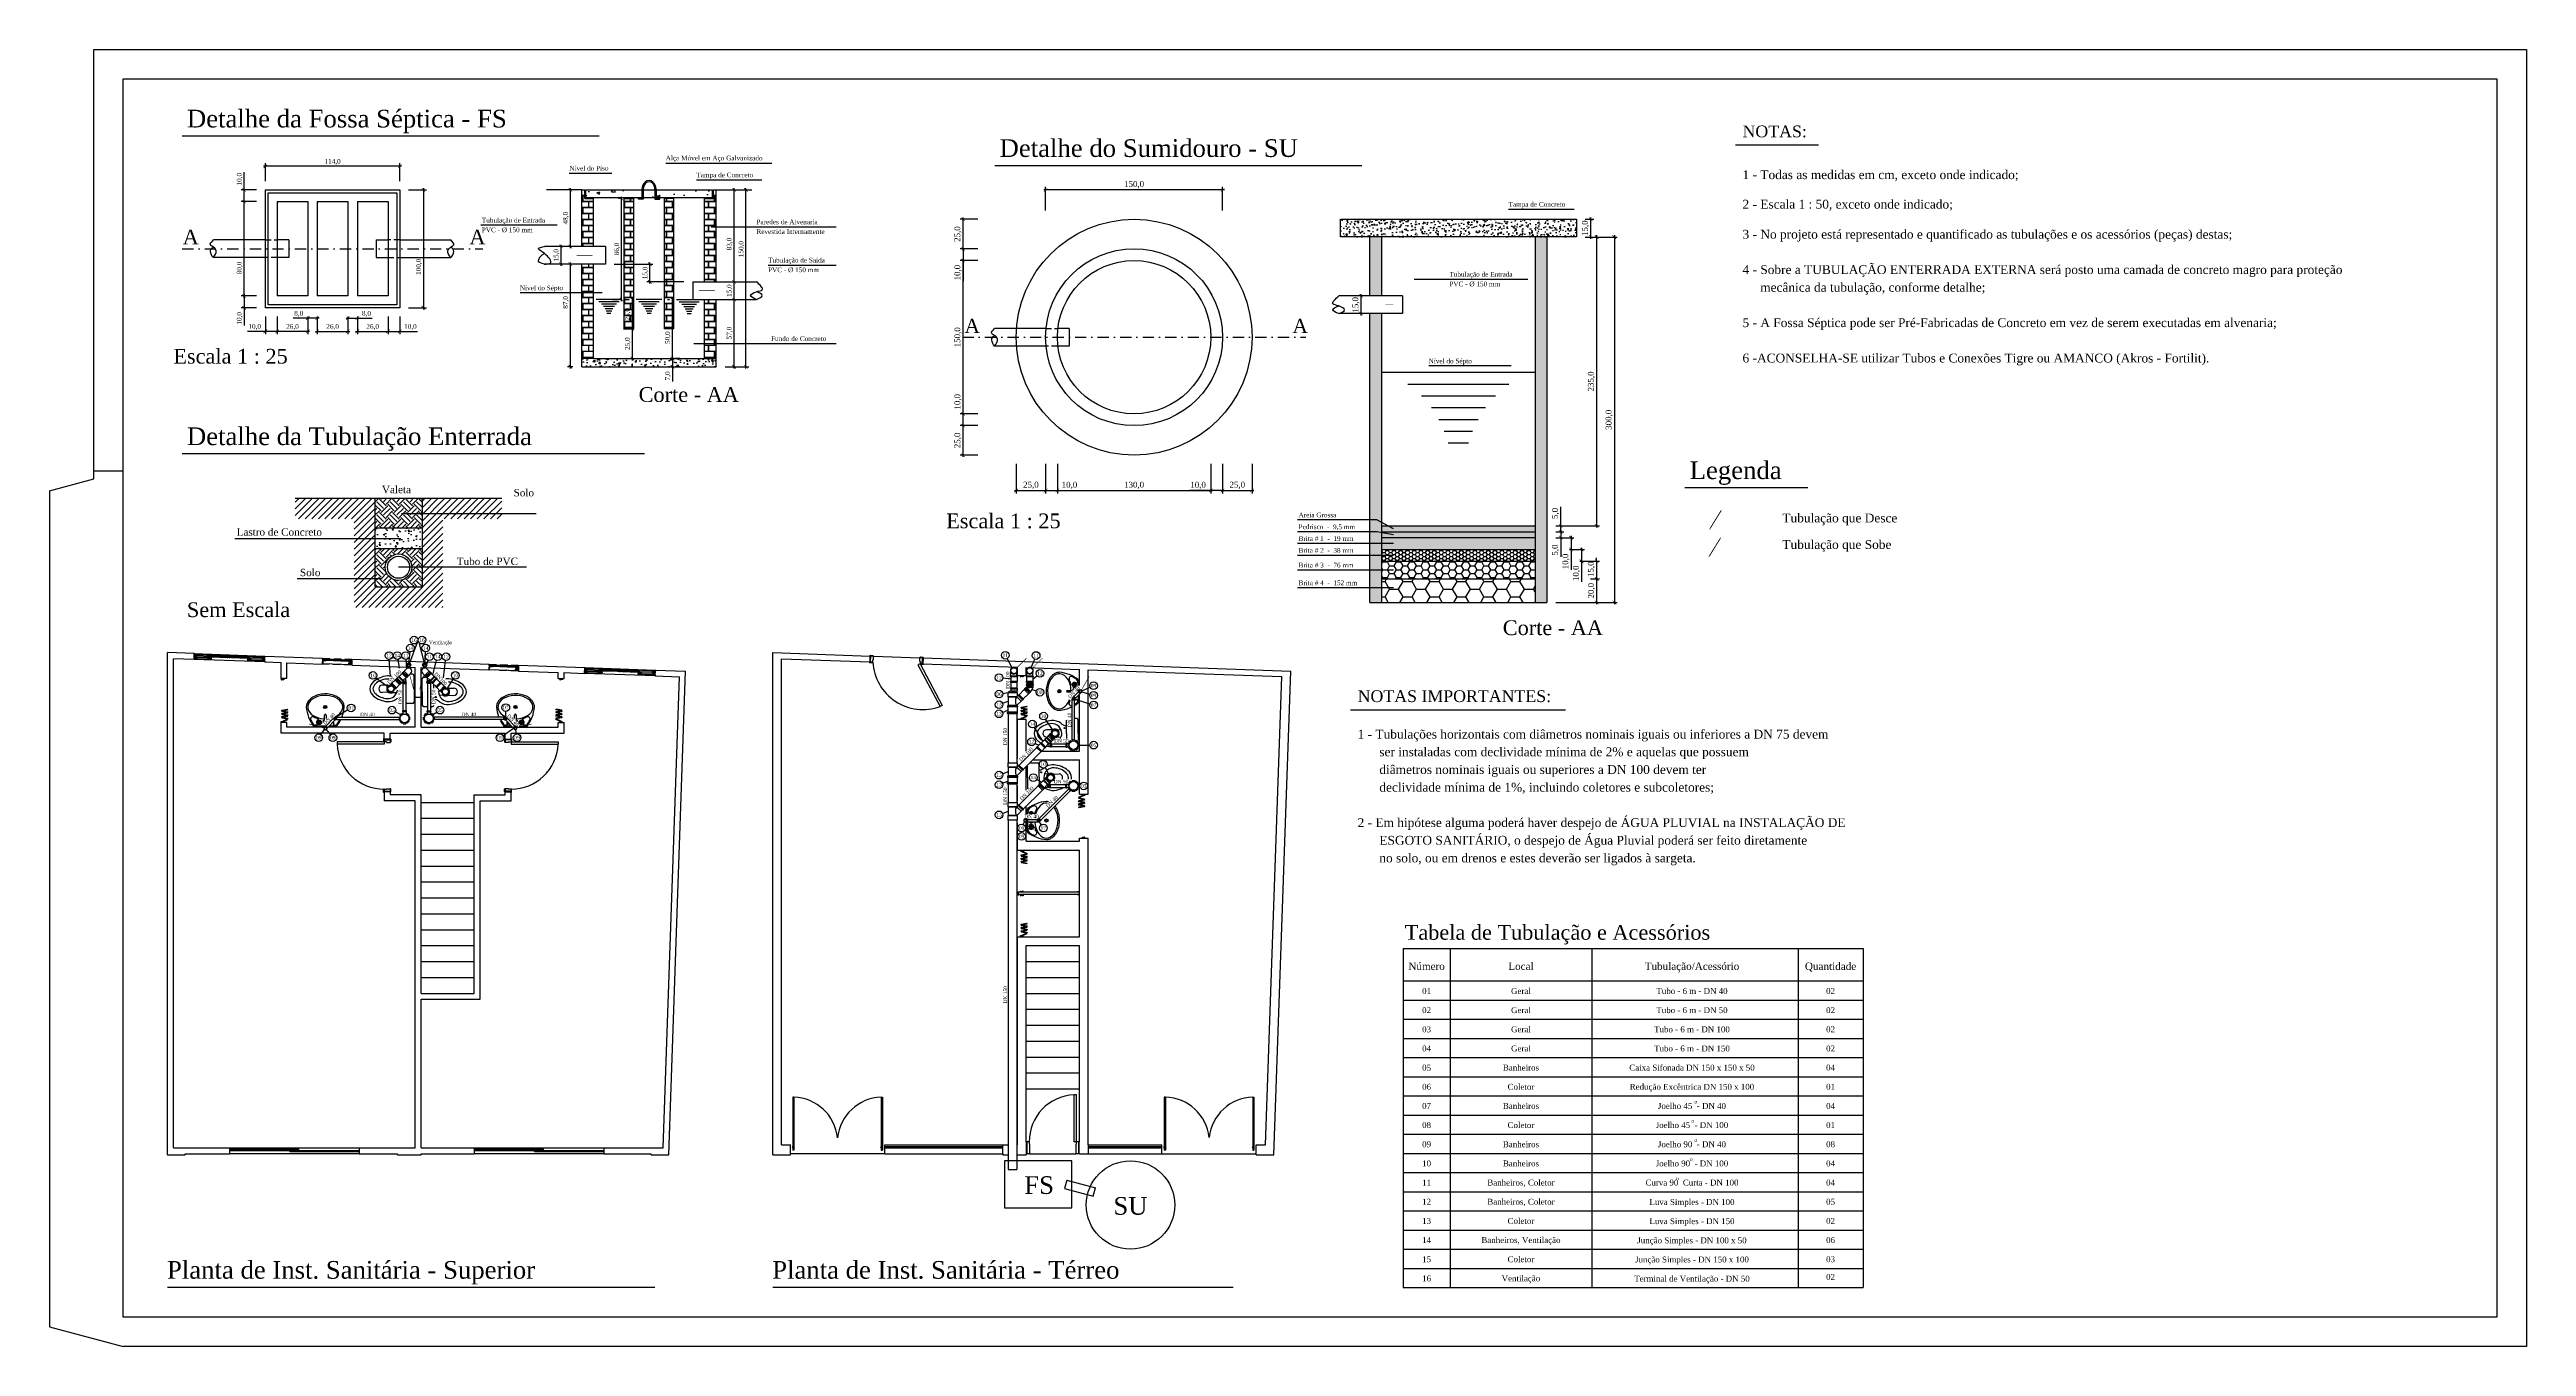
# Model space of a CAD drawing. Header units: millimetres. Extents: x 8900 to 13100, y 733 to 2933.
import ezdxf
from ezdxf.enums import TextEntityAlignment as Align

# ---------------------------------------------------------------- set-up
doc = ezdxf.new("R2010")
doc.units = ezdxf.units.MM
for name, pattern in [('DASHDOT', [25.4, 12.7, -6.35, 0, -6.35]), ('DASHED', [19.05, 12.7, -6.35]), ('HIDDEN', [0.375, 0.25, -0.125])]:
    doc.linetypes.add(name, pattern=pattern)
for name, color, linetype in [('001 - 0.050', 1, 'Continuous'), ('002 - 0.150', 2, 'Continuous'), ('003 - 0.250', 3, 'Continuous'), ('004 - 0.350', 4, 'Continuous'), ('005 - 0.350 Color', 5, 'Continuous'), ('006 - 0.500', 6, 'Continuous'), ('014 - 1.000', 14, 'Continuous')]:
    doc.layers.add(name, color=color, linetype=linetype)
doc.styles.add('style1', font='BOOKOS.TTF')
doc.styles.add('style2', font='BOOKOSBI.TTF')
doc.styles.add('style4', font='romantic.ttf')
doc.dimstyles.new('Externa', dxfattribs={"dimtxt": 10, "dimasz": 6, "dimexe": 5, "dimexo": 15, "dimgap": 2.5, "dimtad": 1, "dimdec": 1, "dimzin": 4, "dimtxsty": 'style4', "dimblk": 'ARCHTICK', "dimcen": 6, "dimdle": 3, "dimclrd": 256, "dimclre": 256, "dimclrt": 256, "dimadec": 4, "dimazin": 1, "dimtfac": 1, "dimtdec": 1, "dimtmove": 0, "dimatfit": 3, "dimldrblk": 'ARCHTICK', "dimfxl": 1, "dimlwd": -1, "dimlwe": -1, "dimarcsym": 0})
pattern_1 = [(45, (3520.87, -1138.625), (2e-15, 22.45064), [15.875, -15.875]), (45, (3516.66, -1134.415), (2e-15, 22.45064), [15.875, -15.875]), (45, (3512.451, -1130.206), (2e-15, 22.45064), [15.875, -15.875]), (135, (3512.451, -1127.4), (-22.45064, 2e-15), [15.875, -15.875]), (135, (3516.66, -1123.19), (-22.45064, 2e-15), [15.875, -15.875]), (135, (3520.87, -1118.98), (-22.45064, 2e-15), [15.875, -15.875])]

# ---------------------------------------------------------------- blocks, each defined once
blk = doc.blocks.new('_ArchTick')
at = {"color": 0, "const_width": 0.15}
blk.add_lwpolyline([(-0.5, -0.5), (0.5, 0.5)], dxfattribs=at)
blk = doc.blocks.new('*D3')
at = {"layer": '001 - 0.050', "ltscale": 2.5}
for p, q in [((9947.7, 2508.9), (9950.8, 2508.9)), ((9955.8, 2405.9), (9955.8, 2511.9)), ((9940.8, 2408.9), (9950.8, 2408.9))]:
    blk.add_line(p, q, dxfattribs=at)
at = {"layer": 'Defpoints', "color": 0, "ltscale": 2.5}
for p in [(9955.8, 2508.9), (9962.7, 2508.9), (9955.8, 2408.9)]:
    blk.add_point(p, dxfattribs=at)
at = {"layer": '001 - 0.050', "ltscale": 2.5, "xscale": 6, "yscale": 6, "zscale": 6}
for p, rotation in [((9955.8, 2508.9), 90), ((9955.8, 2408.9), 270)]:
    blk.add_blockref('_ArchTick', p, dxfattribs=dict(at, rotation=rotation))
at = {"layer": '001 - 0.050', "ltscale": 2.5, "insert": (9948.4, 2444.1), "char_height": 8, "attachment_point": 5, "rotation": 90, "style": 'style4'}
blk.add_mtext('50,0', dxfattribs=at)
blk = doc.blocks.new('*D4')
at = {"layer": '001 - 0.050', "ltscale": 2.5}
for p, q in [((9955.8, 2411.9), (9955.8, 2394.9)), ((9955.8, 2394.9), (9955.8, 2369.7)), ((9968.4, 2408.9), (9960.8, 2408.9)), ((9968.4, 2394.9), (9960.8, 2394.9))]:
    blk.add_line(p, q, dxfattribs=at)
at = {"layer": 'Defpoints', "color": 0, "ltscale": 2.5}
for p in [(9953.4, 2408.9), (9953.4, 2394.9), (9955.8, 2394.9)]:
    blk.add_point(p, dxfattribs=at)
at = {"layer": '001 - 0.050', "ltscale": 2.5, "xscale": 6, "yscale": 6, "zscale": 6}
for p, rotation in [((9955.8, 2408.9), 90), ((9955.8, 2394.9), 270)]:
    blk.add_blockref('_ArchTick', p, dxfattribs=dict(at, rotation=rotation))
at = {"layer": '001 - 0.050', "ltscale": 2.5, "insert": (9948.5, 2379.3), "char_height": 8, "attachment_point": 5, "rotation": 90, "style": 'style4'}
blk.add_mtext('7,0', dxfattribs=at)
blk = doc.blocks.new('*D5')
at = {"layer": '001 - 0.050', "ltscale": 2.5}
for p, q in [((9857.3, 2568.9), (9922.6, 2568.9)), ((9917.6, 2535.9), (9917.6, 2571.9)), ((9975.3, 2538.9), (9912.6, 2538.9))]:
    blk.add_line(p, q, dxfattribs=at)
at = {"layer": 'Defpoints', "color": 0, "ltscale": 2.5}
for p in [(9842.3, 2568.9), (9917.6, 2568.9), (9990.3, 2538.9)]:
    blk.add_point(p, dxfattribs=at)
at = {"layer": '001 - 0.050', "ltscale": 2.5, "xscale": 6, "yscale": 6, "zscale": 6}
for p, rotation in [((9917.6, 2568.9), 90), ((9917.6, 2538.9), 270)]:
    blk.add_blockref('_ArchTick', p, dxfattribs=dict(at, rotation=rotation))
at = {"layer": '001 - 0.050', "ltscale": 2.5, "insert": (9910.2, 2553.9), "char_height": 8, "attachment_point": 5, "rotation": 90, "style": 'style4'}
blk.add_mtext('15,0', dxfattribs=at)
blk = doc.blocks.new('*D6')
at = {"layer": '001 - 0.050', "ltscale": 2.5}
for p, q in [((9250.7, 2694.9), (9224.7, 2694.9)), ((9229.7, 2694.9), (9229.7, 2725.1)), ((9229.7, 2671.9), (9229.7, 2694.9)), ((9250.7, 2674.9), (9224.7, 2674.9))]:
    blk.add_line(p, q, dxfattribs=at)
at = {"layer": 'Defpoints', "color": 0, "ltscale": 2.5}
for p in [(9229.7, 2694.9), (9265.7, 2694.9), (9265.7, 2674.9)]:
    blk.add_point(p, dxfattribs=at)
at = {"layer": '001 - 0.050', "ltscale": 2.5, "xscale": 6, "yscale": 6, "zscale": 6}
for p, rotation in [((9229.7, 2694.9), 90), ((9229.7, 2674.9), 270)]:
    blk.add_blockref('_ArchTick', p, dxfattribs=dict(at, rotation=rotation))
at = {"layer": '001 - 0.050', "ltscale": 2.5, "insert": (9222.3, 2713), "char_height": 8, "attachment_point": 5, "rotation": 90, "style": 'style4'}
blk.add_mtext('10,0', dxfattribs=at)
blk = doc.blocks.new('*D7')
at = {"layer": '001 - 0.050', "ltscale": 2.5}
for p, q in [((9250.7, 2514.9), (9224.7, 2514.9)), ((9250.7, 2494.9), (9224.7, 2494.9)), ((9229.7, 2517.9), (9229.7, 2494.9)), ((9229.7, 2494.9), (9229.7, 2464.8))]:
    blk.add_line(p, q, dxfattribs=at)
at = {"layer": 'Defpoints', "color": 0, "ltscale": 2.5}
for p in [(9229.7, 2494.9), (9265.7, 2514.9), (9265.7, 2494.9)]:
    blk.add_point(p, dxfattribs=at)
at = {"layer": '001 - 0.050', "ltscale": 2.5, "xscale": 6, "yscale": 6, "zscale": 6}
for p, rotation in [((9229.7, 2514.9), 90), ((9229.7, 2494.9), 270)]:
    blk.add_blockref('_ArchTick', p, dxfattribs=dict(at, rotation=rotation))
at = {"layer": '001 - 0.050', "ltscale": 2.5, "insert": (9222.3, 2476.9), "char_height": 8, "attachment_point": 5, "rotation": 90, "style": 'style4'}
blk.add_mtext('10,0', dxfattribs=at)
blk = doc.blocks.new('*D8')
at = {"layer": '001 - 0.050', "ltscale": 2.5}
for p, q in [((9265.7, 2479.9), (9265.7, 2449.9)), ((9285.7, 2479.9), (9285.7, 2449.9)), ((9265.7, 2454.9), (9235.6, 2454.9)), ((9288.7, 2454.9), (9265.7, 2454.9))]:
    blk.add_line(p, q, dxfattribs=at)
at = {"layer": 'Defpoints', "color": 0, "ltscale": 2.5}
for p in [(9265.7, 2494.9), (9285.7, 2494.9), (9265.7, 2454.9)]:
    blk.add_point(p, dxfattribs=at)
at = {"layer": '001 - 0.050', "ltscale": 2.5, "xscale": 6, "yscale": 6, "zscale": 6, "rotation": 180}
blk.add_blockref('_ArchTick', (9265.7, 2454.9), dxfattribs=at)
at = {"layer": '001 - 0.050', "ltscale": 2.5, "xscale": 6, "yscale": 6, "zscale": 6}
blk.add_blockref('_ArchTick', (9285.7, 2454.9), dxfattribs=at)
at = {"layer": '001 - 0.050', "ltscale": 2.5, "insert": (9247.6, 2462.3), "char_height": 8, "attachment_point": 5, "style": 'style4'}
blk.add_mtext('10,0', dxfattribs=at)
blk = doc.blocks.new('*D9')
at = {"layer": '001 - 0.050', "ltscale": 2.5}
for p, q in [((9250.7, 2674.9), (9224.7, 2674.9)), ((9229.7, 2511.9), (9229.7, 2677.9)), ((9250.7, 2514.9), (9224.7, 2514.9))]:
    blk.add_line(p, q, dxfattribs=at)
at = {"layer": 'Defpoints', "color": 0, "ltscale": 2.5}
for p in [(9229.7, 2674.9), (9265.7, 2674.9), (9265.7, 2514.9)]:
    blk.add_point(p, dxfattribs=at)
at = {"layer": '001 - 0.050', "ltscale": 2.5, "xscale": 6, "yscale": 6, "zscale": 6}
for p, rotation in [((9229.7, 2674.9), 90), ((9229.7, 2514.9), 270)]:
    blk.add_blockref('_ArchTick', p, dxfattribs=dict(at, rotation=rotation))
at = {"layer": '001 - 0.050', "ltscale": 2.5, "insert": (9222.3, 2562.4), "char_height": 8, "attachment_point": 5, "rotation": 90, "style": 'style4'}
blk.add_mtext('80,0', dxfattribs=at)
blk = doc.blocks.new('*D27')
at = {"layer": '001 - 0.050', "ltscale": 2.5}
for p, q in [((9875.3, 2508.9), (9882.8, 2508.9)), ((9887.8, 2511.9), (9887.8, 2455.9)), ((9875.3, 2458.9), (9882.8, 2458.9))]:
    blk.add_line(p, q, dxfattribs=at)
at = {"layer": 'Defpoints', "color": 0, "ltscale": 2.5}
for p in [(9890.3, 2508.9), (9887.8, 2458.9), (9890.3, 2458.9)]:
    blk.add_point(p, dxfattribs=at)
at = {"layer": '001 - 0.050', "ltscale": 2.5, "xscale": 6, "yscale": 6, "zscale": 6}
for p, rotation in [((9887.8, 2508.9), 90), ((9887.8, 2458.9), 270)]:
    blk.add_blockref('_ArchTick', p, dxfattribs=dict(at, rotation=rotation))
at = {"layer": '001 - 0.050', "ltscale": 2.5, "insert": (9880.4, 2483.9), "char_height": 8, "attachment_point": 5, "rotation": 90, "style": 'style4'}
blk.add_mtext('25,0', dxfattribs=at)
blk = doc.blocks.new('*D10')
at = {"layer": '001 - 0.050', "ltscale": 2.5}
for p, q in [((9787.3, 2568.9), (9777.9, 2568.9)), ((9782.9, 2391.9), (9782.9, 2571.9)), ((9787.3, 2394.9), (9777.9, 2394.9))]:
    blk.add_line(p, q, dxfattribs=at)
at = {"layer": 'Defpoints', "color": 0, "ltscale": 2.5}
for p in [(9782.9, 2568.9), (9802.3, 2568.9), (9802.3, 2394.9)]:
    blk.add_point(p, dxfattribs=at)
at = {"layer": '001 - 0.050', "ltscale": 2.5, "xscale": 6, "yscale": 6, "zscale": 6}
for p, rotation in [((9782.9, 2568.9), 90), ((9782.9, 2394.9), 270)]:
    blk.add_blockref('_ArchTick', p, dxfattribs=dict(at, rotation=rotation))
at = {"layer": '001 - 0.050', "ltscale": 2.5, "insert": (9775.5, 2503.9), "char_height": 8, "attachment_point": 5, "rotation": 90, "style": 'style4'}
blk.add_mtext('87,0', dxfattribs=at)
blk = doc.blocks.new('*D11')
at = {"layer": '001 - 0.050', "ltscale": 2.5}
for p, q in [((9405.7, 2479.9), (9405.7, 2472.2)), ((9421.7, 2479.9), (9421.7, 2472.2)), ((9402.7, 2477.2), (9421.7, 2477.2)), ((9421.7, 2477.2), (9446.6, 2477.2))]:
    blk.add_line(p, q, dxfattribs=at)
at = {"layer": 'Defpoints', "color": 0, "ltscale": 2.5}
for p in [(9405.7, 2494.9), (9421.7, 2494.9), (9421.7, 2477.2)]:
    blk.add_point(p, dxfattribs=at)
at = {"layer": '001 - 0.050', "ltscale": 2.5, "xscale": 6, "yscale": 6, "zscale": 6, "rotation": 180}
blk.add_blockref('_ArchTick', (9405.7, 2477.2), dxfattribs=at)
at = {"layer": '001 - 0.050', "ltscale": 2.5, "xscale": 6, "yscale": 6, "zscale": 6}
blk.add_blockref('_ArchTick', (9421.7, 2477.2), dxfattribs=at)
at = {"layer": '001 - 0.050', "ltscale": 2.5, "insert": (9437.1, 2484.6), "char_height": 8, "attachment_point": 5, "style": 'style4'}
blk.add_mtext('8,0', dxfattribs=at)
blk = doc.blocks.new('*D12')
at = {"layer": '001 - 0.050', "ltscale": 2.5}
for p, q in [((9353.7, 2479.9), (9353.7, 2449.9)), ((9405.7, 2479.9), (9405.7, 2449.9)), ((9350.7, 2454.9), (9408.7, 2454.9))]:
    blk.add_line(p, q, dxfattribs=at)
at = {"layer": 'Defpoints', "color": 0, "ltscale": 2.5}
for p in [(9353.7, 2494.9), (9405.7, 2494.9), (9405.7, 2454.9)]:
    blk.add_point(p, dxfattribs=at)
at = {"layer": '001 - 0.050', "ltscale": 2.5, "xscale": 6, "yscale": 6, "zscale": 6, "rotation": 180}
blk.add_blockref('_ArchTick', (9353.7, 2454.9), dxfattribs=at)
at = {"layer": '001 - 0.050', "ltscale": 2.5, "xscale": 6, "yscale": 6, "zscale": 6}
blk.add_blockref('_ArchTick', (9405.7, 2454.9), dxfattribs=at)
at = {"layer": '001 - 0.050', "ltscale": 2.5, "insert": (9379.7, 2462.3), "char_height": 8, "attachment_point": 5, "style": 'style4'}
blk.add_mtext('26,0', dxfattribs=at)
blk = doc.blocks.new('*D13')
at = {"layer": '001 - 0.050', "ltscale": 2.5}
for p, q in [((9421.7, 2479.9), (9421.7, 2449.9)), ((9473.7, 2479.9), (9473.7, 2449.9)), ((9418.7, 2454.9), (9476.7, 2454.9))]:
    blk.add_line(p, q, dxfattribs=at)
at = {"layer": 'Defpoints', "color": 0, "ltscale": 2.5}
for p in [(9421.7, 2494.9), (9473.7, 2494.9), (9473.7, 2454.9)]:
    blk.add_point(p, dxfattribs=at)
at = {"layer": '001 - 0.050', "ltscale": 2.5, "xscale": 6, "yscale": 6, "zscale": 6, "rotation": 180}
blk.add_blockref('_ArchTick', (9421.7, 2454.9), dxfattribs=at)
at = {"layer": '001 - 0.050', "ltscale": 2.5, "xscale": 6, "yscale": 6, "zscale": 6}
blk.add_blockref('_ArchTick', (9473.7, 2454.9), dxfattribs=at)
at = {"layer": '001 - 0.050', "ltscale": 2.5, "insert": (9447.7, 2462.3), "char_height": 8, "attachment_point": 5, "style": 'style4'}
blk.add_mtext('26,0', dxfattribs=at)
blk = doc.blocks.new('*D14')
at = {"layer": '001 - 0.050', "ltscale": 2.5}
for p, q in [((9285.7, 2479.9), (9285.7, 2449.9)), ((9337.7, 2479.9), (9337.7, 2449.9)), ((9340.7, 2454.9), (9282.7, 2454.9))]:
    blk.add_line(p, q, dxfattribs=at)
at = {"layer": 'Defpoints', "color": 0, "ltscale": 2.5}
for p in [(9285.7, 2494.9), (9337.7, 2494.9), (9285.7, 2454.9)]:
    blk.add_point(p, dxfattribs=at)
at = {"layer": '001 - 0.050', "ltscale": 2.5, "xscale": 6, "yscale": 6, "zscale": 6, "rotation": 180}
blk.add_blockref('_ArchTick', (9285.7, 2454.9), dxfattribs=at)
at = {"layer": '001 - 0.050', "ltscale": 2.5, "xscale": 6, "yscale": 6, "zscale": 6}
blk.add_blockref('_ArchTick', (9337.7, 2454.9), dxfattribs=at)
at = {"layer": '001 - 0.050', "ltscale": 2.5, "insert": (9311.7, 2462.3), "char_height": 8, "attachment_point": 5, "style": 'style4'}
blk.add_mtext('26,0', dxfattribs=at)
blk = doc.blocks.new('*D15')
at = {"layer": '001 - 0.050', "ltscale": 2.5}
for p, q in [((9337.7, 2479.9), (9337.7, 2472.2)), ((9353.7, 2479.9), (9353.7, 2472.2)), ((9337.7, 2477.2), (9312.8, 2477.2)), ((9356.7, 2477.2), (9337.7, 2477.2))]:
    blk.add_line(p, q, dxfattribs=at)
at = {"layer": 'Defpoints', "color": 0, "ltscale": 2.5}
for p in [(9337.7, 2494.9), (9353.7, 2494.9), (9337.7, 2477.2)]:
    blk.add_point(p, dxfattribs=at)
at = {"layer": '001 - 0.050', "ltscale": 2.5, "xscale": 6, "yscale": 6, "zscale": 6, "rotation": 180}
blk.add_blockref('_ArchTick', (9337.7, 2477.2), dxfattribs=at)
at = {"layer": '001 - 0.050', "ltscale": 2.5, "xscale": 6, "yscale": 6, "zscale": 6}
blk.add_blockref('_ArchTick', (9353.7, 2477.2), dxfattribs=at)
at = {"layer": '001 - 0.050', "ltscale": 2.5, "insert": (9322.3, 2484.6), "char_height": 8, "attachment_point": 5, "style": 'style4'}
blk.add_mtext('8,0', dxfattribs=at)
blk = doc.blocks.new('*D16')
at = {"layer": '001 - 0.050', "ltscale": 2.5}
for p, q in [((9473.7, 2479.9), (9473.7, 2449.9)), ((9493.7, 2479.9), (9493.7, 2449.9)), ((9470.7, 2454.9), (9493.7, 2454.9)), ((9493.7, 2454.9), (9523.8, 2454.9))]:
    blk.add_line(p, q, dxfattribs=at)
at = {"layer": 'Defpoints', "color": 0, "ltscale": 2.5}
for p in [(9473.7, 2494.9), (9493.7, 2494.9), (9493.7, 2454.9)]:
    blk.add_point(p, dxfattribs=at)
at = {"layer": '001 - 0.050', "ltscale": 2.5, "xscale": 6, "yscale": 6, "zscale": 6, "rotation": 180}
blk.add_blockref('_ArchTick', (9473.7, 2454.9), dxfattribs=at)
at = {"layer": '001 - 0.050', "ltscale": 2.5, "xscale": 6, "yscale": 6, "zscale": 6}
blk.add_blockref('_ArchTick', (9493.7, 2454.9), dxfattribs=at)
at = {"layer": '001 - 0.050', "ltscale": 2.5, "insert": (9511.7, 2462.3), "char_height": 8, "attachment_point": 5, "style": 'style4'}
blk.add_mtext('10,0', dxfattribs=at)
blk = doc.blocks.new('*D17')
at = {"layer": '001 - 0.050', "ltscale": 2.5}
for p, q in [((9872.8, 2458.9), (9882.8, 2458.9)), ((9887.8, 2461.9), (9887.8, 2405.9)), ((9872.8, 2408.9), (9882.8, 2408.9))]:
    blk.add_line(p, q, dxfattribs=at)
at = {"layer": 'Defpoints', "color": 0, "ltscale": 2.5}
for p in [(9887.8, 2458.9), (9887.8, 2408.9), (9887.8, 2408.9)]:
    blk.add_point(p, dxfattribs=at)
at = {"layer": '001 - 0.050', "ltscale": 2.5, "xscale": 6, "yscale": 6, "zscale": 6}
for p, rotation in [((9887.8, 2458.9), 90), ((9887.8, 2408.9), 270)]:
    blk.add_blockref('_ArchTick', p, dxfattribs=dict(at, rotation=rotation))
at = {"layer": '001 - 0.050', "ltscale": 2.5, "insert": (9880.4, 2433.9), "char_height": 8, "attachment_point": 5, "rotation": 90, "style": 'style4'}
blk.add_mtext('25,0', dxfattribs=at)
blk = doc.blocks.new('*D18')
at = {"layer": '001 - 0.050', "ltscale": 2.5}
for p, q in [((9508.7, 2694.9), (9538.7, 2694.9)), ((9533.7, 2697.9), (9533.7, 2491.9)), ((9508.7, 2494.9), (9538.7, 2494.9))]:
    blk.add_line(p, q, dxfattribs=at)
at = {"layer": 'Defpoints', "color": 0, "ltscale": 2.5}
for p in [(9493.7, 2694.9), (9493.7, 2494.9), (9533.7, 2494.9)]:
    blk.add_point(p, dxfattribs=at)
at = {"layer": '001 - 0.050', "ltscale": 2.5, "xscale": 6, "yscale": 6, "zscale": 6}
for p, rotation in [((9533.7, 2694.9), 90), ((9533.7, 2494.9), 270)]:
    blk.add_blockref('_ArchTick', p, dxfattribs=dict(at, rotation=rotation))
at = {"layer": '001 - 0.050', "ltscale": 2.5, "insert": (9526.3, 2564.3), "char_height": 8, "attachment_point": 5, "rotation": 90, "style": 'style4'}
blk.add_mtext('100,0', dxfattribs=at)
blk = doc.blocks.new('*D19')
at = {"layer": '001 - 0.050', "ltscale": 2.5}
for p, q in [((9496.7, 2734.9), (9262.7, 2734.9)), ((9265.7, 2709.9), (9265.7, 2739.9)), ((9493.7, 2709.9), (9493.7, 2739.9))]:
    blk.add_line(p, q, dxfattribs=at)
at = {"layer": 'Defpoints', "color": 0, "ltscale": 2.5}
for p in [(9265.7, 2734.9), (9265.7, 2694.9), (9493.7, 2694.9)]:
    blk.add_point(p, dxfattribs=at)
at = {"layer": '001 - 0.050', "ltscale": 2.5, "xscale": 6, "yscale": 6, "zscale": 6, "rotation": 180}
blk.add_blockref('_ArchTick', (9265.7, 2734.9), dxfattribs=at)
at = {"layer": '001 - 0.050', "ltscale": 2.5, "xscale": 6, "yscale": 6, "zscale": 6}
blk.add_blockref('_ArchTick', (9493.7, 2734.9), dxfattribs=at)
at = {"layer": '001 - 0.050', "ltscale": 2.5, "insert": (9379.7, 2742.3), "char_height": 8, "attachment_point": 5, "style": 'style4'}
blk.add_mtext('114,0', dxfattribs=at)
blk = doc.blocks.new('*D20')
at = {"layer": '001 - 0.050', "ltscale": 2.5}
for p, q in [((9787.3, 2694.9), (9777.9, 2694.9)), ((9782.9, 2595.9), (9782.9, 2697.9)), ((9787.3, 2598.9), (9777.9, 2598.9))]:
    blk.add_line(p, q, dxfattribs=at)
at = {"layer": 'Defpoints', "color": 0, "ltscale": 2.5}
for p in [(9782.9, 2694.9), (9802.3, 2694.9), (9802.3, 2598.9)]:
    blk.add_point(p, dxfattribs=at)
at = {"layer": '001 - 0.050', "ltscale": 2.5, "xscale": 6, "yscale": 6, "zscale": 6}
for p, rotation in [((9782.9, 2694.9), 90), ((9782.9, 2598.9), 270)]:
    blk.add_blockref('_ArchTick', p, dxfattribs=dict(at, rotation=rotation))
at = {"layer": '001 - 0.050', "ltscale": 2.5, "insert": (9775.5, 2646.9), "char_height": 8, "attachment_point": 5, "rotation": 90, "style": 'style4'}
blk.add_mtext('48,0', dxfattribs=at)
blk = doc.blocks.new('*D21')
at = {"layer": '001 - 0.050', "ltscale": 2.5}
for p, q in [((9867.3, 2680.1), (9864.6, 2680.1)), ((9869.6, 2505.9), (9869.6, 2683.1)), ((9854.9, 2508.9), (9864.6, 2508.9))]:
    blk.add_line(p, q, dxfattribs=at)
at = {"layer": 'Defpoints', "color": 0, "ltscale": 2.5}
for p in [(9869.6, 2680.1), (9882.3, 2680.1), (9869.9, 2508.9)]:
    blk.add_point(p, dxfattribs=at)
at = {"layer": '001 - 0.050', "ltscale": 2.5, "xscale": 6, "yscale": 6, "zscale": 6}
for p, rotation in [((9869.6, 2680.1), 90), ((9869.6, 2508.9), 270)]:
    blk.add_blockref('_ArchTick', p, dxfattribs=dict(at, rotation=rotation))
at = {"layer": '001 - 0.050', "ltscale": 2.5, "insert": (9862.2, 2594.5), "char_height": 8, "attachment_point": 5, "rotation": 90, "style": 'style4'}
blk.add_mtext('86,0', dxfattribs=at)
blk = doc.blocks.new('*D22')
at = {"layer": '001 - 0.050', "ltscale": 2.5}
for p, q in [((9787.3, 2598.9), (9761.9, 2598.9)), ((9787.3, 2568.9), (9761.9, 2568.9)), ((9766.9, 2601.9), (9766.9, 2565.9))]:
    blk.add_line(p, q, dxfattribs=at)
at = {"layer": 'Defpoints', "color": 0, "ltscale": 2.5}
for p in [(9766.9, 2568.9), (9802.3, 2598.9), (9802.3, 2568.9)]:
    blk.add_point(p, dxfattribs=at)
at = {"layer": '001 - 0.050', "ltscale": 2.5, "xscale": 6, "yscale": 6, "zscale": 6}
for p, rotation in [((9766.9, 2598.9), 90), ((9766.9, 2568.9), 270)]:
    blk.add_blockref('_ArchTick', p, dxfattribs=dict(at, rotation=rotation))
at = {"layer": '001 - 0.050', "ltscale": 2.5, "insert": (9759.5, 2583.9), "char_height": 8, "attachment_point": 5, "rotation": 90, "style": 'style4'}
blk.add_mtext('15,0', dxfattribs=at)
blk = doc.blocks.new('*D23')
at = {"layer": '001 - 0.050', "ltscale": 2.5}
for p, q in [((10045.3, 2508.9), (10065.5, 2508.9)), ((10060.5, 2391.9), (10060.5, 2511.9)), ((10045.3, 2394.9), (10065.5, 2394.9))]:
    blk.add_line(p, q, dxfattribs=at)
at = {"layer": 'Defpoints', "color": 0, "ltscale": 2.5}
for p in [(10030.3, 2508.9), (10060.5, 2508.9), (10030.3, 2394.9)]:
    blk.add_point(p, dxfattribs=at)
at = {"layer": '001 - 0.050', "ltscale": 2.5, "xscale": 6, "yscale": 6, "zscale": 6}
for p, rotation in [((10060.5, 2508.9), 90), ((10060.5, 2394.9), 270)]:
    blk.add_blockref('_ArchTick', p, dxfattribs=dict(at, rotation=rotation))
at = {"layer": '001 - 0.050', "ltscale": 2.5, "insert": (10053.1, 2451.9), "char_height": 8, "attachment_point": 5, "rotation": 90, "style": 'style4'}
blk.add_mtext('57,0', dxfattribs=at)
blk = doc.blocks.new('*D24')
at = {"layer": '001 - 0.050', "ltscale": 2.5}
for p, q in [((10045.3, 2694.9), (10085.5, 2694.9)), ((10080.5, 2391.9), (10080.5, 2697.9)), ((10045.3, 2394.9), (10085.5, 2394.9))]:
    blk.add_line(p, q, dxfattribs=at)
at = {"layer": 'Defpoints', "color": 0, "ltscale": 2.5}
for p in [(10030.3, 2694.9), (10080.5, 2694.9), (10030.3, 2394.9)]:
    blk.add_point(p, dxfattribs=at)
at = {"layer": '001 - 0.050', "ltscale": 2.5, "xscale": 6, "yscale": 6, "zscale": 6}
for p, rotation in [((10080.5, 2694.9), 90), ((10080.5, 2394.9), 270)]:
    blk.add_blockref('_ArchTick', p, dxfattribs=dict(at, rotation=rotation))
at = {"layer": '001 - 0.050', "ltscale": 2.5, "insert": (10073.1, 2594.4), "char_height": 8, "attachment_point": 5, "rotation": 90, "style": 'style4'}
blk.add_mtext('150,0', dxfattribs=at)
blk = doc.blocks.new('*D25')
at = {"layer": '001 - 0.050', "ltscale": 2.5}
for p, q in [((10045.3, 2694.9), (10065.5, 2694.9)), ((10060.5, 2535.9), (10060.5, 2697.9)), ((10045.3, 2538.9), (10065.5, 2538.9))]:
    blk.add_line(p, q, dxfattribs=at)
at = {"layer": 'Defpoints', "color": 0, "ltscale": 2.5}
for p in [(10030.3, 2694.9), (10060.5, 2694.9), (10030.3, 2538.9)]:
    blk.add_point(p, dxfattribs=at)
at = {"layer": '001 - 0.050', "ltscale": 2.5, "xscale": 6, "yscale": 6, "zscale": 6}
for p, rotation in [((10060.5, 2694.9), 90), ((10060.5, 2538.9), 270)]:
    blk.add_blockref('_ArchTick', p, dxfattribs=dict(at, rotation=rotation))
at = {"layer": '001 - 0.050', "ltscale": 2.5, "insert": (10053.1, 2602.9), "char_height": 8, "attachment_point": 5, "rotation": 90, "style": 'style4'}
blk.add_mtext('83,0', dxfattribs=at)
blk = doc.blocks.new('*D26')
at = {"layer": '001 - 0.050', "ltscale": 2.5}
for p, q in [((10045.3, 2538.9), (10065.5, 2538.9)), ((10060.5, 2505.9), (10060.5, 2541.9)), ((10045.3, 2508.9), (10065.5, 2508.9))]:
    blk.add_line(p, q, dxfattribs=at)
at = {"layer": 'Defpoints', "color": 0, "ltscale": 2.5}
for p in [(10030.3, 2538.9), (10060.5, 2538.9), (10030.3, 2508.9)]:
    blk.add_point(p, dxfattribs=at)
at = {"layer": '001 - 0.050', "ltscale": 2.5, "xscale": 6, "yscale": 6, "zscale": 6}
for p, rotation in [((10060.5, 2538.9), 90), ((10060.5, 2508.9), 270)]:
    blk.add_blockref('_ArchTick', p, dxfattribs=dict(at, rotation=rotation))
at = {"layer": '001 - 0.050', "ltscale": 2.5, "insert": (10053.1, 2523.9), "char_height": 8, "attachment_point": 5, "rotation": 90, "style": 'style4'}
blk.add_mtext('15,0', dxfattribs=at)
blk = doc.blocks.new('*D28')
at = {"layer": '001 - 0.050', "ltscale": 2.5}
for p, q in [((10888.8, 2229.9), (10888.8, 2179.9)), ((10938.8, 2229.9), (10938.8, 2179.9)), ((10885.8, 2184.9), (10941.8, 2184.9))]:
    blk.add_line(p, q, dxfattribs=at)
at = {"layer": 'Defpoints', "color": 0, "ltscale": 2.5}
for p in [(10888.8, 2244.9), (10938.8, 2244.9), (10938.8, 2184.9)]:
    blk.add_point(p, dxfattribs=at)
at = {"layer": '001 - 0.050', "ltscale": 2.5, "xscale": 6, "yscale": 6, "zscale": 6, "rotation": 180}
blk.add_blockref('_ArchTick', (10888.8, 2184.9), dxfattribs=at)
at = {"layer": '001 - 0.050', "ltscale": 2.5, "xscale": 6, "yscale": 6, "zscale": 6}
blk.add_blockref('_ArchTick', (10938.8, 2184.9), dxfattribs=at)
at = {"layer": '001 - 0.050', "ltscale": 2.5, "insert": (10913.8, 2193.6), "char_height": 10, "attachment_point": 5, "style": 'style4'}
blk.add_mtext('25,0', dxfattribs=at)
blk = doc.blocks.new('*D29')
at = {"layer": '001 - 0.050', "ltscale": 2.5}
for p, q in [((11503.8, 2614.9), (11528.1, 2614.9)), ((11523.1, 2617.9), (11523.1, 2121.9)), ((11453.8, 2124.9), (11528.1, 2124.9))]:
    blk.add_line(p, q, dxfattribs=at)
at = {"layer": 'Defpoints', "color": 0, "ltscale": 2.5}
for p in [(11488.8, 2614.9), (11438.8, 2124.9), (11523.1, 2124.9)]:
    blk.add_point(p, dxfattribs=at)
at = {"layer": '001 - 0.050', "ltscale": 2.5, "xscale": 6, "yscale": 6, "zscale": 6}
for p, rotation in [((11523.1, 2614.9), 90), ((11523.1, 2124.9), 270)]:
    blk.add_blockref('_ArchTick', p, dxfattribs=dict(at, rotation=rotation))
at = {"layer": '001 - 0.050', "ltscale": 2.5, "insert": (11514.4, 2369.9), "char_height": 10, "attachment_point": 5, "rotation": 90, "style": 'style4'}
blk.add_mtext('235,0', dxfattribs=at)
blk = doc.blocks.new('*D30')
at = {"layer": '001 - 0.050', "ltscale": 2.5}
for p, q in [((11503.8, 2614.9), (11558.1, 2614.9)), ((11553.1, 2617.9), (11553.1, 1991.9)), ((11453.8, 1994.9), (11558.1, 1994.9))]:
    blk.add_line(p, q, dxfattribs=at)
at = {"layer": 'Defpoints', "color": 0, "ltscale": 2.5}
for p in [(11488.8, 2614.9), (11438.8, 1994.9), (11553.1, 1994.9)]:
    blk.add_point(p, dxfattribs=at)
at = {"layer": '001 - 0.050', "ltscale": 2.5, "xscale": 6, "yscale": 6, "zscale": 6}
for p, rotation in [((11553.1, 2614.9), 90), ((11553.1, 1994.9), 270)]:
    blk.add_blockref('_ArchTick', p, dxfattribs=dict(at, rotation=rotation))
at = {"layer": '001 - 0.050', "ltscale": 2.5, "insert": (11544.5, 2304.9), "char_height": 10, "attachment_point": 5, "rotation": 90, "style": 'style4'}
blk.add_mtext('300,0', dxfattribs=at)
blk = doc.blocks.new('*D31')
at = {"layer": '001 - 0.050', "ltscale": 2.5}
for p, q in [((11512.6, 2034.9), (11528.1, 2034.9)), ((11523.1, 2037.9), (11523.1, 1991.9)), ((11453.8, 1994.9), (11528.1, 1994.9))]:
    blk.add_line(p, q, dxfattribs=at)
at = {"layer": 'Defpoints', "color": 0, "ltscale": 2.5}
for p in [(11497.6, 2034.9), (11438.8, 1994.9), (11523.1, 1994.9)]:
    blk.add_point(p, dxfattribs=at)
at = {"layer": '001 - 0.050', "ltscale": 2.5, "xscale": 6, "yscale": 6, "zscale": 6}
for p, rotation in [((11523.1, 2034.9), 90), ((11523.1, 1994.9), 270)]:
    blk.add_blockref('_ArchTick', p, dxfattribs=dict(at, rotation=rotation))
at = {"layer": '001 - 0.050', "ltscale": 2.5, "insert": (11514.5, 2014.9), "char_height": 10, "attachment_point": 5, "rotation": 90, "style": 'style4'}
blk.add_mtext('20,0', dxfattribs=at)
blk = doc.blocks.new('*D32')
at = {"layer": '001 - 0.050', "ltscale": 2.5}
for p, q in [((11453.8, 2104.9), (11484.7, 2104.9)), ((11479.7, 2107.9), (11479.7, 2084.9)), ((11477.2, 2084.9), (11484.7, 2084.9)), ((11479.7, 2084.9), (11479.7, 2050.1))]:
    blk.add_line(p, q, dxfattribs=at)
at = {"layer": 'Defpoints', "color": 0, "ltscale": 2.5}
for p in [(11438.8, 2104.9), (11462.2, 2084.9), (11479.7, 2084.9)]:
    blk.add_point(p, dxfattribs=at)
at = {"layer": '001 - 0.050', "ltscale": 2.5, "xscale": 6, "yscale": 6, "zscale": 6}
for p, rotation in [((11479.7, 2104.9), 90), ((11479.7, 2084.9), 270)]:
    blk.add_blockref('_ArchTick', p, dxfattribs=dict(at, rotation=rotation))
at = {"layer": '001 - 0.050', "ltscale": 2.5, "insert": (11471.1, 2064.5), "char_height": 10, "attachment_point": 5, "rotation": 90, "style": 'style4'}
blk.add_mtext('10,0', dxfattribs=at)
blk = doc.blocks.new('*D33')
at = {"layer": '001 - 0.050', "ltscale": 2.5}
for p, q in [((11494.7, 2064.9), (11528.1, 2064.9)), ((11523.1, 2064.9), (11523.1, 2070.9)), ((11523.1, 2064.9), (11523.1, 2034.9)), ((11512.6, 2034.9), (11528.1, 2034.9)), ((11523.1, 2034.9), (11523.1, 2028.9))]:
    blk.add_line(p, q, dxfattribs=at)
at = {"layer": 'Defpoints', "color": 0, "ltscale": 2.5}
for p in [(11479.7, 2064.9), (11497.6, 2034.9), (11523.1, 2034.9)]:
    blk.add_point(p, dxfattribs=at)
at = {"layer": '001 - 0.050', "ltscale": 2.5, "xscale": 6, "yscale": 6, "zscale": 6}
for p, rotation in [((11523.1, 2064.9), 270), ((11523.1, 2034.9), 90)]:
    blk.add_blockref('_ArchTick', p, dxfattribs=dict(at, rotation=rotation))
at = {"layer": '001 - 0.050', "ltscale": 2.5, "insert": (11514.4, 2051.4), "char_height": 10, "attachment_point": 5, "rotation": 90, "style": 'style4'}
blk.add_mtext('15,0', dxfattribs=at)
blk = doc.blocks.new('*D34')
at = {"layer": '001 - 0.050', "ltscale": 2.5}
for p, q in [((11477.2, 2084.9), (11502.6, 2084.9)), ((11494.7, 2064.9), (11502.6, 2064.9)), ((11497.6, 2087.9), (11497.6, 2064.9)), ((11497.6, 2064.9), (11497.6, 2030.1))]:
    blk.add_line(p, q, dxfattribs=at)
at = {"layer": 'Defpoints', "color": 0, "ltscale": 2.5}
for p in [(11462.2, 2084.9), (11479.7, 2064.9), (11497.6, 2064.9)]:
    blk.add_point(p, dxfattribs=at)
at = {"layer": '001 - 0.050', "ltscale": 2.5, "xscale": 6, "yscale": 6, "zscale": 6}
for p, rotation in [((11497.6, 2084.9), 90), ((11497.6, 2064.9), 270)]:
    blk.add_blockref('_ArchTick', p, dxfattribs=dict(at, rotation=rotation))
at = {"layer": '001 - 0.050', "ltscale": 2.5, "insert": (11489.1, 2044.5), "char_height": 10, "attachment_point": 5, "rotation": 90, "style": 'style4'}
blk.add_mtext('10,0', dxfattribs=at)
blk = doc.blocks.new('*D35')
at = {"layer": '001 - 0.050', "ltscale": 2.5}
for p, q in [((11453.8, 2114.9), (11467.2, 2114.9)), ((11453.8, 2104.9), (11467.2, 2104.9)), ((11462.2, 2117.9), (11462.2, 2104.9)), ((11462.2, 2104.9), (11462.2, 2072.6))]:
    blk.add_line(p, q, dxfattribs=at)
at = {"layer": 'Defpoints', "color": 0, "ltscale": 2.5}
for p in [(11438.8, 2114.9), (11438.8, 2104.9), (11462.2, 2104.9)]:
    blk.add_point(p, dxfattribs=at)
at = {"layer": '001 - 0.050', "ltscale": 2.5, "xscale": 6, "yscale": 6, "zscale": 6}
for p, rotation in [((11462.2, 2114.9), 90), ((11462.2, 2104.9), 270)]:
    blk.add_blockref('_ArchTick', p, dxfattribs=dict(at, rotation=rotation))
at = {"layer": '001 - 0.050', "ltscale": 2.5, "insert": (11453.5, 2083.9), "char_height": 10, "attachment_point": 5, "rotation": 90, "style": 'style4'}
blk.add_mtext('5,0', dxfattribs=at)
blk = doc.blocks.new('*D36')
at = {"layer": '001 - 0.050', "ltscale": 2.5}
for p, q in [((11462.2, 2124.9), (11462.2, 2157.3)), ((11453.8, 2124.9), (11467.2, 2124.9)), ((11453.8, 2114.9), (11467.2, 2114.9)), ((11462.2, 2114.9), (11462.2, 2127.9))]:
    blk.add_line(p, q, dxfattribs=at)
at = {"layer": 'Defpoints', "color": 0, "ltscale": 2.5}
for p in [(11438.8, 2124.9), (11438.8, 2114.9), (11462.2, 2114.9)]:
    blk.add_point(p, dxfattribs=at)
at = {"layer": '001 - 0.050', "ltscale": 2.5, "xscale": 6, "yscale": 6, "zscale": 6}
for p, rotation in [((11462.2, 2124.9), 90), ((11462.2, 2114.9), 270)]:
    blk.add_blockref('_ArchTick', p, dxfattribs=dict(at, rotation=rotation))
at = {"layer": '001 - 0.050', "ltscale": 2.5, "insert": (11453.5, 2146), "char_height": 10, "attachment_point": 5, "rotation": 90, "style": 'style4'}
blk.add_mtext('5,0', dxfattribs=at)
blk = doc.blocks.new('*D37')
at = {"layer": '001 - 0.050', "ltscale": 2.5}
for p, q in [((11513.1, 2611.9), (11513.1, 2647.9)), ((11503.8, 2644.9), (11518.1, 2644.9)), ((11503.8, 2614.9), (11518.1, 2614.9))]:
    blk.add_line(p, q, dxfattribs=at)
at = {"layer": 'Defpoints', "color": 0, "ltscale": 2.5}
for p in [(11488.8, 2644.9), (11488.8, 2614.9), (11513.1, 2644.9)]:
    blk.add_point(p, dxfattribs=at)
at = {"layer": '001 - 0.050', "ltscale": 2.5, "xscale": 6, "yscale": 6, "zscale": 6}
for p, rotation in [((11513.1, 2644.9), 90), ((11513.1, 2614.9), 270)]:
    blk.add_blockref('_ArchTick', p, dxfattribs=dict(at, rotation=rotation))
at = {"layer": '001 - 0.050', "ltscale": 2.5, "insert": (11504.4, 2629.9), "char_height": 10, "attachment_point": 5, "rotation": 90, "style": 'style4'}
blk.add_mtext('15,0', dxfattribs=at)
blk = doc.blocks.new('*D38')
at = {"layer": '001 - 0.050', "ltscale": 2.5}
for p, q in [((10473.8, 2594.9), (10443.8, 2594.9)), ((10473.8, 2574.9), (10443.8, 2574.9)), ((10448.8, 2594.9), (10448.8, 2571.9)), ((10448.8, 2574.9), (10448.8, 2540.1))]:
    blk.add_line(p, q, dxfattribs=at)
at = {"layer": 'Defpoints', "color": 0, "ltscale": 2.5}
for p in [(10448.8, 2594.9), (10488.8, 2594.9), (10488.8, 2574.9)]:
    blk.add_point(p, dxfattribs=at)
at = {"layer": '001 - 0.050', "ltscale": 2.5, "xscale": 6, "yscale": 6, "zscale": 6}
for p, rotation in [((10448.8, 2594.9), 90), ((10448.8, 2574.9), 270)]:
    blk.add_blockref('_ArchTick', p, dxfattribs=dict(at, rotation=rotation))
at = {"layer": '001 - 0.050', "ltscale": 2.5, "insert": (10440.2, 2554.5), "char_height": 10, "attachment_point": 5, "rotation": 90, "style": 'style4'}
blk.add_mtext('10,0', dxfattribs=at)
blk = doc.blocks.new('*D39')
at = {"layer": '001 - 0.050', "ltscale": 2.5}
for p, q in [((10448.8, 2591.9), (10448.8, 2647.9)), ((10473.8, 2644.9), (10443.8, 2644.9)), ((10473.8, 2594.9), (10443.8, 2594.9))]:
    blk.add_line(p, q, dxfattribs=at)
at = {"layer": 'Defpoints', "color": 0, "ltscale": 2.5}
for p in [(10448.8, 2644.9), (10488.8, 2644.9), (10488.8, 2594.9)]:
    blk.add_point(p, dxfattribs=at)
at = {"layer": '001 - 0.050', "ltscale": 2.5, "xscale": 6, "yscale": 6, "zscale": 6}
for p, rotation in [((10448.8, 2644.9), 90), ((10448.8, 2594.9), 270)]:
    blk.add_blockref('_ArchTick', p, dxfattribs=dict(at, rotation=rotation))
at = {"layer": '001 - 0.050', "ltscale": 2.5, "insert": (10440.1, 2619.9), "char_height": 10, "attachment_point": 5, "rotation": 90, "style": 'style4'}
blk.add_mtext('25,0', dxfattribs=at)
blk = doc.blocks.new('*D40')
at = {"layer": '001 - 0.050', "ltscale": 2.5}
for p, q in [((10473.8, 2294.9), (10443.8, 2294.9)), ((10448.8, 2241.9), (10448.8, 2297.9)), ((10473.8, 2244.9), (10443.8, 2244.9))]:
    blk.add_line(p, q, dxfattribs=at)
at = {"layer": 'Defpoints', "color": 0, "ltscale": 2.5}
for p in [(10448.8, 2294.9), (10488.8, 2294.9), (10488.8, 2244.9)]:
    blk.add_point(p, dxfattribs=at)
at = {"layer": '001 - 0.050', "ltscale": 2.5, "xscale": 6, "yscale": 6, "zscale": 6}
for p, rotation in [((10448.8, 2294.9), 90), ((10448.8, 2244.9), 270)]:
    blk.add_blockref('_ArchTick', p, dxfattribs=dict(at, rotation=rotation))
at = {"layer": '001 - 0.050', "ltscale": 2.5, "insert": (10440.1, 2269.9), "char_height": 10, "attachment_point": 5, "rotation": 90, "style": 'style4'}
blk.add_mtext('25,0', dxfattribs=at)
blk = doc.blocks.new('*D41')
at = {"layer": '001 - 0.050', "ltscale": 2.5}
for p, q in [((10473.8, 2314.9), (10443.8, 2314.9)), ((10448.8, 2314.9), (10448.8, 2349.8)), ((10448.8, 2291.9), (10448.8, 2314.9)), ((10473.8, 2294.9), (10443.8, 2294.9))]:
    blk.add_line(p, q, dxfattribs=at)
at = {"layer": 'Defpoints', "color": 0, "ltscale": 2.5}
for p in [(10448.8, 2314.9), (10488.8, 2314.9), (10488.8, 2294.9)]:
    blk.add_point(p, dxfattribs=at)
at = {"layer": '001 - 0.050', "ltscale": 2.5, "xscale": 6, "yscale": 6, "zscale": 6}
for p, rotation in [((10448.8, 2314.9), 90), ((10448.8, 2294.9), 270)]:
    blk.add_blockref('_ArchTick', p, dxfattribs=dict(at, rotation=rotation))
at = {"layer": '001 - 0.050', "ltscale": 2.5, "insert": (10440.2, 2335.4), "char_height": 10, "attachment_point": 5, "rotation": 90, "style": 'style4'}
blk.add_mtext('10,0', dxfattribs=at)
blk = doc.blocks.new('*D42')
at = {"layer": '001 - 0.050', "ltscale": 2.5}
for p, q in [((10473.8, 2574.9), (10443.8, 2574.9)), ((10448.8, 2311.9), (10448.8, 2577.9)), ((10473.8, 2314.9), (10443.8, 2314.9))]:
    blk.add_line(p, q, dxfattribs=at)
at = {"layer": 'Defpoints', "color": 0, "ltscale": 2.5}
for p in [(10448.8, 2574.9), (10488.8, 2574.9), (10488.8, 2314.9)]:
    blk.add_point(p, dxfattribs=at)
at = {"layer": '001 - 0.050', "ltscale": 2.5, "xscale": 6, "yscale": 6, "zscale": 6}
for p, rotation in [((10448.8, 2574.9), 90), ((10448.8, 2314.9), 270)]:
    blk.add_blockref('_ArchTick', p, dxfattribs=dict(at, rotation=rotation))
at = {"layer": '001 - 0.050', "ltscale": 2.5, "insert": (10440.1, 2444.9), "char_height": 10, "attachment_point": 5, "rotation": 90, "style": 'style4'}
blk.add_mtext('150,0', dxfattribs=at)
blk = doc.blocks.new('*D43')
at = {"layer": '001 - 0.050', "ltscale": 2.5}
for p, q in [((10608.8, 2229.9), (10608.8, 2179.9)), ((10868.8, 2229.9), (10868.8, 2179.9)), ((10605.8, 2184.9), (10871.8, 2184.9))]:
    blk.add_line(p, q, dxfattribs=at)
at = {"layer": 'Defpoints', "color": 0, "ltscale": 2.5}
for p in [(10608.8, 2244.9), (10868.8, 2244.9), (10868.8, 2184.9)]:
    blk.add_point(p, dxfattribs=at)
at = {"layer": '001 - 0.050', "ltscale": 2.5, "xscale": 6, "yscale": 6, "zscale": 6, "rotation": 180}
blk.add_blockref('_ArchTick', (10608.8, 2184.9), dxfattribs=at)
at = {"layer": '001 - 0.050', "ltscale": 2.5, "xscale": 6, "yscale": 6, "zscale": 6}
blk.add_blockref('_ArchTick', (10868.8, 2184.9), dxfattribs=at)
at = {"layer": '001 - 0.050', "ltscale": 2.5, "insert": (10738.8, 2193.5), "char_height": 10, "attachment_point": 5, "style": 'style4'}
blk.add_mtext('130,0', dxfattribs=at)
blk = doc.blocks.new('*D44')
at = {"layer": '001 - 0.050', "ltscale": 2.5}
for p, q in [((10588.8, 2229.9), (10588.8, 2179.9)), ((10608.8, 2229.9), (10608.8, 2179.9)), ((10585.8, 2184.9), (10608.8, 2184.9)), ((10608.8, 2184.9), (10643.7, 2184.9))]:
    blk.add_line(p, q, dxfattribs=at)
at = {"layer": 'Defpoints', "color": 0, "ltscale": 2.5}
for p in [(10588.8, 2244.9), (10608.8, 2244.9), (10608.8, 2184.9)]:
    blk.add_point(p, dxfattribs=at)
at = {"layer": '001 - 0.050', "ltscale": 2.5, "xscale": 6, "yscale": 6, "zscale": 6, "rotation": 180}
blk.add_blockref('_ArchTick', (10588.8, 2184.9), dxfattribs=at)
at = {"layer": '001 - 0.050', "ltscale": 2.5, "xscale": 6, "yscale": 6, "zscale": 6}
blk.add_blockref('_ArchTick', (10608.8, 2184.9), dxfattribs=at)
at = {"layer": '001 - 0.050', "ltscale": 2.5, "insert": (10629.2, 2193.5), "char_height": 10, "attachment_point": 5, "style": 'style4'}
blk.add_mtext('10,0', dxfattribs=at)
blk = doc.blocks.new('*D45')
at = {"layer": '001 - 0.050', "ltscale": 2.5}
for p, q in [((10538.8, 2229.9), (10538.8, 2179.9)), ((10588.8, 2229.9), (10588.8, 2179.9)), ((10535.8, 2184.9), (10591.8, 2184.9))]:
    blk.add_line(p, q, dxfattribs=at)
at = {"layer": 'Defpoints', "color": 0, "ltscale": 2.5}
for p in [(10538.8, 2244.9), (10588.8, 2244.9), (10588.8, 2184.9)]:
    blk.add_point(p, dxfattribs=at)
at = {"layer": '001 - 0.050', "ltscale": 2.5, "xscale": 6, "yscale": 6, "zscale": 6, "rotation": 180}
blk.add_blockref('_ArchTick', (10538.8, 2184.9), dxfattribs=at)
at = {"layer": '001 - 0.050', "ltscale": 2.5, "xscale": 6, "yscale": 6, "zscale": 6}
blk.add_blockref('_ArchTick', (10588.8, 2184.9), dxfattribs=at)
at = {"layer": '001 - 0.050', "ltscale": 2.5, "insert": (10563.8, 2193.6), "char_height": 10, "attachment_point": 5, "style": 'style4'}
blk.add_mtext('25,0', dxfattribs=at)
blk = doc.blocks.new('*D46')
at = {"layer": '001 - 0.050', "ltscale": 2.5}
for p, q in [((10868.8, 2229.9), (10868.8, 2179.9)), ((10888.8, 2229.9), (10888.8, 2179.9)), ((10868.8, 2184.9), (10832.8, 2184.9)), ((10888.8, 2184.9), (10865.8, 2184.9))]:
    blk.add_line(p, q, dxfattribs=at)
at = {"layer": 'Defpoints', "color": 0, "ltscale": 2.5}
for p in [(10868.8, 2244.9), (10888.8, 2244.9), (10888.8, 2184.9)]:
    blk.add_point(p, dxfattribs=at)
at = {"layer": '001 - 0.050', "ltscale": 2.5, "xscale": 6, "yscale": 6, "zscale": 6, "rotation": 180}
blk.add_blockref('_ArchTick', (10868.8, 2184.9), dxfattribs=at)
at = {"layer": '001 - 0.050', "ltscale": 2.5, "xscale": 6, "yscale": 6, "zscale": 6}
blk.add_blockref('_ArchTick', (10888.8, 2184.9), dxfattribs=at)
at = {"layer": '001 - 0.050', "ltscale": 2.5, "insert": (10847.3, 2193.5), "char_height": 10, "attachment_point": 5, "style": 'style4'}
blk.add_mtext('10,0', dxfattribs=at)
blk = doc.blocks.new('*D47')
at = {"layer": '001 - 0.050', "ltscale": 2.5}
for p, q in [((10891.8, 2694.9), (10585.8, 2694.9)), ((10588.8, 2659.9), (10588.8, 2699.9)), ((10888.8, 2659.9), (10888.8, 2699.9))]:
    blk.add_line(p, q, dxfattribs=at)
at = {"layer": 'Defpoints', "color": 0, "ltscale": 2.5}
for p in [(10588.8, 2694.9), (10588.8, 2644.9), (10888.8, 2644.9)]:
    blk.add_point(p, dxfattribs=at)
at = {"layer": '001 - 0.050', "ltscale": 2.5, "xscale": 6, "yscale": 6, "zscale": 6, "rotation": 180}
blk.add_blockref('_ArchTick', (10588.8, 2694.9), dxfattribs=at)
at = {"layer": '001 - 0.050', "ltscale": 2.5, "xscale": 6, "yscale": 6, "zscale": 6}
blk.add_blockref('_ArchTick', (10888.8, 2694.9), dxfattribs=at)
at = {"layer": '001 - 0.050', "ltscale": 2.5, "insert": (10738.8, 2703.6), "char_height": 10, "attachment_point": 5, "style": 'style4'}
blk.add_mtext('150,0', dxfattribs=at)
blk = doc.blocks.new('*D48')
at = {"layer": '001 - 0.050', "ltscale": 2.5}
for p, q in [((11138.8, 2514.9), (11118.6, 2514.9)), ((11138.8, 2484.9), (11118.6, 2484.9)), ((11123.6, 2481.9), (11123.6, 2517.9))]:
    blk.add_line(p, q, dxfattribs=at)
at = {"layer": 'Defpoints', "color": 0, "ltscale": 2.5}
for p in [(11123.6, 2514.9), (11153.8, 2514.9), (11153.8, 2484.9)]:
    blk.add_point(p, dxfattribs=at)
at = {"layer": '001 - 0.050', "ltscale": 2.5, "xscale": 6, "yscale": 6, "zscale": 6}
for p, rotation in [((11123.6, 2514.9), 90), ((11123.6, 2484.9), 270)]:
    blk.add_blockref('_ArchTick', p, dxfattribs=dict(at, rotation=rotation))
at = {"layer": '001 - 0.050', "ltscale": 2.5, "insert": (11115, 2499.9), "char_height": 10, "attachment_point": 5, "rotation": 90, "style": 'style4'}
blk.add_mtext('15,0', dxfattribs=at)

msp = doc.modelspace()

# ---------------------------------------------------------------- hatches: boundary and pattern name
at = {"layer": '001 - 0.050', "ltscale": 2.5}
h = msp.add_hatch(dxfattribs=at)
h.set_pattern_fill('AR-B816C', color=256, scale=0.05, style=0)
h.set_pattern_definition([(0, (3982.634, -1043.564), (10.16, 10.16), [19.84375, -0.47625]), (0, (3972.474, -1043.088), (10.16, 10.16), [19.84375, -0.47625]), (90, (3982.634, -1043.564), (-10.16, 10.16), [-10.63625, 9.68375]), (90, (3982.158, -1043.564), (-10.16, 10.16), [-10.63625, 9.68375])])
h.paths.add_polyline_path([(9822.33, 2680.14), (9807.33, 2680.14), (9807.33, 2694.94), (9802.33, 2694.94), (9802.33, 2598.94), (9822.33, 2598.94)])
h.paths.add_polyline_path([(9802.33, 2520.26), (9822.33, 2520.26), (9822.33, 2568.94), (9802.33, 2568.94)])
h.paths.add_polyline_path([(9802.33, 2408.94), (9822.33, 2408.94), (9822.33, 2520.26), (9802.33, 2520.26)])
h.paths.add_polyline_path([(9890.33, 2680.14), (9874.33, 2680.14), (9874.33, 2458.94), (9890.33, 2458.94)])
h.paths.add_polyline_path([(9942.33, 2458.94), (9958.33, 2458.94), (9958.33, 2680.14), (9942.33, 2680.14)])
h.paths.add_polyline_path([(10010.33, 2538.94), (10030.33, 2538.94), (10030.33, 2694.94), (10025.33, 2694.94), (10025.33, 2680.14), (10010.33, 2680.14)])
h.paths.add_polyline_path([(10010.33, 2434.03), (10030.33, 2434.03), (10030.33, 2508.94), (10010.33, 2508.94)])
h.paths.add_polyline_path([(10010.33, 2408.94), (10030.33, 2408.94), (10030.33, 2434.03), (10010.33, 2434.03)])
h.paths.add_polyline_path([(9873.44, 2471.91), (9873.44, 2495.98), (9887.27, 2495.98), (9887.27, 2471.91)], flags=9)
h = msp.add_hatch(dxfattribs=at)
h.set_pattern_fill('AR-CONC', color=256, scale=0.28, style=0)
h.set_pattern_definition([(50, (3570.176, 1582.555), (51.0117, -4.46294), [5.334, -58.674]), (355, (3570.176, 1582.555), (-9.868, 53.49586), [4.2672, -46.9392]), (100.451, (3574.427, 1582.183), (41.1439, 49.03267), [4.5332, -49.8652]), (46.1842, (3570.176, 1596.78), (75.90213, -11.77185), [8.001, -88.011]), (96.6356, (3576.5, 1595.8), (66.4732, 69.27916), [6.7998, -74.7978]), (351.184, (3570.18, 1596.78), (66.4733, 69.279), [6.4008, -70.4088]), (21, (3577.29, 1593.223), (42.45217, -28.63435), [5.334, -58.674]), (326, (3577.29, 1593.223), (17.30457, 51.57263), [4.2672, -46.9392]), (71.4514, (3580.826, 1590.837), (59.7566, 22.9384), [4.5332, -49.8652]), (37.5, (3570.176, 1582.555), (0.86481, 23.67541), [0, -46.37024, 0, -47.6504, 0, -47.117]), (7.5, (3570.176, 1582.555), (18.70951, 28.05056), [0, -27.16784, 0, -45.30344, 0, -17.9578]), (327.5, (3554.316, 1582.555), (37.965367, -1.60405), [0, -17.78, 0, -55.4736, 0, -73.6092]), (317.5, (3547.204, 1582.555), (41.47617, 7.11942), [0, -23.114, 0, -36.84016, 0, -52.2732])])
h.paths.add_polyline_path([(9808.93, 2681.74), (9904.33, 2681.74), (9904.33, 2694.94), (9808.93, 2694.94)])
h.paths.add_polyline_path([(9926.33, 2694.94), (9906.33, 2694.94), (9906.33, 2681.74), (9926.33, 2681.74)])
h.paths.add_polyline_path([(10023.73, 2694.94), (9928.33, 2694.94), (9928.33, 2681.74), (10023.73, 2681.74)])
h = msp.add_hatch(dxfattribs=at)
h.set_pattern_fill('AR-CONC', color=256, scale=0.1, style=0)
h.set_pattern_definition([(50, (4953.992, -673.321), (18.218467, -1.59391), [1.905, -20.955]), (355, (4953.992, -673.321), (-3.524283, 19.105664), [1.524, -16.764]), (100.451, (4955.51, -673.454), (14.69425, 17.51167), [1.619, -17.809]), (46.1842, (4953.992, -668.24), (27.107904, -4.20423), [2.8575, -31.4325]), (96.6356, (4956.25, -668.591), (23.74042, 24.74256), [2.4285, -26.7135]), (351.184, (4953.992, -668.24), (23.74046, 24.74251), [2.286, -25.146]), (21, (4956.532, -669.511), (15.161488, -10.226552), [1.905, -20.955]), (326, (4956.532, -669.511), (6.180203, 18.418797), [1.524, -16.764]), (71.4514, (4957.795, -670.363), (21.34165, 8.192286), [1.619, -17.809]), (37.5, (4953.992, -673.321), (0.3088603, 8.455504), [0, -16.5608, 0, -17.018, 0, -16.8275]), (7.5, (4953.992, -673.321), (6.681966, 10.018057), [0, -9.7028, 0, -16.1798, 0, -6.4135]), (327.5, (4948.3277, -673.321), (13.5590595, -0.5728744), [0, -6.35, 0, -19.812, 0, -26.289]), (317.5, (4945.788, -673.321), (14.812918, 2.54265), [0, -8.255, 0, -13.1572, 0, -18.669])])
h.paths.add_polyline_path([(11088.76, 2644.94), (11088.76, 2614.94), (11488.76, 2614.94), (11488.76, 2644.94)])
h = msp.add_hatch(dxfattribs=at)
h.set_pattern_fill('AR-CONC', color=256, scale=0.15, style=0)
h.set_pattern_definition([(50, (0, -100), (27.3277, -2.390863), [2.8575, -31.4325]), (355, (0, -100), (-5.286424, 28.658496), [2.286, -25.146]), (100.451, (2.277, -100.2), (22.041375, 26.267503), [2.4285, -26.7135]), (46.1842, (0, -92.38), (40.66186, -6.30635), [4.28625, -47.14875]), (96.6356, (3.39, -92.906), (35.61064, 37.11383), [3.64275, -40.07025]), (351.184, (0, -92.38), (35.61069, 37.11377), [3.429, -37.719]), (21, (3.81, -94.285), (22.74223, -15.339828), [2.8575, -31.4325]), (326, (3.81, -94.285), (9.270304, 27.628195), [2.286, -25.146]), (71.4514, (5.705, -95.563), (32.012474, 12.28843), [2.4285, -26.7135]), (37.5, (0, -100), (0.4632905, 12.683256), [0, -24.8412, 0, -25.527, 0, -25.24125]), (7.5, (0, -100), (10.02295, 15.027086), [0, -14.5542, 0, -24.2697, 0, -9.62025]), (327.5, (-8.496, -100), (20.338589, -0.859312), [0, -9.525, 0, -29.718, 0, -39.4335]), (317.5, (-12.306, -100), (22.219377, 3.813974), [0, -12.3825, 0, -19.7358, 0, -28.0035])])
h.paths.add_polyline_path([(11158.76, 2614.94), (11138.76, 2614.94), (11138.76, 2514.94), (11158.76, 2514.94)])
h.paths.add_polyline_path([(11158.76, 2484.94), (11138.76, 2484.94), (11138.76, 2134.94), (11150.41, 2134.94), (11158.76, 2130.45)])
h.paths.add_polyline_path([(11138.76, 2134.94), (11138.76, 2114.94), (11150.41, 2114.94), (11158.76, 2113.47), (11158.76, 2130.45), (11150.41, 2134.94)])
h.paths.add_polyline_path([(11138.76, 2114.94), (11138.76, 2094.94), (11158.76, 2094.94), (11158.76, 2113.47), (11150.41, 2114.94)])
h.paths.add_polyline_path([(11138.76, 2094.94), (11138.76, 2074.94), (11158.76, 2074.94), (11158.76, 2094.94)])
h.paths.add_polyline_path([(11138.76, 2074.94), (11138.76, 2049.94), (11158.76, 2049.94), (11158.76, 2074.94)])
h.paths.add_polyline_path([(11138.76, 2049.94), (11138.76, 2019.94), (11158.76, 2019.94), (11158.76, 2049.94)])
h.paths.add_polyline_path([(11138.76, 2019.94), (11138.76, 1994.94), (11158.76, 1994.94), (11158.76, 2019.94)])
h.paths.add_polyline_path([(11418.76, 1994.94), (11438.76, 1994.94), (11438.76, 2614.94), (11418.76, 2614.94)])
h = msp.add_hatch(dxfattribs=at)
h.set_pattern_fill('AR-CONC', color=256, scale=0.12, style=0)
h.set_pattern_definition([(50, (4140.103, -31.504), (21.86216, -1.91269), [2.286, -25.146]), (355, (4140.103, -31.504), (-4.22914, 22.9268), [1.8288, -20.1168]), (100.451, (4141.925, -31.664), (17.6331, 21.014), [1.9428, -21.3708]), (46.1842, (4140.103, -25.408), (32.52948, -5.04508), [3.429, -37.719]), (96.6356, (4142.814, -25.83), (28.48851, 29.69107), [2.9142, -32.0562]), (351.184, (4140.103, -25.408), (28.48855, 29.69101), [2.7432, -30.1752]), (21, (4143.151, -26.932), (18.193786, -12.27186), [2.286, -25.146]), (326, (4143.151, -26.932), (7.41624, 22.102556), [1.8288, -20.1168]), (71.4514, (4144.668, -27.955), (25.60998, 9.83074), [1.9428, -21.3708]), (37.5, (4140.1035, -31.504), (0.370632, 10.146605), [0, -19.87296, 0, -20.4216, 0, -20.193]), (7.5, (4140.103, -31.504), (8.01836, 12.021669), [0, -11.64336, 0, -19.41576, 0, -7.6962]), (327.5, (4133.3064, -31.504), (16.270871, -0.687449), [0, -7.62, 0, -23.7744, 0, -31.5468]), (317.5, (4130.258, -31.504), (17.775502, 3.05118), [0, -9.906, 0, -15.78864, 0, -22.4028])])
h.paths.add_polyline_path([(10030.33, 2394.94), (10030.33, 2408.94), (10010.33, 2408.94), (9822.33, 2408.94), (9802.33, 2408.94), (9802.33, 2394.94)])
h = msp.add_hatch(dxfattribs=at)
h.set_pattern_fill('LINE', color=256, scale=2.5, angle=45, style=0)
h.set_pattern_definition([(45, (3520.87, -1138.625), (-5.61266, 5.61266), [])])
h.paths.add_polyline_path([(9451.5, 2171.71), (9316.5, 2171.71), (9316.5, 2136.71), (9416.5, 2136.71), (9416.5, 1986.71), (9566.5, 1986.71), (9566.5, 2136.71), (9666.5, 2136.71), (9666.5, 2171.71), (9531.5, 2171.71), (9531.5, 2021.71), (9451.5, 2021.71)])
h = msp.add_hatch(dxfattribs=at)
h.set_pattern_fill('EARTH', color=256, scale=2.5, angle=45, style=0)
h.set_pattern_definition(pattern_1)
h.paths.add_polyline_path([(9531.5, 2121.71), (9531.5, 2171.71), (9451.5, 2171.71), (9451.5, 2121.71)])
h = msp.add_hatch(dxfattribs=at)
h.set_pattern_fill('AR-CONC', color=256, scale=0.15, style=0)
h.set_pattern_definition([(50, (3520.87, -1138.625), (27.3277, -2.39086), [2.8575, -31.4325]), (355, (3520.87, -1138.625), (-5.28642, 28.6585), [2.286, -25.146]), (100.451, (3523.147, -1138.824), (22.04138, 26.2675), [2.4285, -26.7135]), (46.1842, (3520.87, -1131.005), (40.66186, -6.30635), [4.28625, -47.14875]), (96.6356, (3524.26, -1131.53), (35.61064, 37.11383), [3.64275, -40.07025]), (351.184, (3520.87, -1131.005), (35.6107, 37.11377), [3.429, -37.719]), (21, (3524.68, -1132.91), (22.74223, -15.33983), [2.8575, -31.4325]), (326, (3524.68, -1132.91), (9.2703, 27.6282), [2.286, -25.146]), (71.4514, (3526.575, -1134.188), (32.01247, 12.28843), [2.4285, -26.7135]), (37.5, (3520.87, -1138.625), (0.46329, 12.683256), [0, -24.8412, 0, -25.527, 0, -25.24125]), (7.5, (3520.87, -1138.625), (10.02295, 15.027086), [0, -14.5542, 0, -24.2697, 0, -9.62025]), (327.5, (3512.374, -1138.625), (20.33859, -0.859312), [0, -9.525, 0, -29.718, 0, -39.4335]), (317.5, (3508.564, -1138.625), (22.219377, 3.813974), [0, -12.3825, 0, -19.7358, 0, -28.0035])])
h.paths.add_polyline_path([(9531.5, 2086.71), (9531.5, 2121.71), (9451.5, 2121.71), (9451.5, 2086.71)])
h = msp.add_hatch(dxfattribs=at)
h.set_pattern_fill('AR-SAND', color=256, scale=0.06, style=0)
h.set_pattern_definition([(37.5, (0, -70), (-0.0960019, 2.9364794), [0, -2.31648, 0, -2.5908, 0, -2.4765]), (7.5, (0, -70), (2.6971397, 4.3009506), [0, -1.24968, 0, -2.08788, 0, -0.8001]), (327.5, (-1.8745, -70), (4.7459542, 0.0086231), [0, -0.762, 0, -2.7432, 0, -3.5814]), (317.5, (-1.8745, -70), (4.5813387, 1.337576), [0, -0.381, 0, -1.79832, 0, -2.0574])])
h.paths.add_polyline_path([(11418.76, 2114.94), (11418.76, 2124.94), (11158.76, 2124.94), (11158.76, 2114.94)])
h = msp.add_hatch(dxfattribs=at)
h.set_pattern_fill('HONEY', color=256, scale=0.3, style=0)
h.set_pattern_definition([(0, (4153.99186, -613.3211), (1.42875, 0.824889), [0.9525, -1.905]), (120, (4153.99186, -613.3211), (-1.42874983, 0.8248893), [0.9525, -1.905]), (60, (4153.99186, -613.3211), (1.7e-07, 1.6497783), [-1.905, 0.9525])])
h.paths.add_polyline_path([(11158.76, 2104.94), (11418.76, 2104.94), (11418.76, 2114.94), (11158.76, 2114.94)])
h = msp.add_hatch(dxfattribs=at)
h.set_pattern_fill('HONEY', color=256, scale=0.6, style=0)
h.set_pattern_definition([(0, (4153.9919, -583.3211), (2.8575, 1.649778), [1.905, -3.81]), (120, (4153.9919, -583.3211), (-2.85749966, 1.6497786), [1.905, -3.81]), (60, (4153.9919, -583.3211), (3.4e-07, 3.2995566), [-3.81, 1.905])])
h.paths.add_polyline_path([(11418.76, 2084.94), (11418.76, 2104.94), (11158.76, 2104.94), (11158.76, 2084.94)])
h = msp.add_hatch(dxfattribs=at)
h.set_pattern_fill('EARTH', color=256, scale=2.5, angle=45, style=0)
h.set_pattern_definition(pattern_1)
h.paths.add_polyline_path([(9451.5, 2086.71), (9451.5, 2021.71), (9531.5, 2021.71), (9531.5, 2054.71), (9514, 2054.71, -1), (9469, 2054.71, -1), (9514, 2054.71), (9531.5, 2054.71), (9531.5, 2086.71)])
h = msp.add_hatch(dxfattribs=at)
h.set_pattern_fill('HONEY', color=256, scale=1.2, style=0)
h.set_pattern_definition([(0, (4153.992, -553.321), (5.715, 3.299556), [3.81, -7.62]), (120, (4153.992, -553.321), (-5.7149993, 3.2995572), [3.81, -7.62]), (60, (4153.992, -553.321), (7e-07, 6.5991132), [-7.62, 3.81])])
h.paths.add_polyline_path([(11158.76, 2064.94), (11418.76, 2064.94), (11418.76, 2084.94), (11158.76, 2084.94)])
h = msp.add_hatch(dxfattribs=at)
h.set_pattern_fill('HONEY', color=256, scale=2.4, style=0)
h.set_pattern_definition([(0, (4153.992, -503.321), (11.43, 6.599112), [7.62, -15.24]), (120, (4153.992, -503.321), (-11.4299986, 6.5991144), [7.62, -15.24]), (60, (4153.992, -503.321), (1.4e-06, 13.1982264), [-15.24, 7.62])])
h.paths.add_polyline_path([(11418.76, 2064.94), (11158.76, 2064.94), (11158.76, 2034.94), (11418.76, 2034.94)])
h = msp.add_hatch(dxfattribs=at)
h.set_pattern_fill('HONEY', color=256, scale=4.8, style=0)
h.set_pattern_definition([(0, (4153.992, -503.321), (22.86, 13.198224), [15.24, -30.48]), (120, (4153.992, -503.321), (-22.859997, 13.198229), [15.24, -30.48]), (60, (4153.992, -503.321), (3e-06, 26.396453), [-30.48, 15.24])])
h.paths.add_polyline_path([(11158.76, 1994.94), (11418.76, 1994.94), (11418.76, 2034.94), (11158.76, 2034.94)])

# ---------------------------------------------------------------- linework, layer by layer
at = {"layer": '001 - 0.050'}
for p, q in [((9264.7, 1894.06), (9144.77, 1898.33)), ((9145.13, 1908.33), (9265.05, 1904.05)), ((9145.77, 1905.7), (9147.87, 1905.63)), ((9147.97, 1906.91), (9145.82, 1906.99)), ((9145.82, 1906.99), (9147.97, 1906.91)), ((9149.43, 1899.95), (9167.6, 1899.31)), ((9149.62, 1904.81), (9172.45, 1904)), ((9149.62, 1904.23), (9172.43, 1903.42)), ((9150.77, 1906.81), (9259.31, 1902.94)), ((9174.7, 1902.78), (9202.13, 1901.8)), ((9174.76, 1904.48), (9202.19, 1903.5)), ((9238.22, 1901.07), (9260.28, 1900.29)), ((9238.24, 1901.65), (9260.32, 1900.87)), ((9260.16, 1896), (9241.99, 1896.65)), ((9262.11, 1902.84), (9264.27, 1902.77)), ((9264.22, 1901.48), (9262.12, 1901.55)), ((10290.78, 1893.06), (10294.77, 1892.92)), ((10295.81, 1893.88), (10291.01, 1894.05)), ((10296.87, 1903.85), (10291.37, 1904.04)), ((10291.9, 1905.03), (10295.9, 1904.88)), ((10292.01, 1894.01), (10292.37, 1904.01)), ((10295.81, 1893.88), (10295.95, 1897.88)), ((10296.65, 1897.85), (10295.95, 1897.88)), ((10296.65, 1897.85), (10296.87, 1903.85)), ((10375.2, 1895.05), (10375.42, 1901.05)), ((10375.9, 1895.03), (10375.2, 1895.05)), ((10380.91, 1900.85), (10375.42, 1901.05)), ((10375.42, 1901.05), (10375.42, 1901.05)), ((10375.76, 1891.03), (10413.26, 1820.36)), ((10375.76, 1891.03), (10375.76, 1891.03)), ((10380.45, 1901.87), (10376.45, 1902.01)), ((10379.56, 1890.89), (10379.91, 1900.89)), ((9473.22, 1854.5), (9464.07, 1854.67)), ((9473.22, 1854.5), (9474.79, 1854.61)), ((9473.22, 1853.98), (9473.99, 1854.03)), ((9473.22, 1853.98), (9473.22, 1853.28)), ((9515.37, 1873.55), (9511.44, 1873.55)), ((9517.75, 1848.55), (9517.75, 1871.17)), ((9517.75, 1848.55), (9517.75, 1825.93)), ((9531.75, 1843.55), (9531.75, 1866.17)), ((9534.13, 1868.55), (9536.98, 1868.55)), ((9551.39, 1849.4), (9551.39, 1854.49)), ((9576.28, 1849.5), (9574.71, 1849.61)), ((9576.28, 1848.98), (9575.51, 1849.03)), ((9576.28, 1849.5), (9585.42, 1849.67)), ((9576.28, 1848.98), (9576.28, 1848.28)), ((9926.71, 1870.44), (9806.79, 1874.72)), ((9807.15, 1884.71), (9927.07, 1880.43)), ((9807.79, 1882.09), (9809.89, 1882.01)), ((9807.84, 1883.38), (9809.99, 1883.3)), ((9809.99, 1883.3), (9807.84, 1883.38)), ((9811.45, 1876.34), (9829.62, 1875.69)), ((9811.64, 1881.2), (9834.47, 1880.39)), ((9811.64, 1880.62), (9834.45, 1879.81)), ((9812.79, 1883.2), (9921.33, 1879.33)), ((9836.71, 1879.16), (9864.15, 1878.19)), ((9836.78, 1880.86), (9864.21, 1879.89)), ((9900.24, 1877.46), (9922.29, 1876.67)), ((9900.26, 1878.04), (9922.33, 1877.25)), ((9922.18, 1872.39), (9904.01, 1873.04)), ((9924.13, 1879.23), (9926.28, 1879.15)), ((9926.24, 1877.86), (9924.14, 1877.94)), ((10372.23, 1889.15), (10409.73, 1818.49)), ((10380.72, 1889.85), (10376.72, 1889.99)), ((10636.62, 1854.66), (10635.87, 1854.66)), ((10636.61, 1853.97), (10635.87, 1853.97)), ((10637.59, 1855.64), (10637.59, 1856.38)), ((10637.59, 1853), (10637.59, 1852.26)), ((10638.28, 1855.64), (10638.28, 1856.38)), ((10638.28, 1852.99), (10638.28, 1852.26)), ((10639.25, 1853.97), (10640, 1853.97)), ((10639.26, 1854.66), (10640, 1854.66)), ((10642.64, 1861.41), (10642.64, 1859.09)), ((10644.12, 1864.15), (10644.12, 1854.35)), ((9473.22, 1842.6), (9464.07, 1842.44)), ((9473.22, 1843.13), (9473.22, 1843.82)), ((9473.22, 1843.13), (9473.99, 1843.08)), ((9473.22, 1842.6), (9474.79, 1842.5)), ((9482.4, 1842.52), (9488.69, 1842.11)), ((9515.37, 1823.55), (9505.07, 1823.55)), ((9515.37, 1823.55), (9515.37, 1823.55)), ((9515.37, 1823.55), (9515.37, 1823.55)), ((9531.75, 1843.55), (9531.75, 1820.93)), ((9534.13, 1818.55), (9539.43, 1818.55)), ((9534.13, 1818.55), (9534.13, 1818.55)), ((9534.13, 1818.55), (9534.13, 1818.55)), ((9546.44, 1817.74), (9547.56, 1817.74)), ((9546.5, 1818.55), (9549.01, 1818.55)), ((9546.5, 1817.98), (9547.8, 1817.98)), ((9547.8, 1818.55), (9547.8, 1817.98)), ((9567.1, 1837.52), (9560.81, 1837.11)), ((9576.28, 1837.6), (9574.71, 1837.5)), ((9576.28, 1838.13), (9575.51, 1838.08)), ((9576.28, 1838.13), (9576.28, 1838.82)), ((9576.28, 1837.6), (9585.42, 1837.44)), ((10413.26, 1820.36), (10409.73, 1818.49)), ((10625.56, 1845.72), (10634.04, 1845.72)), ((10631.29, 1842.97), (10625.56, 1842.97)), ((10642.64, 1829.61), (10642.64, 1827.29)), ((10644.12, 1836.01), (10644.12, 1824.55)), ((9364.07, 1785.44), (9347.45, 1785.44)), ((9352.51, 1786.93), (9350.19, 1786.93)), ((9355.97, 1791.98), (9355.22, 1791.98)), ((9355.96, 1791.29), (9355.22, 1791.29)), ((9356.94, 1792.96), (9356.94, 1793.69)), ((9356.94, 1790.32), (9356.94, 1789.57)), ((9357.63, 1792.95), (9357.63, 1793.69)), ((9357.63, 1790.31), (9357.63, 1789.57)), ((9358.6, 1791.29), (9359.34, 1791.29)), ((9358.61, 1791.98), (9359.34, 1791.98)), ((9365.88, 1795.57), (9365.88, 1804.01)), ((9368.63, 1804.01), (9368.63, 1798.32)), ((9387.05, 1785.44), (9375.55, 1785.44)), ((9384.31, 1786.93), (9381.99, 1786.93)), ((9681.45, 1785.44), (9669.95, 1785.44)), ((9675.01, 1786.93), (9672.69, 1786.93)), ((9688.38, 1798.32), (9688.38, 1804.01)), ((9691.13, 1804.01), (9691.13, 1795.57)), ((9709.55, 1785.44), (9696.08, 1785.44)), ((9698.4, 1791.98), (9697.66, 1791.98)), ((9698.39, 1791.29), (9697.66, 1791.29)), ((9699.38, 1792.96), (9699.38, 1793.69)), ((9699.38, 1790.32), (9699.38, 1789.57)), ((9700.06, 1792.95), (9700.06, 1793.69)), ((9700.06, 1790.31), (9700.06, 1789.57)), ((9701.04, 1791.29), (9701.78, 1791.29)), ((9701.05, 1791.98), (9701.78, 1791.98)), ((9706.81, 1786.93), (9704.49, 1786.93)), ((10599.41, 1778.9), (10590.27, 1779.06)), ((10599.41, 1778.9), (10604.28, 1779.22)), ((10599.41, 1778.37), (10600.85, 1778.46)), ((10599.41, 1778.37), (10599.41, 1777.08)), ((10607.92, 1778.93), (10614.88, 1779.39)), ((10607.92, 1766.96), (10614.82, 1766.5)), ((10624.3, 1772.94), (10624.3, 1795.56)), ((10624.3, 1772.94), (10624.3, 1764.49)), ((10641.56, 1797.94), (10638.94, 1797.94)), ((10641.56, 1797.94), (10641.56, 1797.94)), ((10641.56, 1797.94), (10641.56, 1797.94)), ((10643.94, 1772.94), (10643.94, 1795.56)), ((10643.94, 1772.94), (10643.94, 1761.01)), ((9467.25, 1758.44), (9387.25, 1758.44)), ((9387.25, 1758.44), (9387.25, 1754.44)), ((9467.25, 1754.44), (9387.25, 1754.44)), ((9466.25, 1763.44), (9466.25, 1759.44)), ((9467.25, 1762.24), (9477.25, 1762.24)), ((9467.25, 1758.44), (9467.25, 1758.44)), ((9471.25, 1758.44), (9471.25, 1757.74)), ((9471.25, 1757.74), (9477.25, 1757.74)), ((9477.25, 1763.24), (9477.25, 1757.74)), ((9477.25, 1757.74), (9477.25, 1757.74)), ((9478.25, 1762.74), (9478.25, 1758.74)), ((9671.25, 1762.74), (9671.25, 1758.74)), ((9672.25, 1763.24), (9672.25, 1757.74)), ((9682.25, 1762.24), (9672.25, 1762.24)), ((9678.25, 1757.74), (9672.25, 1757.74)), ((9672.25, 1757.74), (9672.25, 1757.74)), ((9678.25, 1758.44), (9678.25, 1757.74)), ((9682.25, 1758.44), (9682.25, 1758.44)), ((9682.25, 1758.44), (9762.25, 1758.44)), ((9682.25, 1754.44), (9762.25, 1754.44)), ((9683.25, 1763.44), (9683.25, 1759.44)), ((9762.25, 1758.44), (9762.25, 1754.44)), ((10563.36, 1722.94), (10575.2, 1722.94)), ((10557.94, 1697.94), (10557.94, 1717.52)), ((10557.94, 1697.94), (10557.94, 1678.68)), ((10577.58, 1697.94), (10577.58, 1720.56)), ((10577.58, 1697.94), (10577.58, 1687.36)), ((10593.96, 1703.93), (10587.06, 1704.39)), ((10602.47, 1703.9), (10600.01, 1704.06)), ((10602.47, 1703.37), (10601.03, 1703.46)), ((10602.47, 1703.9), (10611.61, 1704.06)), ((10602.47, 1703.37), (10602.47, 1702.08)), ((10602.47, 1692.52), (10602.47, 1693.81)), ((9466.25, 1673.44), (9466.25, 1677.44)), ((9467.25, 1678.44), (9467.25, 1673.64)), ((9467.25, 1678.44), (9471.25, 1678.44)), ((9467.25, 1674.64), (9477.25, 1674.64)), ((9471.25, 1679.14), (9477.25, 1679.14)), ((9471.25, 1679.14), (9471.25, 1678.44)), ((9477.25, 1679.14), (9477.25, 1673.64)), ((9478.25, 1674.14), (9478.25, 1678.14)), ((9671.25, 1674.14), (9671.25, 1678.14)), ((9678.25, 1679.14), (9672.25, 1679.14)), ((9672.25, 1679.14), (9672.25, 1673.64)), ((9682.25, 1674.64), (9672.25, 1674.64)), ((9678.25, 1679.14), (9678.25, 1678.44)), ((9682.25, 1678.44), (9678.25, 1678.44)), ((9682.25, 1678.44), (9682.25, 1673.64)), ((9683.25, 1673.44), (9683.25, 1677.44)), ((10557.94, 1636.12), (10557.94, 1644.93)), ((10559.42, 1639.87), (10559.42, 1642.19)), ((10557.94, 1605.33), (10557.94, 1622.12)), ((10559.42, 1608.07), (10559.42, 1610.38)), ((10562.81, 1615.5), (10562.06, 1615.5)), ((10562.8, 1614.82), (10562.06, 1614.82)), ((10563.78, 1636.42), (10563.78, 1637.16)), ((10563.78, 1616.48), (10563.78, 1617.22)), ((10563.78, 1613.84), (10563.78, 1613.1)), ((10564.47, 1636.41), (10564.47, 1637.16)), ((10564.47, 1616.48), (10564.47, 1617.22)), ((10564.47, 1613.83), (10564.47, 1613.1)), ((10565.44, 1614.82), (10566.19, 1614.82)), ((10565.45, 1615.5), (10566.19, 1615.5)), ((10640.94, 1159.94), (10636.94, 1159.94)), ((10636.94, 1079.94), (10636.94, 1159.94)), ((10640.94, 1079.94), (10640.94, 1159.94)), ((10560.94, 1079.94), (10556.14, 1079.94)), ((10561.64, 1059.94), (10556.14, 1059.94)), ((10557.14, 1079.94), (10557.14, 1059.94)), ((10560.94, 1079.94), (10560.94, 1075.94)), ((10561.64, 1075.94), (10560.94, 1075.94)), ((10561.64, 1075.94), (10561.64, 1059.94)), ((10640.94, 1075.94), (10640.24, 1075.94)), ((10640.24, 1075.94), (10640.24, 1059.94)), ((10640.24, 1059.94), (10640.24, 1059.94)), ((10645.74, 1059.94), (10640.24, 1059.94)), ((10640.94, 1079.94), (10640.94, 1079.94)), ((10644.74, 1079.94), (10644.74, 1059.94)), ((10646.24, 1059.94), (10646.24, 1059.94))]:
    msp.add_line(p, q, dxfattribs=at)
at = {"layer": '001 - 0.050', "ltscale": 0.5}
for p, q in [((9362.34, 1892.8), (9362.3, 1891.57)), ((9362.3, 1891.57), (9412.27, 1889.79)), ((9362.3, 1891.57), (9362.97, 1891.55)), ((9362.43, 1892.85), (9362.4, 1892.85)), ((9362.44, 1891.75), (9362.45, 1892.15)), ((9362.46, 1892.38), (9362.47, 1892.8)), ((9362.89, 1891.68), (9362.49, 1891.7)), ((9362.5, 1892.2), (9362.91, 1892.18)), ((9362.93, 1892.31), (9362.51, 1892.33)), ((9362.59, 1899.57), (9362.54, 1898.34)), ((9362.59, 1899.57), (9412.55, 1897.79)), ((9363.26, 1899.55), (9362.59, 1899.57)), ((9362.59, 1898.29), (9362.62, 1898.29)), ((9362.67, 1898.34), (9362.69, 1898.76)), ((9362.7, 1898.99), (9362.71, 1899.39)), ((9363.15, 1898.92), (9362.74, 1898.93)), ((9362.74, 1898.8), (9363.16, 1898.79)), ((9362.76, 1899.43), (9363.16, 1899.42)), ((9362.94, 1891.73), (9362.89, 1891.68)), ((9362.91, 1892.18), (9362.95, 1892.13)), ((9363.16, 1898.79), (9362.93, 1892.31)), ((9363.02, 1891.68), (9362.94, 1891.73)), ((9362.95, 1892.13), (9363.04, 1892.18)), ((9363.02, 1891.6), (9363.02, 1891.68)), ((9363.04, 1892.18), (9363.18, 1896.05)), ((9363.2, 1898.97), (9363.15, 1898.92)), ((9363.16, 1899.42), (9363.21, 1899.37)), ((9363.18, 1896.05), (9364.98, 1895.98)), ((9363.28, 1898.91), (9363.2, 1898.97)), ((9363.21, 1899.37), (9363.3, 1899.41)), ((9363.28, 1898.83), (9363.28, 1898.91)), ((9365.08, 1898.77), (9363.28, 1898.83)), ((9363.3, 1899.41), (9363.3, 1899.49)), ((9364.73, 1896.11), (9364.75, 1896.64)), ((9364.83, 1896.11), (9364.73, 1896.11)), ((9364.75, 1896.64), (9364.85, 1896.64)), ((9364.81, 1898.13), (9364.82, 1898.66)), ((9364.91, 1898.12), (9364.81, 1898.13)), ((9364.82, 1898.66), (9364.92, 1898.66)), ((9364.84, 1896.22), (9364.83, 1896.11)), ((9364.89, 1896.22), (9364.84, 1896.22)), ((9364.85, 1896.64), (9364.85, 1896.53)), ((9364.85, 1896.53), (9364.9, 1896.53)), ((9364.91, 1898.23), (9364.91, 1898.12)), ((9364.96, 1898.23), (9364.91, 1898.23)), ((9364.92, 1898.66), (9364.92, 1898.54)), ((9364.92, 1898.54), (9364.97, 1898.54)), ((9364.93, 1896.1), (9364.94, 1896.16)), ((9365.03, 1896.1), (9364.93, 1896.1)), ((9364.95, 1896.57), (9365.01, 1898.18)), ((9365.02, 1898.65), (9365.12, 1898.65)), ((9365.02, 1898.59), (9365.02, 1898.65)), ((9365.03, 1896.03), (9365.03, 1896.1)), ((9365.12, 1898.65), (9365.13, 1898.72)), ((9365.27, 1896.17), (9365.28, 1896.67)), ((9365.36, 1896.11), (9365.31, 1896.11)), ((9365.33, 1898.07), (9365.35, 1898.56)), ((9365.34, 1896.71), (9365.36, 1896.71)), ((9365.37, 1896.25), (9365.36, 1896.11)), ((9368.17, 1896.15), (9365.37, 1896.25)), ((9365.4, 1898.01), (9365.38, 1898.01)), ((9365.4, 1896.66), (9365.39, 1896.37)), ((9365.39, 1896.37), (9365.9, 1896.35)), ((9365.4, 1898.61), (9365.45, 1898.61)), ((9365.45, 1898.61), (9365.45, 1898.47)), ((9365.45, 1898.47), (9368.25, 1898.37)), ((9365.46, 1898.35), (9365.45, 1898.06)), ((9365.97, 1898.33), (9365.46, 1898.35)), ((9365.9, 1896.35), (9365.97, 1898.33)), ((9367.14, 1898.29), (9367.07, 1896.31)), ((9367.07, 1896.31), (9368.15, 1896.27)), ((9368.22, 1898.25), (9367.14, 1898.29)), ((9368.15, 1896.27), (9368.17, 1896.66)), ((9368.17, 1896.66), (9368.29, 1896.66)), ((9368.21, 1897.86), (9368.22, 1898.25)), ((9368.33, 1897.86), (9368.21, 1897.86)), ((9368.29, 1896.66), (9368.27, 1896.25)), ((9406.65, 1895.04), (9368.28, 1896.41)), ((9368.34, 1898.27), (9368.33, 1897.86)), ((9406.71, 1896.74), (9368.34, 1898.11)), ((9406.66, 1895.29), (9406.65, 1894.88)), ((9406.78, 1895.29), (9406.66, 1895.29)), ((9406.72, 1896.9), (9406.7, 1896.49)), ((9406.7, 1896.49), (9406.82, 1896.49)), ((9406.74, 1894.78), (9409.54, 1894.68)), ((9406.77, 1894.9), (9406.78, 1895.29)), ((9407.85, 1894.86), (9406.77, 1894.9)), ((9409.62, 1896.9), (9406.82, 1897)), ((9406.82, 1896.49), (9406.84, 1896.87)), ((9406.84, 1896.87), (9407.92, 1896.84)), ((9407.41, 1890.76), (9407.44, 1891.76)), ((9409.38, 1890.61), (9407.73, 1890.45)), ((9407.79, 1892.05), (9409.42, 1891.77)), ((9407.92, 1896.84), (9407.85, 1894.86)), ((9409.02, 1894.82), (9409.09, 1896.79)), ((9409.53, 1894.8), (9409.02, 1894.82)), ((9409.09, 1896.79), (9409.6, 1896.78)), ((9409.15, 1894.69), (9409.14, 1894.42)), ((9409.28, 1894.23), (9409.5, 1894.16)), ((9409.5, 1894.16), (9409.43, 1892.02)), ((9409.43, 1892.02), (9409.8, 1892)), ((9409.52, 1894.54), (9409.52, 1894.68)), ((9409.74, 1894.47), (9409.52, 1894.54)), ((9409.54, 1895.09), (9409.53, 1894.8)), ((9409.54, 1894.68), (9409.54, 1894.54)), ((9409.54, 1894.54), (9409.59, 1894.54)), ((9409.6, 1896.78), (9409.59, 1896.49)), ((9409.61, 1895.13), (9409.59, 1895.14)), ((9409.59, 1890.4), (9409.79, 1890.39)), ((9409.63, 1897.04), (9409.62, 1896.9)), ((9409.68, 1897.03), (9409.63, 1897.04)), ((9409.63, 1896.43), (9409.65, 1896.43)), ((9409.64, 1894.58), (9409.66, 1895.08)), ((9409.65, 1891.96), (9409.85, 1891.95)), ((9409.71, 1896.48), (9409.72, 1896.98)), ((9409.93, 1894.18), (9409.79, 1890.39)), ((9409.79, 1890.39), (9410.19, 1890.38)), ((9409.8, 1892), (9409.88, 1894.28)), ((9409.86, 1894.43), (9409.87, 1894.5)), ((9409.87, 1894.5), (9409.97, 1894.5)), ((9410.27, 1892.56), (9409.87, 1892.58)), ((9411.71, 1894.31), (9409.91, 1894.38)), ((9410.33, 1894.16), (9409.93, 1894.18)), ((9409.96, 1897.05), (9409.96, 1897.12)), ((9410.06, 1897.05), (9409.96, 1897.05)), ((9409.97, 1894.5), (9409.97, 1894.56)), ((9409.98, 1894.97), (9410.04, 1896.57)), ((9410.01, 1897.17), (9411.81, 1897.1)), ((9410.02, 1894.61), (9410.07, 1894.6)), ((9410.08, 1894.91), (9410.03, 1894.92)), ((9410.05, 1896.98), (9410.06, 1897.05)), ((9410.07, 1894.6), (9410.07, 1894.49)), ((9410.07, 1894.49), (9410.17, 1894.49)), ((9410.08, 1895.03), (9410.08, 1894.91)), ((9410.18, 1895.02), (9410.08, 1895.03)), ((9410.09, 1896.62), (9410.14, 1896.62)), ((9410.15, 1896.93), (9410.1, 1896.93)), ((9410.14, 1896.62), (9410.14, 1896.51)), ((9410.14, 1896.51), (9410.24, 1896.51)), ((9410.16, 1897.04), (9410.15, 1896.93)), ((9410.26, 1897.04), (9410.16, 1897.04)), ((9410.17, 1894.49), (9410.18, 1895.02)), ((9410.19, 1890.38), (9410.33, 1894.16)), ((9410.24, 1896.51), (9410.26, 1897.04)), ((9410.26, 1892.16), (9410.51, 1892.16)), ((9410.41, 1897.03), (9410.32, 1894.48)), ((9410.32, 1894.48), (9411.71, 1894.43)), ((9410.33, 1894.16), (9410.58, 1894.15)), ((9411.81, 1896.98), (9410.41, 1897.03)), ((9410.51, 1891.96), (9410.59, 1894.35)), ((9411.62, 1891.92), (9410.51, 1891.96)), ((9410.59, 1894.35), (9411.71, 1894.31)), ((9411.57, 1890.45), (9411.71, 1894.31)), ((9411.66, 1890.39), (9411.57, 1890.45)), ((9411.71, 1890.44), (9411.66, 1890.39)), ((9411.93, 1897.05), (9411.7, 1890.57)), ((9411.7, 1890.57), (9412.12, 1890.56)), ((9411.71, 1894.43), (9411.81, 1896.98)), ((9412.11, 1890.43), (9411.71, 1890.44)), ((9411.81, 1897.18), (9411.9, 1897.23)), ((9411.81, 1897.1), (9411.81, 1897.18)), ((9411.83, 1897.68), (9411.83, 1897.76)), ((9411.91, 1897.63), (9411.83, 1897.68)), ((9411.88, 1897.81), (9412.55, 1897.79)), ((9411.9, 1897.23), (9411.95, 1897.18)), ((9411.97, 1897.68), (9411.91, 1897.63)), ((9412.35, 1897.03), (9411.93, 1897.05)), ((9411.95, 1897.18), (9412.35, 1897.16)), ((9412.37, 1897.66), (9411.97, 1897.68)), ((9412.15, 1889.98), (9412.16, 1890.38)), ((9412.17, 1890.61), (9412.18, 1891.03)), ((9412.23, 1891.07), (9412.26, 1891.07)), ((9412.31, 1891.02), (9412.27, 1889.79)), ((9412.38, 1896.56), (9412.4, 1896.98)), ((9412.4, 1897.21), (9412.42, 1897.61)), ((9412.46, 1896.51), (9412.43, 1896.51)), ((9412.55, 1897.79), (9412.51, 1896.56)), ((9411.55, 1889.95), (9411.64, 1889.99)), ((9411.55, 1889.87), (9411.55, 1889.95)), ((9412.27, 1889.79), (9411.6, 1889.82)), ((9411.64, 1889.99), (9411.69, 1889.94)), ((9411.69, 1889.94), (9412.09, 1889.93)), ((9644.84, 1882.73), (9644.8, 1881.5)), ((9644.8, 1881.5), (9645.47, 1881.47)), ((9644.8, 1881.5), (9694.77, 1879.72)), ((9644.93, 1882.77), (9644.9, 1882.77)), ((9644.94, 1881.67), (9644.95, 1882.07)), ((9644.96, 1882.3), (9644.97, 1882.72)), ((9645.39, 1881.61), (9644.99, 1881.62)), ((9645, 1882.12), (9645.41, 1882.11)), ((9645.43, 1882.24), (9645.01, 1882.25)), ((9645.09, 1889.49), (9645.04, 1888.26)), ((9645.76, 1889.47), (9645.09, 1889.49)), ((9645.09, 1889.49), (9695.05, 1887.71)), ((9645.09, 1888.21), (9645.12, 1888.21)), ((9645.17, 1888.26), (9645.19, 1888.68)), ((9645.2, 1888.91), (9645.21, 1889.31)), ((9645.65, 1888.84), (9645.24, 1888.86)), ((9645.24, 1888.73), (9645.66, 1888.71)), ((9645.26, 1889.36), (9645.66, 1889.34)), ((9645.44, 1881.65), (9645.39, 1881.61)), ((9645.41, 1882.11), (9645.45, 1882.05)), ((9645.66, 1888.71), (9645.43, 1882.24)), ((9645.52, 1881.6), (9645.44, 1881.65)), ((9645.45, 1882.05), (9645.54, 1882.1)), ((9645.52, 1881.52), (9645.52, 1881.6)), ((9645.54, 1882.1), (9645.68, 1885.97)), ((9645.7, 1888.89), (9645.65, 1888.84)), ((9645.66, 1889.34), (9645.71, 1889.29)), ((9645.68, 1885.97), (9647.48, 1885.9)), ((9645.78, 1888.84), (9645.7, 1888.89)), ((9645.71, 1889.29), (9645.8, 1889.34)), ((9645.78, 1888.76), (9645.78, 1888.84)), ((9647.58, 1888.69), (9645.78, 1888.76)), ((9645.8, 1889.34), (9645.8, 1889.42)), ((9647.23, 1886.03), (9647.25, 1886.57)), ((9647.33, 1886.03), (9647.23, 1886.03)), ((9647.25, 1886.57), (9647.35, 1886.56)), ((9647.31, 1888.05), (9647.32, 1888.58)), ((9647.41, 1888.05), (9647.31, 1888.05)), ((9647.32, 1888.58), (9647.42, 1888.58)), ((9647.34, 1886.14), (9647.33, 1886.03)), ((9647.39, 1886.14), (9647.34, 1886.14)), ((9647.35, 1886.56), (9647.35, 1886.45)), ((9647.35, 1886.45), (9647.4, 1886.45)), ((9647.46, 1888.16), (9647.41, 1888.16)), ((9647.41, 1888.16), (9647.41, 1888.05)), ((9647.42, 1888.58), (9647.42, 1888.47)), ((9647.42, 1888.47), (9647.47, 1888.47)), ((9647.43, 1886.03), (9647.44, 1886.09)), ((9647.53, 1886.02), (9647.43, 1886.03)), ((9647.45, 1886.5), (9647.51, 1888.1)), ((9647.52, 1888.51), (9647.52, 1888.57)), ((9647.52, 1888.57), (9647.62, 1888.57)), ((9647.53, 1885.95), (9647.53, 1886.02)), ((9647.62, 1888.57), (9647.63, 1888.64)), ((9647.77, 1886.09), (9647.78, 1886.59)), ((9647.86, 1886.04), (9647.81, 1886.04)), ((9647.83, 1887.99), (9647.85, 1888.49)), ((9647.84, 1886.64), (9647.86, 1886.64)), ((9647.87, 1886.18), (9647.86, 1886.04)), ((9650.67, 1886.08), (9647.87, 1886.18)), ((9647.9, 1887.94), (9647.88, 1887.94)), ((9647.9, 1886.59), (9647.89, 1886.3)), ((9647.89, 1886.3), (9648.4, 1886.28)), ((9647.9, 1888.54), (9647.95, 1888.53)), ((9647.95, 1888.53), (9647.95, 1888.39)), ((9647.95, 1888.39), (9650.75, 1888.29)), ((9647.96, 1888.27), (9647.95, 1887.98)), ((9648.47, 1888.26), (9647.96, 1888.27)), ((9648.4, 1886.28), (9648.47, 1888.26)), ((9649.64, 1888.21), (9649.57, 1886.24)), ((9649.57, 1886.24), (9650.65, 1886.2)), ((9650.72, 1888.18), (9649.64, 1888.21)), ((9650.65, 1886.2), (9650.67, 1886.59)), ((9650.67, 1886.59), (9650.79, 1886.58)), ((9650.71, 1887.79), (9650.72, 1888.18)), ((9650.83, 1887.78), (9650.71, 1887.79)), ((9650.79, 1886.58), (9650.77, 1886.17)), ((9689.15, 1884.96), (9650.78, 1886.33)), ((9650.84, 1888.19), (9650.83, 1887.78)), ((9689.21, 1886.66), (9650.84, 1888.03)), ((9689.16, 1885.21), (9689.15, 1884.8)), ((9689.28, 1885.21), (9689.16, 1885.21)), ((9689.22, 1886.82), (9689.2, 1886.41)), ((9689.2, 1886.41), (9689.32, 1886.41)), ((9689.24, 1884.7), (9692.04, 1884.6)), ((9689.27, 1884.82), (9689.28, 1885.21)), ((9690.35, 1884.78), (9689.27, 1884.82)), ((9692.12, 1886.82), (9689.32, 1886.92)), ((9689.32, 1886.41), (9689.34, 1886.8)), ((9689.34, 1886.8), (9690.42, 1886.76)), ((9689.91, 1880.68), (9689.94, 1881.68)), ((9691.88, 1880.53), (9690.23, 1880.37)), ((9690.29, 1881.97), (9691.92, 1881.7)), ((9690.42, 1886.76), (9690.35, 1884.78)), ((9691.52, 1884.74), (9691.59, 1886.72)), ((9692.03, 1884.72), (9691.52, 1884.74)), ((9691.59, 1886.72), (9692.1, 1886.7)), ((9691.65, 1884.61), (9691.64, 1884.35)), ((9691.78, 1884.15), (9692, 1884.08)), ((9692, 1884.08), (9691.93, 1881.94)), ((9691.93, 1881.94), (9692.3, 1881.93)), ((9692.02, 1884.47), (9692.02, 1884.6)), ((9692.24, 1884.4), (9692.02, 1884.47)), ((9692.04, 1885.01), (9692.03, 1884.72)), ((9692.04, 1884.6), (9692.04, 1884.46)), ((9692.04, 1884.46), (9692.09, 1884.46)), ((9692.1, 1886.7), (9692.09, 1886.41)), ((9692.11, 1885.06), (9692.09, 1885.06)), ((9692.09, 1880.33), (9692.29, 1880.32)), ((9692.13, 1886.96), (9692.12, 1886.82)), ((9692.18, 1886.96), (9692.13, 1886.96)), ((9692.13, 1886.36), (9692.15, 1886.36)), ((9692.14, 1884.51), (9692.16, 1885.01)), ((9692.15, 1881.89), (9692.35, 1881.88)), ((9692.21, 1886.41), (9692.22, 1886.91)), ((9692.43, 1884.1), (9692.29, 1880.32)), ((9692.29, 1880.32), (9692.69, 1880.3)), ((9692.3, 1881.93), (9692.38, 1884.2)), ((9692.36, 1884.35), (9692.37, 1884.42)), ((9692.37, 1884.42), (9692.47, 1884.42)), ((9692.77, 1882.49), (9692.37, 1882.5)), ((9694.21, 1884.24), (9692.41, 1884.3)), ((9692.83, 1884.09), (9692.43, 1884.1)), ((9692.46, 1886.97), (9692.46, 1887.04)), ((9692.56, 1886.97), (9692.46, 1886.97)), ((9692.47, 1884.42), (9692.47, 1884.48)), ((9692.48, 1884.89), (9692.54, 1886.5)), ((9692.51, 1887.09), (9694.31, 1887.03)), ((9692.52, 1884.53), (9692.57, 1884.53)), ((9692.58, 1884.84), (9692.53, 1884.84)), ((9692.55, 1886.91), (9692.56, 1886.97)), ((9692.57, 1884.53), (9692.57, 1884.42)), ((9692.57, 1884.42), (9692.67, 1884.41)), ((9692.68, 1884.95), (9692.58, 1884.95)), ((9692.58, 1884.95), (9692.58, 1884.84)), ((9692.59, 1886.55), (9692.64, 1886.54)), ((9692.65, 1886.85), (9692.6, 1886.86)), ((9692.64, 1886.54), (9692.64, 1886.43)), ((9692.64, 1886.43), (9692.74, 1886.43)), ((9692.66, 1886.97), (9692.65, 1886.85)), ((9692.76, 1886.96), (9692.66, 1886.97)), ((9692.67, 1884.41), (9692.68, 1884.95)), ((9692.69, 1880.3), (9692.83, 1884.09)), ((9692.74, 1886.43), (9692.76, 1886.96)), ((9692.76, 1882.09), (9693.01, 1882.08)), ((9692.91, 1886.96), (9692.82, 1884.41)), ((9692.82, 1884.41), (9694.21, 1884.36)), ((9692.83, 1884.09), (9693.08, 1884.08)), ((9694.31, 1886.91), (9692.91, 1886.96)), ((9693.01, 1881.88), (9693.09, 1884.28)), ((9694.12, 1881.84), (9693.01, 1881.88)), ((9693.09, 1884.28), (9694.21, 1884.24)), ((9694.05, 1879.87), (9694.14, 1879.92)), ((9694.05, 1879.79), (9694.05, 1879.87)), ((9694.07, 1880.37), (9694.21, 1884.24)), ((9694.16, 1880.32), (9694.07, 1880.37)), ((9694.77, 1879.72), (9694.1, 1879.74)), ((9694.14, 1879.92), (9694.19, 1879.87)), ((9694.21, 1880.37), (9694.16, 1880.32)), ((9694.19, 1879.87), (9694.59, 1879.85)), ((9694.43, 1886.97), (9694.2, 1880.5)), ((9694.2, 1880.5), (9694.62, 1880.48)), ((9694.21, 1884.36), (9694.31, 1886.91)), ((9694.61, 1880.35), (9694.21, 1880.37)), ((9694.31, 1887.11), (9694.4, 1887.15)), ((9694.31, 1887.03), (9694.31, 1887.11)), ((9694.33, 1887.61), (9694.33, 1887.69)), ((9694.41, 1887.55), (9694.33, 1887.61)), ((9694.38, 1887.73), (9695.05, 1887.71)), ((9694.4, 1887.15), (9694.45, 1887.1)), ((9694.47, 1887.6), (9694.41, 1887.55)), ((9694.85, 1886.96), (9694.43, 1886.97)), ((9694.45, 1887.1), (9694.85, 1887.09)), ((9694.87, 1887.59), (9694.47, 1887.6)), ((9694.65, 1879.9), (9694.66, 1880.3)), ((9694.67, 1880.53), (9694.68, 1880.95)), ((9694.73, 1881), (9694.76, 1881)), ((9694.81, 1880.94), (9694.77, 1879.72)), ((9694.88, 1886.49), (9694.9, 1886.91)), ((9694.9, 1887.14), (9694.92, 1887.54)), ((9694.96, 1886.43), (9694.93, 1886.43)), ((9695.05, 1887.71), (9695.01, 1886.48))]:
    msp.add_line(p, q, dxfattribs=at)
at = {"layer": '001 - 0.050', "ltscale": 2.5}
for p, q in [((10375.76, 1891.03), (10372.23, 1889.15)), ((10375.9, 1895.03), (10375.76, 1891.03)), ((10380.56, 1890.86), (10375.76, 1891.03)), ((9292.75, 1865.74), (9292.75, 1863.74)), ((9292.75, 1863.74), (9293.25, 1863.74)), ((9293.25, 1863.74), (9293.96, 1864.45)), ((9293.96, 1864.45), (9295.54, 1864.45)), ((9296.25, 1863.74), (9295.54, 1864.45)), ((9296.75, 1863.74), (9296.25, 1863.74)), ((9296.75, 1865.74), (9296.75, 1863.74)), ((9765.25, 1865.74), (9765.25, 1863.74)), ((9765.25, 1863.74), (9765.75, 1863.74)), ((9765.75, 1863.74), (9766.46, 1864.45)), ((9768.04, 1864.45), (9766.46, 1864.45)), ((9768.75, 1863.74), (9768.04, 1864.45)), ((9769.25, 1863.74), (9768.75, 1863.74)), ((9769.25, 1865.74), (9769.25, 1863.74)), ((10546.44, 1871.01), (10546.44, 1869.01)), ((10546.44, 1869.01), (10546.94, 1869.01)), ((10546.94, 1869.01), (10547.65, 1869.71)), ((10547.65, 1869.71), (10549.23, 1869.71)), ((10549.94, 1869.01), (10549.23, 1869.71)), ((10550.44, 1869.01), (10549.94, 1869.01)), ((10550.44, 1871.01), (10550.44, 1869.01)), ((9293.53, 1812.29), (9303.38, 1814.03)), ((9293.7, 1811.31), (9293.53, 1812.29)), ((9293.7, 1811.31), (9293.53, 1810.32)), ((9293.53, 1810.32), (9303.38, 1808.59)), ((9293.53, 1806.85), (9303.38, 1808.59)), ((9293.7, 1805.87), (9293.53, 1806.85)), ((9293.7, 1811.31), (9303.55, 1813.05)), ((9293.7, 1811.31), (9303.55, 1809.57)), ((9293.7, 1805.87), (9303.55, 1807.6)), ((9303.55, 1813.05), (9303.38, 1814.03)), ((9303.55, 1809.57), (9303.38, 1808.59)), ((9303.55, 1807.6), (9303.38, 1808.59)), ((9758.45, 1813.05), (9758.62, 1814.03)), ((9768.29, 1811.31), (9758.45, 1813.05)), ((9768.29, 1811.31), (9758.45, 1809.57)), ((9758.45, 1809.57), (9758.62, 1808.59)), ((9758.45, 1807.6), (9758.62, 1808.59)), ((9768.29, 1805.87), (9758.45, 1807.6)), ((9768.47, 1812.29), (9758.62, 1814.03)), ((9768.47, 1810.32), (9758.62, 1808.59)), ((9768.47, 1806.85), (9758.62, 1808.59)), ((9768.29, 1811.31), (9768.47, 1812.29)), ((9768.29, 1811.31), (9768.47, 1810.32)), ((9768.29, 1805.87), (9768.47, 1806.85)), ((10547.22, 1817.55), (10557.07, 1819.29)), ((10547.39, 1816.57), (10547.22, 1817.55)), ((10547.39, 1816.57), (10547.22, 1815.58)), ((10547.22, 1815.58), (10557.07, 1813.85)), ((10547.22, 1812.11), (10557.07, 1813.85)), ((10547.39, 1811.13), (10547.22, 1812.11)), ((10547.39, 1811.13), (10547.22, 1810.14)), ((10547.22, 1810.14), (10557.07, 1808.41)), ((10547.22, 1806.67), (10557.07, 1808.41)), ((10547.39, 1805.68), (10547.22, 1806.67)), ((10547.39, 1816.57), (10557.24, 1818.31)), ((10547.39, 1816.57), (10557.24, 1814.83)), ((10547.39, 1811.13), (10557.24, 1812.86)), ((10547.39, 1811.13), (10557.24, 1809.39)), ((10547.39, 1805.68), (10557.24, 1807.42)), ((10557.24, 1818.31), (10557.07, 1819.29)), ((10557.24, 1814.83), (10557.07, 1813.85)), ((10557.24, 1812.86), (10557.07, 1813.85)), ((10557.24, 1809.39), (10557.07, 1808.41)), ((10557.24, 1807.42), (10557.07, 1808.41)), ((9292.75, 1791.14), (9292.75, 1793.14)), ((9292.75, 1793.14), (9293.25, 1793.14)), ((9293.25, 1793.14), (9293.96, 1792.44)), ((9293.7, 1805.87), (9293.53, 1804.88)), ((9293.53, 1804.88), (9303.38, 1803.14)), ((9293.53, 1801.41), (9303.38, 1803.14)), ((9293.7, 1800.42), (9293.53, 1801.41)), ((9293.7, 1800.42), (9293.53, 1799.44)), ((9293.53, 1799.44), (9303.38, 1797.7)), ((9293.7, 1805.87), (9303.55, 1804.13)), ((9293.7, 1800.42), (9303.55, 1802.16)), ((9293.7, 1800.42), (9303.55, 1798.69)), ((9293.96, 1792.44), (9295.54, 1792.44)), ((9294.33, 1793.34), (9303.39, 1797.57)), ((9294.75, 1792.44), (9294.33, 1793.34)), ((9294.75, 1792.44), (9303.81, 1796.66)), ((9296.25, 1793.14), (9295.54, 1792.44)), ((9296.75, 1793.14), (9296.25, 1793.14)), ((9296.75, 1791.14), (9296.75, 1793.14)), ((9303.55, 1804.13), (9303.38, 1803.14)), ((9303.55, 1802.16), (9303.38, 1803.14)), ((9303.55, 1798.69), (9303.38, 1797.7)), ((9303.81, 1796.66), (9303.39, 1797.57)), ((9758.19, 1796.66), (9758.61, 1797.57)), ((9767.25, 1792.44), (9758.19, 1796.66)), ((9768.29, 1805.87), (9758.45, 1804.13)), ((9758.45, 1804.13), (9758.62, 1803.14)), ((9758.45, 1802.16), (9758.62, 1803.14)), ((9768.29, 1800.42), (9758.45, 1802.16)), ((9768.29, 1800.42), (9758.45, 1798.69)), ((9758.45, 1798.69), (9758.62, 1797.7)), ((9767.67, 1793.34), (9758.61, 1797.57)), ((9768.47, 1804.88), (9758.62, 1803.14)), ((9768.47, 1801.41), (9758.62, 1803.14)), ((9768.47, 1799.44), (9758.62, 1797.7)), ((9765.25, 1793.14), (9765.75, 1793.14)), ((9765.25, 1791.14), (9765.25, 1793.14)), ((9765.75, 1793.14), (9766.46, 1792.44)), ((9768.04, 1792.44), (9766.46, 1792.44)), ((9767.25, 1792.44), (9767.67, 1793.34)), ((9768.75, 1793.14), (9768.04, 1792.44)), ((9768.29, 1805.87), (9768.47, 1804.88)), ((9768.29, 1800.42), (9768.47, 1801.41)), ((9768.29, 1800.42), (9768.47, 1799.44)), ((9769.25, 1793.14), (9768.75, 1793.14)), ((9769.25, 1791.14), (9769.25, 1793.14)), ((10546.44, 1796.41), (10546.44, 1798.41)), ((10546.44, 1798.41), (10546.94, 1798.41)), ((10546.94, 1798.41), (10547.65, 1797.7)), ((10547.39, 1805.68), (10547.22, 1804.7)), ((10547.22, 1804.7), (10557.07, 1802.96)), ((10547.39, 1805.68), (10557.24, 1803.95)), ((10547.65, 1797.7), (10549.23, 1797.7)), ((10548.02, 1798.6), (10557.08, 1802.83)), ((10548.44, 1797.7), (10548.02, 1798.6)), ((10548.44, 1797.7), (10557.5, 1801.92)), ((10549.94, 1798.41), (10549.23, 1797.7)), ((10550.44, 1798.41), (10549.94, 1798.41)), ((10550.44, 1796.41), (10550.44, 1798.41)), ((10557.24, 1803.95), (10557.07, 1802.96)), ((10557.5, 1801.92), (10557.08, 1802.83)), ((9467.25, 1763.24), (9467.25, 1758.44)), ((9467.25, 1758.44), (9467.25, 1754.44)), ((9471.25, 1758.44), (9467.25, 1758.44)), ((9678.25, 1758.44), (9682.25, 1758.44)), ((9682.25, 1763.24), (9682.25, 1758.44)), ((9682.25, 1758.44), (9682.25, 1754.44)), ((10653.44, 1668.45), (10644.38, 1664.23)), ((10644.38, 1664.23), (10644.8, 1663.32)), ((10644.64, 1662.2), (10644.81, 1663.19)), ((10654.49, 1660.47), (10644.64, 1662.2)), ((10654.49, 1660.47), (10644.64, 1658.73)), ((10644.64, 1658.73), (10644.81, 1657.74)), ((10644.64, 1656.76), (10644.81, 1657.74)), ((10654.49, 1655.02), (10644.64, 1656.76)), ((10654.49, 1655.02), (10644.64, 1653.29)), ((10644.64, 1653.29), (10644.81, 1652.3)), ((10644.64, 1651.32), (10644.81, 1652.3)), ((10654.49, 1649.58), (10644.64, 1651.32)), ((10654.49, 1649.58), (10644.64, 1647.84)), ((10644.64, 1647.84), (10644.81, 1646.86)), ((10653.86, 1667.55), (10644.8, 1663.32)), ((10654.66, 1661.45), (10644.81, 1663.19)), ((10654.66, 1659.48), (10644.81, 1657.74)), ((10654.66, 1656.01), (10644.81, 1657.74)), ((10654.66, 1654.04), (10644.81, 1652.3)), ((10654.66, 1650.57), (10644.81, 1652.3)), ((10654.66, 1648.6), (10644.81, 1646.86)), ((10651.44, 1669.74), (10651.44, 1667.74)), ((10651.44, 1667.74), (10651.94, 1667.74)), ((10651.94, 1667.74), (10652.65, 1668.45)), ((10654.23, 1668.45), (10652.65, 1668.45)), ((10653.44, 1668.45), (10653.86, 1667.55)), ((10654.94, 1667.74), (10654.23, 1668.45)), ((10654.49, 1660.47), (10654.66, 1661.45)), ((10654.49, 1660.47), (10654.66, 1659.48)), ((10654.49, 1655.02), (10654.66, 1656.01)), ((10654.49, 1655.02), (10654.66, 1654.04)), ((10654.49, 1649.58), (10654.66, 1650.57)), ((10654.49, 1649.58), (10654.66, 1648.6)), ((10655.44, 1667.74), (10654.94, 1667.74)), ((10655.44, 1669.74), (10655.44, 1667.74)), ((10651.44, 1595.14), (10651.44, 1597.14)), ((10651.44, 1597.14), (10651.94, 1597.14)), ((10651.94, 1597.14), (10652.65, 1596.44)), ((10654.23, 1596.44), (10652.65, 1596.44)), ((10654.94, 1597.14), (10654.23, 1596.44)), ((10655.44, 1597.14), (10654.94, 1597.14)), ((10655.44, 1595.14), (10655.44, 1597.14)), ((10546.44, 1574.94), (10546.44, 1572.94)), ((10546.44, 1572.94), (10546.94, 1572.94)), ((10546.94, 1572.94), (10547.65, 1573.65)), ((10547.22, 1566.65), (10557.07, 1568.39)), ((10547.39, 1565.67), (10547.22, 1566.65)), ((10547.39, 1565.67), (10547.22, 1564.68)), ((10547.22, 1564.68), (10557.07, 1562.94)), ((10547.22, 1561.21), (10557.07, 1562.94)), ((10547.39, 1560.22), (10547.22, 1561.21)), ((10547.39, 1560.22), (10547.22, 1559.24)), ((10547.22, 1559.24), (10557.07, 1557.5)), ((10547.22, 1555.77), (10557.07, 1557.5)), ((10547.39, 1554.78), (10547.22, 1555.77)), ((10547.39, 1554.78), (10547.22, 1553.8)), ((10547.39, 1565.67), (10557.24, 1567.4)), ((10547.39, 1565.67), (10557.24, 1563.93)), ((10547.39, 1560.22), (10557.24, 1561.96)), ((10547.39, 1560.22), (10557.24, 1558.49)), ((10547.39, 1554.78), (10557.24, 1556.52)), ((10547.39, 1554.78), (10557.24, 1553.04)), ((10547.65, 1573.65), (10549.23, 1573.65)), ((10548.44, 1573.65), (10548.02, 1572.75)), ((10548.02, 1572.75), (10557.08, 1568.52)), ((10548.44, 1573.65), (10557.5, 1569.43)), ((10549.94, 1572.94), (10549.23, 1573.65)), ((10550.44, 1572.94), (10549.94, 1572.94)), ((10550.44, 1574.94), (10550.44, 1572.94)), ((10557.24, 1567.4), (10557.07, 1568.39)), ((10557.24, 1563.93), (10557.07, 1562.94)), ((10557.24, 1561.96), (10557.07, 1562.94)), ((10557.24, 1558.49), (10557.07, 1557.5)), ((10557.24, 1556.52), (10557.07, 1557.5)), ((10557.5, 1569.43), (10557.08, 1568.52)), ((10547.22, 1553.8), (10557.07, 1552.06)), ((10557.24, 1553.04), (10557.07, 1552.06)), ((10540.94, 1503.94), (10543.94, 1503.94)), ((10540.94, 1503.94), (10540.94, 1498.94)), ((10540.94, 1498.94), (10543.94, 1498.94)), ((10645.94, 1503.44), (10542.44, 1503.44)), ((10542.44, 1503.44), (10542.44, 1499.44)), ((10645.94, 1499.44), (10542.44, 1499.44)), ((10543.94, 1503.44), (10543.94, 1503.94)), ((10543.94, 1498.94), (10543.94, 1499.44)), ((10546.44, 1503.34), (10546.44, 1505.34)), ((10546.44, 1505.34), (10546.94, 1505.34)), ((10546.44, 1499.54), (10546.44, 1497.54)), ((10546.44, 1497.54), (10546.94, 1497.54)), ((10546.94, 1505.34), (10547.65, 1504.64)), ((10546.94, 1497.54), (10547.65, 1498.25)), ((10547.65, 1504.64), (10549.23, 1504.64)), ((10547.65, 1498.25), (10549.23, 1498.25)), ((10549.94, 1505.34), (10549.23, 1504.64)), ((10549.94, 1497.54), (10549.23, 1498.25)), ((10550.44, 1505.34), (10549.94, 1505.34)), ((10550.44, 1497.54), (10549.94, 1497.54)), ((10550.44, 1503.34), (10550.44, 1505.34)), ((10550.44, 1499.54), (10550.44, 1497.54)), ((10645.94, 1503.94), (10642.94, 1503.94)), ((10642.94, 1503.44), (10642.94, 1503.94)), ((10642.94, 1498.94), (10642.94, 1499.44)), ((10645.94, 1498.94), (10642.94, 1498.94)), ((10546.44, 1427.94), (10546.44, 1429.94)), ((10546.44, 1429.94), (10546.94, 1429.94)), ((10546.94, 1429.94), (10547.65, 1429.24)), ((10547.22, 1449.09), (10557.07, 1450.83)), ((10547.39, 1448.11), (10547.22, 1449.09)), ((10547.39, 1448.11), (10547.22, 1447.12)), ((10547.22, 1447.12), (10557.07, 1445.39)), ((10547.22, 1443.65), (10557.07, 1445.39)), ((10547.39, 1442.67), (10547.22, 1443.65)), ((10547.39, 1442.67), (10547.22, 1441.68)), ((10547.22, 1441.68), (10557.07, 1439.94)), ((10547.22, 1438.21), (10557.07, 1439.94)), ((10547.39, 1437.22), (10547.22, 1438.21)), ((10547.39, 1437.22), (10547.22, 1436.24)), ((10547.22, 1436.24), (10557.07, 1434.5)), ((10547.39, 1448.11), (10557.24, 1449.85)), ((10547.39, 1448.11), (10557.24, 1446.37)), ((10547.39, 1442.67), (10557.24, 1444.4)), ((10547.39, 1442.67), (10557.24, 1440.93)), ((10547.39, 1437.22), (10557.24, 1438.96)), ((10547.39, 1437.22), (10557.24, 1435.49)), ((10547.65, 1429.24), (10549.23, 1429.24)), ((10548.02, 1430.14), (10557.08, 1434.37)), ((10548.44, 1429.24), (10548.02, 1430.14)), ((10548.44, 1429.24), (10557.5, 1433.46)), ((10549.94, 1429.94), (10549.23, 1429.24)), ((10550.44, 1429.94), (10549.94, 1429.94)), ((10550.44, 1427.94), (10550.44, 1429.94)), ((10557.24, 1449.85), (10557.07, 1450.83)), ((10557.24, 1446.37), (10557.07, 1445.39)), ((10557.24, 1444.4), (10557.07, 1445.39)), ((10557.24, 1440.93), (10557.07, 1439.94)), ((10557.24, 1438.96), (10557.07, 1439.94)), ((10557.24, 1435.49), (10557.07, 1434.5)), ((10557.5, 1433.46), (10557.08, 1434.37)), ((10161.94, 1155.94), (10159.94, 1155.94)), ((10159.94, 1155.94), (10159.94, 1072.06)), ((10161.94, 1155.94), (10161.94, 1072.06)), ((10309.94, 1155.94), (10311.94, 1155.94)), ((10309.94, 1155.94), (10309.94, 1072.06)), ((10311.94, 1155.94), (10311.94, 1072.06)), ((10789.94, 1155.94), (10789.94, 1072.06)), ((10791.94, 1155.94), (10789.94, 1155.94)), ((10791.94, 1155.94), (10791.94, 1072.06)), ((10939.94, 1155.94), (10939.94, 1072.06)), ((10939.94, 1155.94), (10941.94, 1155.94)), ((10941.94, 1155.94), (10941.94, 1072.06)), ((9204.75, 1069.94), (9424.75, 1069.94)), ((9204.75, 1067.44), (9322.25, 1067.44)), ((9204.75, 1065.44), (9424.75, 1065.44)), ((9424.75, 1059.94), (9204.75, 1059.94)), ((9307.25, 1063.44), (9307.25, 1065.44)), ((9307.25, 1063.44), (9424.75, 1063.44)), ((9322.25, 1065.44), (9322.25, 1067.44)), ((9619.75, 1069.94), (9839.75, 1069.94)), ((9619.75, 1067.44), (9737.25, 1067.44)), ((9619.75, 1065.44), (9839.75, 1065.44)), ((9839.75, 1059.94), (9619.75, 1059.94)), ((9722.25, 1063.44), (9722.25, 1065.44)), ((9722.25, 1063.44), (9839.75, 1063.44)), ((9737.25, 1065.44), (9737.25, 1067.44)), ((10159.94, 1069.83), (10159.94, 1065.94)), ((10161.94, 1065.94), (10159.94, 1065.94)), ((10161.94, 1069.83), (10161.94, 1065.94)), ((10309.94, 1069.83), (10309.94, 1065.94)), ((10309.94, 1065.94), (10311.94, 1065.94)), ((10311.94, 1069.83), (10311.94, 1065.94)), ((10315.94, 1071.94), (10515.94, 1071.94)), ((10315.94, 1069.94), (10515.94, 1069.94)), ((10640.94, 1079.94), (10636.94, 1079.94)), ((10645.74, 1079.94), (10640.94, 1079.94)), ((10640.94, 1075.94), (10640.94, 1079.94)), ((10660.94, 1071.94), (10785.94, 1071.94)), ((10660.94, 1069.94), (10785.94, 1069.94)), ((10789.94, 1069.83), (10789.94, 1065.94)), ((10791.94, 1065.94), (10789.94, 1065.94)), ((10791.94, 1069.83), (10791.94, 1065.94)), ((10939.94, 1069.83), (10939.94, 1065.94)), ((10939.94, 1065.94), (10941.94, 1065.94)), ((10941.94, 1069.83), (10941.94, 1065.94))]:
    msp.add_line(p, q, dxfattribs=at)
for points in [[(9821.52, 2583.94, 0, 9.6, 0), (9801.52, 2583.94, 0.8, 0.8, 0), (9793.52, 2583.94, 0.8, 0.8, 0)], [(10029.15, 2523.94, 0, 9.6, 0), (10009.15, 2523.94, 0.8, 0.8, 0), (10001.15, 2523.94, 0.8, 0.8, 0)], [(11178.95, 2499.94, 0, 4.8, 0), (11168.95, 2499.94, 0.4, 0.4, 0), (11164.95, 2499.94, 0.4, 0.4, 0)]]:
    msp.add_lwpolyline(points, format="xyseb", dxfattribs=at)
at = {"layer": '001 - 0.050'}
for points in [[(9145.66, 1902.36), (9146.66, 1902.33), (9146.66, 1902.47), (9145.66, 1902.5), (9145.82, 1907.02), (9147.08, 1906.98), (9147.09, 1907.12), (9145.83, 1907.16), (9145.74, 1907.21), (9145.69, 1907.17), (9145.23, 1907.18), (9145.25, 1907.68), (9145.71, 1907.67), (9145.76, 1907.61), (9145.84, 1907.66), (9145.85, 1907.8), (9145.11, 1907.83), (9145.06, 1906.55), (9145.2, 1906.54), (9145.22, 1907.04), (9145.67, 1907.03), (9145.41, 1899.59), (9144.96, 1899.61), (9144.97, 1900.11), (9144.83, 1900.11), (9144.79, 1898.83), (9145.53, 1898.81), (9145.53, 1898.95), (9145.45, 1899), (9145.4, 1898.95), (9144.93, 1898.97), (9144.95, 1899.47), (9145.42, 1899.45), (9145.46, 1899.4), (9145.55, 1899.45), (9145.59, 1900.47), (9146.59, 1900.43), (9146.59, 1900.57), (9145.59, 1900.61)], [(9264.1, 1898.14), (9263.1, 1898.17), (9263.11, 1898.31), (9264.11, 1898.28), (9264.27, 1902.8), (9263.01, 1902.84), (9263.01, 1902.98), (9264.27, 1902.94), (9264.36, 1902.98), (9264.41, 1902.93), (9264.87, 1902.91), (9264.89, 1903.41), (9264.43, 1903.43), (9264.37, 1903.38), (9264.29, 1903.44), (9264.29, 1903.58), (9265.03, 1903.55), (9264.99, 1902.27), (9264.85, 1902.28), (9264.87, 1902.77), (9264.42, 1902.79), (9264.15, 1895.36), (9264.6, 1895.34), (9264.62, 1895.84), (9264.76, 1895.83), (9264.71, 1894.56), (9263.97, 1894.58), (9263.98, 1894.72), (9264.07, 1894.77), (9264.12, 1894.72), (9264.58, 1894.7), (9264.6, 1895.2), (9264.13, 1895.22), (9264.08, 1895.17), (9264, 1895.22), (9264.03, 1896.24), (9263.03, 1896.28), (9263.04, 1896.42), (9264.04, 1896.38)], [(9807.67, 1878.75), (9808.67, 1878.71), (9808.68, 1878.85), (9807.68, 1878.89), (9807.84, 1883.41), (9809.1, 1883.36), (9809.1, 1883.5), (9807.84, 1883.55), (9807.76, 1883.6), (9807.71, 1883.55), (9807.25, 1883.57), (9807.26, 1884.07), (9807.73, 1884.05), (9807.77, 1884), (9807.86, 1884.05), (9807.87, 1884.19), (9807.13, 1884.21), (9807.08, 1882.93), (9807.22, 1882.93), (9807.24, 1883.43), (9807.69, 1883.41), (9807.42, 1875.98), (9806.97, 1875.99), (9806.99, 1876.49), (9806.85, 1876.5), (9806.81, 1875.22), (9807.55, 1875.19), (9807.55, 1875.33), (9807.47, 1875.39), (9807.42, 1875.34), (9806.95, 1875.35), (9806.97, 1875.85), (9807.43, 1875.84), (9807.48, 1875.78), (9807.57, 1875.83), (9807.61, 1876.85), (9808.61, 1876.82), (9808.61, 1876.96), (9807.61, 1876.99)], [(9926.12, 1874.52), (9925.12, 1874.56), (9925.12, 1874.7), (9926.12, 1874.66), (9926.28, 1879.18), (9925.03, 1879.23), (9925.03, 1879.37), (9926.29, 1879.32), (9926.38, 1879.37), (9926.43, 1879.32), (9926.89, 1879.3), (9926.91, 1879.8), (9926.44, 1879.82), (9926.39, 1879.77), (9926.31, 1879.82), (9926.31, 1879.96), (9927.05, 1879.94), (9927.01, 1878.66), (9926.87, 1878.66), (9926.88, 1879.16), (9926.43, 1879.18), (9926.17, 1871.74), (9926.62, 1871.73), (9926.64, 1872.22), (9926.78, 1872.22), (9926.73, 1870.94), (9925.99, 1870.97), (9926, 1871.11), (9926.08, 1871.15), (9926.13, 1871.1), (9926.6, 1871.09), (9926.61, 1871.59), (9926.15, 1871.6), (9926.1, 1871.55), (9926.01, 1871.61), (9926.05, 1872.63), (9925.05, 1872.66), (9925.06, 1872.8), (9926.06, 1872.77)]]:
    msp.add_lwpolyline(points, close=True, dxfattribs=at)
for points in [[(9145.69, 1903.3), (9149.2, 1903.18, 0.3573368), (9149.5, 1903.41, 0.0993311), (9149.57, 1905.33, 0.3573368), (9149.28, 1905.58), (9148.33, 1905.61)], [(9148.53, 1905.63), (9148.33, 1905.64), (9148.39, 1907.22), (9148.59, 1907.21), (9148.58, 1907.13, 0.4530941), (9148.75, 1906.98), (9150.44, 1907.14, -0.4530941), (9150.77, 1906.83), (9150.74, 1905.83, -0.4530941), (9150.39, 1905.55), (9148.71, 1905.83, 0.4530941), (9148.53, 1905.69), (9148.53, 1905.63)], [(9261.47, 1901.6), (9261.67, 1901.6), (9261.72, 1903.17), (9261.52, 1903.18), (9261.52, 1903.1, -0.4530941), (9261.35, 1902.96), (9259.66, 1903.24, 0.4530941), (9259.31, 1902.96), (9259.28, 1901.96, 0.4530941), (9259.61, 1901.65), (9261.3, 1901.81, -0.4530941), (9261.47, 1901.66), (9261.47, 1901.6)], [(9264.13, 1899.08), (9260.63, 1899.2, -0.3573368), (9260.34, 1899.46, -0.0993311), (9260.41, 1901.37, -0.3573368), (9260.71, 1901.6), (9261.67, 1901.57)], [(9807.71, 1879.69), (9811.22, 1879.56, 0.3573368), (9811.52, 1879.79, 0.0993311), (9811.59, 1881.71, 0.3573368), (9811.3, 1881.96), (9810.35, 1882)], [(9810.55, 1882.02), (9810.35, 1882.02), (9810.4, 1883.6), (9810.6, 1883.59), (9810.6, 1883.52, 0.4530941), (9810.76, 1883.36), (9812.46, 1883.52, -0.4530941), (9812.79, 1883.22), (9812.76, 1882.22, -0.4530941), (9812.41, 1881.93), (9810.72, 1882.21, 0.4530941), (9810.55, 1882.07), (9810.55, 1882.02)], [(9923.49, 1877.99), (9923.68, 1877.98), (9923.74, 1879.56), (9923.54, 1879.57), (9923.54, 1879.49, -0.4530941), (9923.36, 1879.35), (9921.68, 1879.63, 0.4530941), (9921.33, 1879.34), (9921.3, 1878.34, 0.4530941), (9921.62, 1878.03), (9923.32, 1878.2, -0.4530941), (9923.49, 1878.04), (9923.49, 1877.99)], [(9926.15, 1875.46), (9922.64, 1875.59, -0.3573368), (9922.36, 1875.84, -0.0993311), (9922.43, 1877.76, -0.3573368), (9922.73, 1877.99), (9923.68, 1877.95)]]:
    msp.add_lwpolyline(points, format="xyb", dxfattribs=at)
for points in [[(9146.78, 1902.32), (9146.98, 1902.32), (9146.97, 1901.97), (9147.22, 1901.96), (9147.22, 1902.06), (9147.1, 1902.06), (9147.1, 1902.31), (9147.65, 1902.29), (9147.65, 1902.04), (9147.52, 1902.05), (9147.52, 1901.95), (9147.76, 1901.94), (9147.78, 1902.41), (9146.66, 1902.45), (9146.65, 1902.29), (9146.5, 1902.29), (9146.5, 1902.32), (9146.26, 1902.33), (9145.9, 1902.25, 1), (9145.92, 1902.13), (9146.27, 1902.21), (9146.65, 1902.2), (9146.6, 1900.7), (9146.21, 1900.71), (9145.88, 1900.82, 1), (9145.84, 1900.7), (9146.19, 1900.59), (9146.44, 1900.59), (9146.44, 1900.62), (9146.59, 1900.61), (9146.59, 1900.45), (9146.71, 1900.45)], [(9170.42, 1901.34), (9170.21, 1901.35), (9170.19, 1901), (9169.95, 1901.01), (9169.95, 1901.11), (9170.08, 1901.1), (9170.09, 1901.35), (9169.54, 1901.37), (9169.53, 1901.12), (9169.65, 1901.12), (9169.65, 1901.02), (9169.4, 1901.03), (9169.42, 1901.5), (9170.54, 1901.46), (9170.53, 1901.3), (9170.68, 1901.29), (9170.68, 1901.32), (9170.93, 1901.31), (9171.29, 1901.2, -1), (9171.25, 1901.09), (9170.91, 1901.19), (9170.53, 1901.21), (9170.48, 1899.71), (9170.86, 1899.69), (9171.2, 1899.77, -1), (9171.23, 1899.66), (9170.87, 1899.57), (9170.62, 1899.58), (9170.62, 1899.61), (9170.47, 1899.62), (9170.47, 1899.46), (9170.35, 1899.46)], [(9173.5, 1902.2), (9173.49, 1902.1), (9173.37, 1902.11), (9173.36, 1901.98), (9173.91, 1901.96), (9173.92, 1902.09), (9173.79, 1902.09), (9173.8, 1902.19), (9174.35, 1902.17, -0.4142136), (9174.67, 1901.83), (9174.55, 1901.84), (9174.55, 1901.84, 0.4142136), (9174.35, 1902.05), (9174.05, 1902.06), (9173.96, 1899.45), (9174.25, 1899.44, 0.4142136), (9174.47, 1899.64), (9174.47, 1899.64), (9174.59, 1899.64), (9174.59, 1899.64, -0.4142136), (9174.25, 1899.32), (9170.47, 1899.46), (9170.47, 1899.58), (9171.67, 1899.54), (9171.73, 1901.29), (9170.53, 1901.34), (9170.54, 1901.46), (9173.91, 1901.34), (9173.92, 1901.79), (9173.23, 1901.87), (9173.23, 1902.04), (9172.59, 1902.11, -0.957391), (9172.6, 1902.23)], [(9173.83, 1901.81, 0.957391), (9173.84, 1901.93), (9173.24, 1902, -0.3889792), (9173.2, 1902.05), (9173.2, 1902.13, 0.3908496), (9173.16, 1902.18), (9172.58, 1902.25, -0.3908496), (9172.54, 1902.3), (9172.55, 1902.66, -0.4142136), (9172.6, 1902.7), (9175.89, 1902.59), (9175.9, 1902.71), (9174.7, 1902.75), (9174.76, 1904.51), (9175.96, 1904.47), (9175.96, 1904.59), (9172.47, 1904.71), (9172.38, 1902.03, 0.4142136), (9172.54, 1901.86), (9172.65, 1901.85), (9172.65, 1901.95), (9172.53, 1901.96), (9172.53, 1902.09), (9173.08, 1902.07), (9173.08, 1901.94), (9172.95, 1901.94), (9172.95, 1901.84)], [(9204.42, 1901.74), (9204.63, 1901.51, 0.6681786), (9204.71, 1901.55), (9204.73, 1902.11), (9204.85, 1902.1), (9204.85, 1901.96), (9205.08, 1901.99), (9205.08, 1902.07, -0.6681786), (9205.13, 1902.09), (9205.21, 1902.01), (9205.66, 1902.07, -1), (9205.68, 1901.96), (9204.84, 1901.83), (9204.83, 1901.35), (9204.6, 1901.36), (9204.41, 1901.57), (9200.92, 1901.69), (9200.93, 1901.81), (9202.13, 1901.77), (9202.19, 1903.53), (9200.99, 1903.57), (9200.99, 1903.69), (9204.48, 1903.57), (9204.69, 1903.76), (9204.91, 1903.75), (9204.89, 1903.27), (9205.72, 1903.09, -1), (9205.69, 1902.98), (9205.24, 1903.07), (9205.17, 1903, -0.6681786), (9205.12, 1903.03), (9205.12, 1903.1), (9204.89, 1903.15), (9204.89, 1903), (9204.77, 1903.01), (9204.79, 1903.57, 0.6681786), (9204.7, 1903.61), (9204.48, 1903.4)], [(9205.9, 1903.53), (9205.89, 1903.22), (9205.77, 1903.22), (9205.78, 1903.37), (9205.65, 1903.38), (9205.66, 1903.48), (9205.78, 1903.47), (9205.79, 1903.6), (9205.24, 1903.62), (9205.23, 1903.49), (9205.36, 1903.49), (9205.35, 1903.39), (9205.11, 1903.4), (9205.12, 1903.75), (9206.01, 1903.71), (9206.21, 1903.51), (9209.69, 1903.38), (9209.69, 1903.26), (9208.49, 1903.3), (9208.43, 1901.55), (9209.63, 1901.5), (9209.62, 1901.38), (9206.14, 1901.51), (9205.93, 1901.32), (9205.04, 1901.35), (9205.05, 1901.7), (9205.29, 1901.69), (9205.29, 1901.59), (9205.17, 1901.59), (9205.16, 1901.46), (9205.71, 1901.44), (9205.71, 1901.57), (9205.59, 1901.58), (9205.59, 1901.68), (9205.72, 1901.67), (9205.72, 1901.82), (9205.84, 1901.82), (9205.83, 1901.51, 0.6681786), (9205.92, 1901.47), (9206.14, 1901.68), (9206.2, 1903.34), (9205.99, 1903.56, 0.6681786)], [(9234.71, 1900.61), (9235.91, 1900.57), (9235.97, 1902.32), (9234.77, 1902.37), (9234.78, 1902.49), (9238.26, 1902.36), (9238.17, 1899.68, -0.4142136), (9237.99, 1899.52), (9237.89, 1899.52), (9237.89, 1899.62), (9238.02, 1899.62), (9238.02, 1899.75), (9237.47, 1899.77), (9237.47, 1899.64), (9237.59, 1899.64), (9237.59, 1899.54), (9236.7, 1899.57, -0.957391), (9236.7, 1899.69), (9237.3, 1899.72, 0.3889792), (9237.35, 1899.77), (9237.35, 1899.84, -0.3908496), (9237.4, 1899.89), (9237.98, 1899.92, 0.3908496), (9238.03, 1899.97), (9238.04, 1900.32, 0.4142136), (9237.99, 1900.37), (9234.7, 1900.49)], [(9236.32, 1899.96), (9236.31, 1899.86), (9236.44, 1899.86), (9236.43, 1899.73), (9235.88, 1899.75), (9235.89, 1899.88), (9236.01, 1899.87), (9236.02, 1899.97), (9235.46, 1899.99, 0.4142136), (9235.13, 1899.68), (9235.25, 1899.67), (9235.25, 1899.67, -0.4142136), (9235.46, 1899.87), (9235.75, 1899.86), (9235.66, 1897.25), (9235.37, 1897.26, -0.4142136), (9235.17, 1897.48), (9235.17, 1897.48), (9235.05, 1897.48), (9235.05, 1897.48, 0.4142136), (9235.36, 1897.14), (9239.14, 1897.01), (9239.15, 1897.13), (9237.95, 1897.17), (9238.01, 1898.93), (9239.21, 1898.89), (9239.22, 1899.01), (9235.85, 1899.13), (9235.86, 1899.58), (9236.57, 1899.61), (9236.57, 1899.78), (9237.22, 1899.81, 0.957391), (9237.22, 1899.93)], [(9239.33, 1898.88), (9239.54, 1898.88), (9239.53, 1898.53), (9239.77, 1898.52), (9239.78, 1898.62), (9239.65, 1898.62), (9239.66, 1898.87), (9240.21, 1898.85), (9240.2, 1898.6), (9240.08, 1898.61), (9240.07, 1898.51), (9240.32, 1898.5), (9240.33, 1898.97), (9239.22, 1899.01), (9239.21, 1898.85), (9239.06, 1898.85), (9239.06, 1898.88), (9238.81, 1898.89), (9238.45, 1898.81, 1), (9238.48, 1898.69), (9238.82, 1898.77), (9239.21, 1898.76), (9239.15, 1897.26), (9238.77, 1897.27), (9238.43, 1897.38, 1), (9238.4, 1897.26), (9238.75, 1897.15), (9239, 1897.14), (9239, 1897.17), (9239.15, 1897.17), (9239.14, 1897.01), (9239.26, 1897)], [(9262.98, 1898.18), (9262.77, 1898.19), (9262.76, 1897.84), (9262.51, 1897.85), (9262.52, 1897.95), (9262.64, 1897.94), (9262.65, 1898.19), (9262.1, 1898.21), (9262.09, 1897.96), (9262.22, 1897.96), (9262.21, 1897.86), (9261.97, 1897.87), (9261.99, 1898.33), (9263.11, 1898.29), (9263.1, 1898.13), (9263.25, 1898.13), (9263.25, 1898.16), (9263.5, 1898.15), (9263.85, 1898.04, -1), (9263.82, 1897.93), (9263.48, 1898.03), (9263.1, 1898.05), (9263.04, 1896.55), (9263.43, 1896.53), (9263.77, 1896.61, -1), (9263.8, 1896.49), (9263.44, 1896.41), (9263.19, 1896.42), (9263.19, 1896.45), (9263.04, 1896.46), (9263.03, 1896.3), (9262.91, 1896.3)], [(9808.79, 1878.71), (9809, 1878.7), (9808.99, 1878.35), (9809.24, 1878.34), (9809.24, 1878.44), (9809.11, 1878.45), (9809.12, 1878.7), (9809.67, 1878.68), (9809.66, 1878.43), (9809.54, 1878.43), (9809.53, 1878.33), (9809.78, 1878.32), (9809.8, 1878.79), (9808.68, 1878.83), (9808.67, 1878.67), (9808.52, 1878.68), (9808.52, 1878.71), (9808.27, 1878.72), (9807.91, 1878.64, 1), (9807.94, 1878.52), (9808.28, 1878.6), (9808.67, 1878.58), (9808.61, 1877.09), (9808.23, 1877.1), (9807.89, 1877.2, 1), (9807.86, 1877.09), (9808.21, 1876.98), (9808.46, 1876.97), (9808.46, 1877), (9808.61, 1877), (9808.61, 1876.84), (9808.73, 1876.83)], [(9832.43, 1877.73), (9832.22, 1877.73), (9832.21, 1877.38), (9831.97, 1877.39), (9831.97, 1877.49), (9832.09, 1877.49), (9832.1, 1877.74), (9831.55, 1877.76), (9831.54, 1877.51), (9831.67, 1877.5), (9831.67, 1877.4), (9831.42, 1877.41), (9831.44, 1877.88), (9832.56, 1877.84), (9832.55, 1877.68), (9832.7, 1877.68), (9832.7, 1877.71), (9832.95, 1877.7), (9833.3, 1877.59, -1), (9833.27, 1877.48), (9832.93, 1877.58), (9832.55, 1877.59), (9832.49, 1876.09), (9832.88, 1876.08), (9833.22, 1876.16, -1), (9833.25, 1876.04), (9832.89, 1875.96), (9832.64, 1875.97), (9832.64, 1876), (9832.49, 1876), (9832.49, 1875.84), (9832.37, 1875.85)], [(9835.52, 1878.59), (9835.51, 1878.49), (9835.39, 1878.49), (9835.38, 1878.36), (9835.93, 1878.34), (9835.94, 1878.47), (9835.81, 1878.48), (9835.82, 1878.58), (9836.37, 1878.56, -0.4142136), (9836.68, 1878.22), (9836.56, 1878.22), (9836.56, 1878.22, 0.4142136), (9836.37, 1878.44), (9836.07, 1878.45), (9835.98, 1875.84), (9836.27, 1875.83, 0.4142136), (9836.48, 1876.03), (9836.48, 1876.03), (9836.6, 1876.02), (9836.6, 1876.02, -0.4142136), (9836.27, 1875.71), (9832.49, 1875.84), (9832.49, 1875.96), (9833.69, 1875.92), (9833.75, 1877.68), (9832.55, 1877.72), (9832.56, 1877.84), (9835.92, 1877.72), (9835.94, 1878.17), (9835.24, 1878.26), (9835.25, 1878.42), (9834.61, 1878.5, -0.957391), (9834.62, 1878.62)], [(9835.85, 1878.2, 0.957391), (9835.86, 1878.31), (9835.26, 1878.39, -0.3889792), (9835.22, 1878.44), (9835.22, 1878.52, 0.3908496), (9835.18, 1878.57), (9834.6, 1878.64, -0.3908496), (9834.56, 1878.69), (9834.57, 1879.04, -0.4142136), (9834.62, 1879.09), (9837.91, 1878.97), (9837.91, 1879.09), (9836.71, 1879.13), (9836.78, 1880.89), (9837.98, 1880.85), (9837.98, 1880.97), (9834.49, 1881.1), (9834.4, 1878.42, 0.4142136), (9834.56, 1878.24), (9834.67, 1878.24), (9834.67, 1878.34), (9834.54, 1878.34), (9834.55, 1878.47), (9835.1, 1878.45), (9835.09, 1878.32), (9834.97, 1878.33), (9834.97, 1878.23)], [(9866.43, 1878.12), (9866.64, 1877.9, 0.6681786), (9866.73, 1877.93), (9866.75, 1878.49), (9866.87, 1878.49), (9866.87, 1878.34), (9867.1, 1878.38), (9867.1, 1878.45, -0.6681786), (9867.15, 1878.47), (9867.22, 1878.39), (9867.68, 1878.46, -1), (9867.69, 1878.34), (9866.86, 1878.22), (9866.84, 1877.74), (9866.62, 1877.75), (9866.43, 1877.95), (9862.94, 1878.08), (9862.95, 1878.2), (9864.14, 1878.16), (9864.21, 1879.92), (9863.01, 1879.96), (9863.01, 1880.08), (9866.5, 1879.95), (9866.71, 1880.15), (9866.93, 1880.14), (9866.91, 1879.66), (9867.73, 1879.48, -1), (9867.71, 1879.36), (9867.26, 1879.46), (9867.18, 1879.39, -0.6681786), (9867.13, 1879.41), (9867.14, 1879.49), (9866.91, 1879.54), (9866.9, 1879.39), (9866.78, 1879.39), (9866.8, 1879.96, 0.6681786), (9866.72, 1879.99), (9866.49, 1879.78)], [(9867.92, 1879.92), (9867.91, 1879.6), (9867.79, 1879.61), (9867.8, 1879.76), (9867.67, 1879.76), (9867.68, 1879.86), (9867.8, 1879.86), (9867.8, 1879.99), (9867.26, 1880.01), (9867.25, 1879.88), (9867.38, 1879.87), (9867.37, 1879.77), (9867.13, 1879.78), (9867.14, 1880.13), (9868.03, 1880.1), (9868.22, 1879.89), (9871.71, 1879.77), (9871.71, 1879.65), (9870.51, 1879.69), (9870.45, 1877.93), (9871.65, 1877.89), (9871.64, 1877.77), (9868.15, 1877.89), (9867.95, 1877.7), (9867.05, 1877.73), (9867.07, 1878.08), (9867.31, 1878.07), (9867.31, 1877.97), (9867.18, 1877.98), (9867.18, 1877.85), (9867.73, 1877.83), (9867.73, 1877.96), (9867.61, 1877.96), (9867.61, 1878.06), (9867.74, 1878.06), (9867.74, 1878.21), (9867.86, 1878.2), (9867.85, 1877.89, 0.6681786), (9867.93, 1877.85), (9868.16, 1878.06), (9868.22, 1879.72), (9868.01, 1879.95, 0.6681786)], [(9896.73, 1876.99), (9897.93, 1876.95), (9897.99, 1878.71), (9896.79, 1878.75), (9896.79, 1878.87), (9900.28, 1878.75), (9900.19, 1876.07, -0.4142136), (9900.01, 1875.91), (9899.9, 1875.91), (9899.91, 1876.01), (9900.03, 1876.01), (9900.04, 1876.14), (9899.49, 1876.16), (9899.48, 1876.03), (9899.61, 1876.02), (9899.61, 1875.92), (9898.72, 1875.95, -0.957391), (9898.72, 1876.07), (9899.32, 1876.1, 0.3889792), (9899.37, 1876.15), (9899.37, 1876.23, -0.3908496), (9899.42, 1876.28), (9900, 1876.3, 0.3908496), (9900.05, 1876.35), (9900.06, 1876.71, 0.4142136), (9900.01, 1876.76), (9896.72, 1876.87)], [(9898.34, 1876.35), (9898.33, 1876.25), (9898.46, 1876.24), (9898.45, 1876.11), (9897.9, 1876.13), (9897.91, 1876.26), (9898.03, 1876.26), (9898.04, 1876.36), (9897.48, 1876.38, 0.4142136), (9897.14, 1876.06), (9897.26, 1876.06), (9897.26, 1876.06, -0.4142136), (9897.48, 1876.26), (9897.77, 1876.25), (9897.68, 1873.64), (9897.38, 1873.65, -0.4142136), (9897.19, 1873.86), (9897.19, 1873.86), (9897.07, 1873.87), (9897.07, 1873.87, 0.4142136), (9897.38, 1873.53), (9901.16, 1873.39), (9901.17, 1873.51), (9899.97, 1873.56), (9900.03, 1875.32), (9901.23, 1875.27), (9901.23, 1875.39), (9897.87, 1875.51), (9897.88, 1875.96), (9898.58, 1876), (9898.59, 1876.16), (9899.24, 1876.19, 0.957391), (9899.23, 1876.31)], [(9901.35, 1875.27), (9901.56, 1875.26), (9901.55, 1874.91), (9901.79, 1874.9), (9901.79, 1875), (9901.67, 1875.01), (9901.68, 1875.26), (9902.23, 1875.24), (9902.22, 1874.99), (9902.09, 1874.99), (9902.09, 1874.89), (9902.34, 1874.88), (9902.35, 1875.35), (9901.23, 1875.39), (9901.23, 1875.23), (9901.08, 1875.24), (9901.08, 1875.27), (9900.83, 1875.28), (9900.47, 1875.19, 1), (9900.5, 1875.08), (9900.84, 1875.16), (9901.22, 1875.14), (9901.17, 1873.64), (9900.79, 1873.66), (9900.45, 1873.76, 1), (9900.42, 1873.65), (9900.77, 1873.54), (9901.02, 1873.53), (9901.02, 1873.56), (9901.17, 1873.55), (9901.16, 1873.39), (9901.28, 1873.39)], [(9925, 1874.56), (9924.79, 1874.57), (9924.78, 1874.22), (9924.53, 1874.23), (9924.54, 1874.33), (9924.66, 1874.33), (9924.67, 1874.58), (9924.12, 1874.6), (9924.11, 1874.35), (9924.24, 1874.34), (9924.23, 1874.24), (9923.99, 1874.25), (9924, 1874.72), (9925.12, 1874.68), (9925.12, 1874.52), (9925.27, 1874.52), (9925.27, 1874.55), (9925.52, 1874.54), (9925.87, 1874.43, -1), (9925.84, 1874.31), (9925.5, 1874.42), (9925.11, 1874.43), (9925.06, 1872.93), (9925.44, 1872.92), (9925.79, 1873, -1), (9925.81, 1872.88), (9925.46, 1872.8), (9925.21, 1872.81), (9925.21, 1872.84), (9925.06, 1872.84), (9925.05, 1872.68), (9924.93, 1872.69)]]:
    msp.add_lwpolyline(points, format="xyb", close=True, dxfattribs=at)
for points in [[(9146.98, 1901.64), (9149.49, 1901.55), (9149.47, 1901.15), (9149.36, 1901.16), (9149.37, 1901.44), (9148.29, 1901.47), (9148.24, 1900.12), (9149.32, 1900.08), (9149.33, 1900.36), (9149.45, 1900.35), (9149.43, 1899.95), (9146.12, 1900.07), (9146.13, 1900.19)], [(9146.13, 1900.19), (9147.13, 1900.16), (9147.18, 1901.51), (9146.98, 1901.52), (9146.98, 1901.64)], [(9148.25, 1903.41), (9147.85, 1903.43), (9147.99, 1907.23), (9148.39, 1907.22), (9148.25, 1903.41)], [(9167.66, 1900.9), (9149.49, 1901.55)], [(9170.91, 1899.31), (9169.91, 1899.34), (9169.96, 1900.7), (9170.16, 1900.69), (9170.17, 1900.81), (9167.66, 1900.9), (9167.64, 1900.5), (9167.76, 1900.5), (9167.77, 1900.78), (9168.85, 1900.74), (9168.8, 1899.38), (9167.72, 1899.42), (9167.73, 1899.7), (9167.61, 1899.7), (9167.6, 1899.31), (9170.91, 1899.19), (9170.91, 1899.31)], [(9208.43, 1901.55), (9235.91, 1900.57)], [(9208.49, 1903.3), (9235.97, 1902.32)], [(9238.69, 1896.89), (9239.69, 1896.85), (9239.74, 1898.21), (9239.54, 1898.22), (9239.54, 1898.34), (9242.05, 1898.25), (9242.04, 1897.85), (9241.92, 1897.85), (9241.93, 1898.13), (9240.85, 1898.17), (9240.8, 1896.81), (9241.88, 1896.78), (9241.89, 1897.06), (9242.01, 1897.05), (9241.99, 1896.65), (9238.69, 1896.77), (9238.69, 1896.89)], [(9242.05, 1898.25), (9260.22, 1897.6)], [(9262.73, 1897.51), (9260.22, 1897.6), (9260.2, 1897.2), (9260.32, 1897.2), (9260.33, 1897.48), (9261.41, 1897.44), (9261.37, 1896.08), (9260.29, 1896.12), (9260.3, 1896.4), (9260.18, 1896.4), (9260.16, 1896), (9263.47, 1895.89), (9263.47, 1896.01)], [(9261.59, 1899.37), (9261.99, 1899.36), (9262.12, 1903.16), (9261.72, 1903.17), (9261.59, 1899.37)], [(9263.47, 1896.01), (9262.47, 1896.04), (9262.52, 1897.4), (9262.72, 1897.39), (9262.73, 1897.51)], [(9809, 1878.03), (9811.51, 1877.94), (9811.49, 1877.54), (9811.37, 1877.54), (9811.38, 1877.82), (9810.3, 1877.86), (9810.26, 1876.5), (9811.33, 1876.46), (9811.34, 1876.74), (9811.46, 1876.74), (9811.45, 1876.34), (9808.14, 1876.46), (9808.15, 1876.58)], [(9808.15, 1876.58), (9809.15, 1876.54), (9809.19, 1877.9), (9808.99, 1877.91), (9809, 1878.03)], [(9810.27, 1879.8), (9809.87, 1879.81), (9810, 1883.61), (9810.4, 1883.6), (9810.27, 1879.8)], [(9829.68, 1877.29), (9811.51, 1877.94)], [(9832.93, 1875.69), (9831.93, 1875.73), (9831.98, 1877.09), (9832.18, 1877.08), (9832.18, 1877.2), (9829.68, 1877.29), (9829.66, 1876.89), (9829.78, 1876.89), (9829.79, 1877.17), (9830.87, 1877.13), (9830.82, 1875.77), (9829.74, 1875.81), (9829.75, 1876.09), (9829.63, 1876.09), (9829.62, 1875.69), (9832.93, 1875.57), (9832.93, 1875.69)], [(9870.45, 1877.93), (9897.93, 1876.95)], [(9870.51, 1879.69), (9897.99, 1878.71)], [(9900.71, 1873.27), (9901.71, 1873.24), (9901.76, 1874.6), (9901.56, 1874.61), (9901.56, 1874.73), (9904.07, 1874.64), (9904.05, 1874.24), (9903.93, 1874.24), (9903.94, 1874.52), (9902.86, 1874.56), (9902.82, 1873.2), (9903.9, 1873.16), (9903.91, 1873.44), (9904.03, 1873.44), (9904.01, 1873.04), (9900.7, 1873.16), (9900.71, 1873.27)], [(9904.07, 1874.64), (9922.24, 1873.99)], [(9924.75, 1873.9), (9922.24, 1873.99), (9922.22, 1873.59), (9922.34, 1873.58), (9922.35, 1873.86), (9923.43, 1873.83), (9923.38, 1872.47), (9922.3, 1872.5), (9922.31, 1872.78), (9922.19, 1872.79), (9922.18, 1872.39), (9925.49, 1872.27), (9925.49, 1872.39)], [(9923.61, 1875.76), (9924.01, 1875.74), (9924.14, 1879.54), (9923.74, 1879.56), (9923.61, 1875.76)], [(9925.49, 1872.39), (9924.49, 1872.43), (9924.54, 1873.79), (9924.74, 1873.78), (9924.75, 1873.9)]]:
    msp.add_lwpolyline(points, dxfattribs=at)
for centre, radius in [((10635.19, 1854.32), 0.769), ((10637.94, 1854.32), 1.38), ((10637.94, 1857.07), 0.769), ((10637.94, 1851.57), 0.769), ((10640.69, 1854.32), 0.769), ((9367.26, 1817.62), 2.73), ((9367.26, 1817.62), 1.45), ((9554.88, 1834.62), 0.893), ((9689.76, 1817.62), 2.73), ((9689.76, 1817.62), 1.45), ((10611.95, 1844.36), 2.73), ((10611.95, 1844.36), 1.45), ((9357.28, 1791.63), 3.78), ((9354.53, 1791.63), 0.769), ((9357.28, 1791.63), 1.38), ((9357.28, 1794.38), 0.769), ((9357.28, 1788.88), 0.769), ((9360.03, 1791.63), 0.769), ((9699.72, 1791.63), 3.78), ((9696.97, 1791.63), 0.769), ((9699.72, 1791.63), 1.38), ((9699.72, 1794.38), 0.769), ((9699.72, 1788.88), 0.769), ((9702.47, 1791.63), 0.769), ((10620.81, 1781.87), 0.893), ((10581.07, 1706.87), 0.893), ((10564.13, 1637.85), 0.769), ((10564.13, 1615.16), 3.78), ((10561.38, 1615.16), 0.769), ((10564.13, 1615.16), 1.38), ((10564.13, 1617.91), 0.769), ((10564.13, 1612.41), 0.769), ((10566.88, 1615.16), 0.769), ((10590.11, 1625.12), 2.73), ((10590.11, 1625.12), 1.45)]:
    msp.add_circle(centre, radius, dxfattribs=at)
at = {"layer": '001 - 0.050', "ltscale": 2.5}
for centre in [(10160.94, 1070.94), (10310.94, 1070.94), (10790.94, 1070.94), (10940.94, 1070.94)]:
    msp.add_circle(centre, 1.5, dxfattribs=at)
at = {"layer": '001 - 0.050', "ltscale": 0.5}
for centre, radius, start, end in [((9362.39, 1892.8), 0.05, 87.9571, 178.30389), ((9362.42, 1892.8), 0.05, 357.95815, 87.9571), ((9362.49, 1891.75), 0.05, 178.6786, 267.9584), ((9362.5, 1892.15), 0.05, 87.96233, 177.95768), ((9362.51, 1892.38), 0.05, 177.9571, 267.9571), ((9362.59, 1898.34), 0.05, 177.9571, 267.9571), ((9362.62, 1898.34), 0.05, 267.9571, 357.9571), ((9362.74, 1898.75), 0.0491, 86.96289, 177.9571), ((9362.75, 1898.98), 0.05, 177.2397, 267.9571), ((9362.76, 1899.38), 0.0494, 87.23094, 177.9571), ((9362.97, 1891.6), 0.05, 267.9571, 357.95129), ((9363.25, 1899.5), 0.05, 357.95771, 87.94379), ((9364.89, 1896.17), 0.05, 357.96022, 87.93881), ((9364.9, 1896.58), 0.05, 267.94661, 357.96759), ((9364.96, 1898.18), 0.05, 357.94661, 87.96759), ((9364.97, 1898.59), 0.05, 267.97539, 357.95398), ((9364.98, 1896.03), 0.05, 267.9571, 357.9571), ((9365.08, 1898.72), 0.05, 357.9571, 87.9571), ((9365.32, 1896.16), 0.05, 177.96815, 267.95288), ((9365.33, 1896.66), 0.05, 87.9571, 177.9571), ((9365.38, 1898.06), 0.05, 177.9571, 267.9571), ((9365.4, 1898.56), 0.05, 87.95871, 177.9571), ((9365.35, 1896.66), 0.05, 357.9571, 87.9571), ((9365.4, 1898.06), 0.05, 267.9571, 357.9571), ((9368.17, 1896.25), 0.101, 268.41932, 357.9571), ((9368.24, 1898.27), 0.0992, 357.00407, 87.9571), ((9406.75, 1894.88), 0.101, 177.9571, 267.49488), ((9406.82, 1896.9), 0.0992, 87.9571, 178.91013), ((9407.71, 1890.75), 0.3, 177.9571, 275.4571), ((9407.74, 1891.75), 0.3, 80.4571, 177.9571), ((9409.34, 1894.42), 0.2, 177.9571, 252.9571), ((9409.39, 1890.41), 0.2, 357.9571, 95.4571), ((9409.45, 1891.97), 0.2, 260.4571, 357.9571), ((9409.59, 1895.09), 0.05, 87.9571, 177.9571), ((9409.64, 1896.48), 0.05, 177.9571, 267.9571), ((9409.59, 1894.59), 0.05, 267.96132, 357.94605), ((9409.61, 1895.09), 0.05, 357.9571, 87.9571), ((9409.66, 1896.48), 0.05, 267.9571, 357.9571), ((9409.67, 1896.98), 0.05, 357.9571, 87.95549), ((9409.68, 1894.28), 0.2, 357.9571, 72.9571), ((9409.91, 1894.43), 0.05, 177.9571, 267.9571), ((9410.01, 1897.12), 0.05, 87.9571, 177.9571), ((9410.02, 1894.56), 0.05, 87.97539, 177.95398), ((9410.03, 1894.97), 0.05, 177.94661, 267.96759), ((9410.09, 1896.57), 0.05, 87.94661, 177.96759), ((9410.1, 1896.98), 0.05, 177.96022, 267.93881), ((9411.88, 1897.76), 0.05, 87.97041, 177.95649), ((9412.11, 1890.38), 0.05, 357.95652, 87.95187), ((9412.12, 1890.61), 0.05, 267.9571, 357.9571), ((9412.23, 1891.02), 0.05, 87.9571, 177.95605), ((9412.26, 1891.02), 0.05, 357.61031, 87.9571), ((9412.35, 1897.21), 0.05, 267.9571, 358.6745), ((9412.35, 1896.98), 0.0491, 357.9571, 88.95131), ((9412.37, 1897.61), 0.0494, 357.9571, 88.68326), ((9412.43, 1896.56), 0.05, 177.9571, 267.9571), ((9412.46, 1896.56), 0.05, 267.9571, 357.9571), ((9411.6, 1889.87), 0.05, 177.96291, 267.9571), ((9412.1, 1889.98), 0.05, 267.9558, 357.2356), ((9644.89, 1882.72), 0.05, 87.9571, 178.30389), ((9644.92, 1882.72), 0.05, 357.95815, 87.9571), ((9644.99, 1881.67), 0.05, 178.6786, 267.9584), ((9645, 1882.07), 0.05, 87.96233, 177.95768), ((9645.01, 1882.3), 0.05, 177.9571, 267.9571), ((9645.09, 1888.26), 0.05, 177.9571, 267.9571), ((9645.12, 1888.26), 0.05, 267.9571, 357.9571), ((9645.24, 1888.68), 0.0491, 86.96289, 177.9571), ((9645.25, 1888.91), 0.05, 177.2397, 267.9571), ((9645.26, 1889.31), 0.0494, 87.23094, 177.9571), ((9645.47, 1881.52), 0.05, 267.9571, 357.95129), ((9645.75, 1889.42), 0.05, 357.95771, 87.94379), ((9647.39, 1886.09), 0.05, 357.96022, 87.93881), ((9647.4, 1886.5), 0.05, 267.94661, 357.96759), ((9647.46, 1888.11), 0.05, 357.94661, 87.96759), ((9647.47, 1888.52), 0.05, 267.97539, 357.95398), ((9647.48, 1885.95), 0.05, 267.9571, 357.9571), ((9647.58, 1888.64), 0.05, 357.9571, 87.9571), ((9647.82, 1886.09), 0.05, 177.96815, 267.95288), ((9647.83, 1886.59), 0.05, 87.9571, 177.9571), ((9647.88, 1887.99), 0.05, 177.9571, 267.9571), ((9647.9, 1888.49), 0.05, 87.95871, 177.9571), ((9647.85, 1886.59), 0.05, 357.9571, 87.9571), ((9647.9, 1887.99), 0.05, 267.9571, 357.9571), ((9650.67, 1886.18), 0.101, 268.41932, 357.9571), ((9650.74, 1888.2), 0.0992, 357.00407, 87.9571), ((9689.25, 1884.8), 0.101, 177.9571, 267.49488), ((9689.32, 1886.82), 0.0992, 87.9571, 178.91013), ((9690.21, 1880.67), 0.3, 177.9571, 275.4571), ((9690.24, 1881.67), 0.3, 80.4571, 177.9571), ((9691.84, 1884.34), 0.2, 177.9571, 252.9571), ((9691.89, 1880.33), 0.2, 357.9571, 95.4571), ((9691.95, 1881.89), 0.2, 260.4571, 357.9571), ((9692.09, 1885.01), 0.05, 87.9571, 177.9571), ((9692.14, 1886.41), 0.05, 177.9571, 267.9571), ((9692.09, 1884.51), 0.05, 267.96132, 357.94605), ((9692.11, 1885.01), 0.05, 357.9571, 87.9571), ((9692.16, 1886.41), 0.05, 267.9571, 357.9571), ((9692.17, 1886.91), 0.05, 357.9571, 87.95549), ((9692.18, 1884.21), 0.2, 357.9571, 72.9571), ((9692.41, 1884.35), 0.05, 177.9571, 267.9571), ((9692.51, 1887.04), 0.05, 87.9571, 177.9571), ((9692.52, 1884.48), 0.05, 87.97539, 177.95398), ((9692.53, 1884.89), 0.05, 177.94661, 267.96759), ((9692.59, 1886.5), 0.05, 87.94661, 177.96759), ((9692.6, 1886.91), 0.05, 177.96022, 267.93881), ((9694.1, 1879.79), 0.05, 177.96291, 267.9571), ((9694.38, 1887.68), 0.05, 87.97041, 177.95649), ((9694.6, 1879.9), 0.05, 267.9558, 357.2356), ((9694.61, 1880.3), 0.05, 357.95652, 87.95187), ((9694.62, 1880.53), 0.05, 267.9571, 357.9571), ((9694.73, 1880.95), 0.05, 87.9571, 177.95605), ((9694.76, 1880.95), 0.05, 357.61031, 87.9571), ((9694.85, 1887.14), 0.05, 267.9571, 358.6745), ((9694.85, 1886.91), 0.0491, 357.9571, 88.95131), ((9694.87, 1887.54), 0.0494, 357.9571, 88.68326), ((9694.93, 1886.48), 0.05, 177.9571, 267.9571), ((9694.96, 1886.48), 0.05, 267.9571, 357.9571)]:
    msp.add_arc(centre, radius, start, end, dxfattribs=at)
at = {"layer": '001 - 0.050'}
for centre, radius, start, end in [((10290.81, 1894.06), 1, 177.9571, 267.9571), ((10291.87, 1904.03), 1, 87.9571, 177.9571), ((10294.81, 1893.92), 1, 267.9571, 357.9571), ((10295.87, 1903.88), 1, 357.9571, 87.9571), ((10376.41, 1901.01), 1, 87.9571, 177.9571), ((10376.76, 1890.99), 1, 177.9571, 177.9571), ((10376.76, 1890.99), 1, 177.9571, 267.9571), ((10380.41, 1900.87), 1, 357.9571, 87.9571), ((10380.76, 1890.85), 1, 267.9571, 357.9571), ((9460.6, 1847.32), 17.75, 130.62795, 176.00757), ((9460.6, 1849.79), 17.75, 183.99243, 229.37205), ((9460.06, 1847.76), 11.92, 129.78663, 176.17751), ((9460.08, 1849.35), 11.94, 183.82598, 230.16858), ((9476.69, 1826.17), 44.3, 95.35466, 128.61704), ((9474.02, 1832.52), 32.59, 93.00573, 131.90969), ((9464.08, 1848.71), 5.96, 90.03652, 181.37151), ((9464.08, 1848.4), 5.96, 178.42171, 269.95972), ((9478.57, 1848.55), 7.14, 122.02478, 302.40404), ((9473.4, 1848.56), 16.54, 82.91893, 93.78479), ((9474.37, 1846.94), 23.41, 75.6507, 94.4554), ((9515.37, 1871.17), 2.38, 0, 90), ((9534.13, 1866.17), 2.38, 90, 180), ((9570.92, 1843.55), 7.14, 237.59557, 63.03529), ((9575.12, 1841.94), 23.41, 85.5446, 99.79871), ((9576.1, 1843.56), 16.54, 86.21521, 90.15), ((9572.81, 1821.17), 44.3, 51.38296, 84.64534), ((9575.48, 1827.52), 32.59, 48.09031, 86.99427), ((9585.42, 1843.71), 5.96, 358.62849, 89.96348), ((9589.44, 1842.76), 11.92, 3.82249, 50.21337), ((9588.9, 1842.32), 17.75, 3.99243, 49.37205), ((10607.67, 1817.43), 59.26, 52.03447, 85.85793), ((10632.33, 1865.26), 3.96, 62.72743, 207.69746), ((10632.58, 1856.97), 1.1, 196.24123, 333.68165), ((10637.94, 1854.32), 4.88, 52.96802, 153.68165), ((10637.94, 1844.35), 4.12, 109.68867, 160.3486), ((10607.67, 1817.43), 57.77, 54.81275, 62.72743), ((10637.94, 1854.32), 3.78, 343.59665, 286.40335), ((10637.94, 1854.32), 2.75, 105.7907, 164.7593), ((10637.94, 1854.32), 2.75, 195.9211, 253.5587), ((10637.94, 1854.32), 2.75, 285.9116, 343.88), ((10637.94, 1854.32), 2.75, 16.09531, 73.76578), ((10641.54, 1859.09), 1.1, 232.96802, 0), ((10638.68, 1861.41), 3.96, 0, 54.81275), ((9394.17, 1821.9), 59.26, 184.14207, 217.96553), ((9340.33, 1821.9), 59.26, 339.80714, 355.85793), ((9476.69, 1870.93), 44.3, 231.38296, 264.64534), ((9474.02, 1864.59), 32.59, 228.09031, 266.99427), ((9473.4, 1848.55), 16.54, 266.21521, 352.04974), ((9474.37, 1850.16), 23.41, 265.5446, 306.67113), ((9505.18, 1809.34), 27.73, 123.73059, 127.34942), ((9515.37, 1825.93), 2.38, 270, 0), ((9534.13, 1820.93), 2.38, 180, 270), ((9547.56, 1817.98), 0.238, 270, 0), ((9549.01, 1820.93), 2.38, 270, 0), ((9548.81, 1814.06), 17.05, 59.99994, 72.41618), ((9544.32, 1804.34), 27.73, 52.65058, 62.00982), ((9576.1, 1843.56), 16.54, 172.15252, 180.01523), ((9576.1, 1843.55), 16.54, 179.98477, 273.78479), ((9575.12, 1845.16), 23.41, 233.32887, 274.4554), ((9572.81, 1865.93), 44.3, 275.35466, 308.61704), ((9575.48, 1859.59), 32.59, 273.00573, 311.90969), ((9585.42, 1843.4), 5.96, 270.04028, 1.57829), ((9589.42, 1844.35), 11.94, 309.83142, 356.17402), ((9588.9, 1844.79), 17.75, 310.62795, 356.00757), ((9716.67, 1821.9), 59.26, 184.14207, 200.19286), ((9662.83, 1821.9), 59.26, 322.03447, 355.85793), ((10607.67, 1871.27), 59.26, 274.14207, 295.24212), ((10625.56, 1844.35), 1.38, 90, 270), ((10632.31, 1823.43), 3.96, 152.2592, 279.10367), ((10637.94, 1834.38), 4.88, 281.85471, 307.03198), ((10607.67, 1871.27), 59.26, 301.84996, 307.96553), ((10607.67, 1871.27), 57.77, 302.7695, 305.18725), ((10641.54, 1829.61), 1.1, 0, 127.03198), ((10638.68, 1827.29), 3.96, 305.18725, 0), ((9346.33, 1797.26), 3.96, 62.2592, 207.25493), ((9394.17, 1821.9), 57.77, 207.25493, 215.18725), ((9350.19, 1790.89), 3.96, 215.18725, 270), ((9357.28, 1791.63), 4.88, 116.25377, 217.03198), ((9352.51, 1788.03), 1.1, 270, 37.03198), ((9357.28, 1791.63), 2.75, 106.0953, 163.7658), ((9357.28, 1791.63), 2.75, 195.7907, 254.7593), ((9354.64, 1797), 1.1, 296.25377, 73.75019), ((9357.28, 1791.63), 2.75, 285.92113, 343.55875), ((9357.28, 1791.63), 2.75, 15.9116, 73.88), ((9367.25, 1791.63), 4.12, 109.6397, 159.45255), ((9367.25, 1804.01), 1.38, 0, 180), ((9381.99, 1788.03), 1.1, 142.96802, 270), ((9377.22, 1791.63), 4.88, 322.96802, 4.09891), ((9384.31, 1790.89), 3.96, 270, 324.81275), ((9340.33, 1821.9), 59.26, 322.03447, 333.48491), ((9340.33, 1821.9), 57.77, 324.81275, 332.72743), ((9467.25, 1763.44), 1, 90, 180), ((9716.67, 1821.9), 59.26, 206.51509, 217.96553), ((9716.67, 1821.9), 57.77, 207.25493, 215.18725), ((9668.83, 1797.26), 3.96, 207.21565, 207.25493), ((9672.69, 1790.89), 3.96, 215.18725, 270), ((9679.78, 1791.63), 4.88, 175.92289, 217.03198), ((9675.01, 1788.03), 1.1, 270, 37.03198), ((9679.78, 1791.63), 3.78, 192.73635, 257.26365), ((9682.25, 1763.44), 1, 0, 90), ((9689.75, 1804.01), 1.38, 0, 180), ((9689.75, 1791.63), 4.12, 20.50038, 70.3486), ((9699.72, 1791.63), 2.75, 105.9211, 163.5587), ((9699.72, 1791.63), 2.75, 195.9116, 253.88), ((9699.72, 1791.63), 2.75, 15.7907, 74.7593), ((9699.72, 1791.63), 2.75, 286.09531, 343.76578), ((9702.37, 1796.99), 1.1, 106.24123, 243.68165), ((9699.72, 1791.63), 4.88, 322.96802, 63.68165), ((9704.49, 1788.03), 1.1, 142.96802, 270), ((9706.81, 1790.89), 3.96, 270, 324.81275), ((9710.66, 1797.24), 3.96, 332.72743, 117.69746), ((9662.83, 1821.9), 57.77, 324.81275, 332.72743), ((10586.79, 1771.71), 17.75, 130.62795, 176.00757), ((10586.79, 1774.18), 17.75, 183.99243, 229.37205), ((10586.27, 1772.14), 11.94, 129.83142, 176.17402), ((10586.25, 1773.74), 11.92, 183.82249, 230.21337), ((10602.88, 1750.56), 44.3, 95.35466, 128.61704), ((10600.21, 1756.91), 32.59, 93.00573, 131.90969), ((10600.21, 1788.98), 32.59, 228.09031, 240.08746), ((10590.27, 1773.1), 5.96, 90.04028, 181.57829), ((10590.27, 1772.79), 5.96, 178.62849, 259.49609), ((10604.77, 1772.94), 7.14, 283.34244, 166.65756), ((10599.59, 1772.95), 16.54, 359.98477, 93.78479), ((10600.56, 1771.33), 23.41, 53.32887, 94.4554), ((10599.59, 1772.94), 16.54, 329.27644, 0.01523), ((10631.37, 1812.15), 27.73, 232.65058, 242.00982), ((10626.88, 1802.43), 17.05, 239.99994, 261.29603), ((10641.56, 1795.56), 2.38, 0, 90), ((9467.25, 1759.44), 1, 270, 270), ((9467.25, 1759.44), 1, 180, 270), ((9477.25, 1762.74), 1, 0, 90), ((9477.25, 1758.74), 1, 270, 0), ((9672.25, 1762.74), 1, 90, 180), ((9672.25, 1758.74), 1, 180, 270), ((9682.25, 1759.44), 1, 270, 270), ((9682.25, 1759.44), 1, 270, 0), ((10575.2, 1720.56), 2.38, 0, 90), ((10602.88, 1795.33), 44.3, 231.38296, 238.56893), ((10575, 1727.43), 17.05, 278.70397, 300.00006), ((10570.51, 1737.15), 27.73, 297.99018, 304.33089), ((10602.29, 1697.95), 16.54, 86.21521, 180.01523), ((10602.29, 1697.94), 16.54, 179.98477, 187.84748), ((10601.32, 1699.55), 23.41, 235.45608, 274.4554), ((10601.32, 1696.33), 23.41, 85.5446, 119.17463), ((10597.11, 1697.94), 7.14, 335.51028, 166.65756), ((10599, 1675.56), 44.3, 51.38296, 84.64534), ((10599, 1720.33), 44.3, 275.35466, 295.17215), ((10601.67, 1681.91), 32.59, 48.09031, 86.99427), ((10611.61, 1698.1), 5.96, 358.62849, 89.96348), ((10611.61, 1697.79), 5.96, 331.90507, 1.57829), ((10615.63, 1697.15), 11.92, 3.82249, 50.21337), ((10615.09, 1696.71), 17.75, 3.99243, 49.37205), ((10615.61, 1698.75), 11.94, 341.64131, 356.17402), ((10615.09, 1699.18), 17.75, 346.32124, 356.00757), ((9467.25, 1677.44), 1, 90, 180), ((9467.25, 1673.44), 1, 180, 270), ((9477.25, 1678.14), 1, 0, 90), ((9477.25, 1674.14), 1, 270, 0), ((9672.25, 1678.14), 1, 90, 180), ((9672.25, 1674.14), 1, 180, 270), ((9682.25, 1677.44), 1, 0, 90), ((9682.25, 1673.44), 1, 270, 0), ((10594.39, 1598.21), 59.26, 94.14207, 127.96553), ((10563.38, 1642.19), 3.96, 125.18725, 180), ((10560.52, 1639.87), 1.1, 180, 307.03198), ((10564.13, 1635.1), 3.78, 15.69532, 164.30468), ((10594.39, 1598.21), 57.77, 117.25493, 125.18725), ((10564.13, 1635.1), 4.88, 26.25377, 127.03198), ((10569.75, 1646.05), 3.96, 332.2592, 117.25493), ((10594.39, 1652.05), 59.26, 232.03447, 265.85793), ((10560.52, 1610.38), 1.1, 52.96802, 180), ((10563.38, 1608.07), 3.96, 180, 234.81275), ((10594.39, 1652.05), 57.77, 234.81275, 242.72743), ((10564.13, 1615.16), 4.88, 232.96802, 333.68165), ((10564.13, 1625.13), 4.12, 226.82727, 313.17273), ((10564.13, 1615.16), 2.75, 196.09531, 253.76578), ((10564.13, 1615.16), 2.75, 105.9116, 163.88), ((10564.13, 1635.1), 2.75, 105.7907, 158.16299), ((10564.13, 1635.1), 1.38, 48.06771, 131.93229), ((10564.13, 1615.16), 2.75, 285.7907, 344.7593), ((10564.13, 1635.1), 2.75, 21.83701, 73.7658), ((10564.13, 1615.16), 2.75, 15.9211, 73.5587), ((10569.74, 1604.22), 3.96, 242.72743, 27.69746), ((10569.49, 1637.74), 1.1, 206.25377, 343.75019), ((10569.49, 1612.51), 1.1, 16.24123, 153.68165), ((10641.94, 1079.94), 1, 180, 180)]:
    msp.add_arc(centre, radius, start, end, dxfattribs=at)
at = {"layer": '001 - 0.050', "ltscale": 2.5}
for centre, radius, start, end in [((10380.74, 1898.45), 85.05, 183.08047, 289.92761), ((9466.8, 1758.07), 79.63, 182.61174, 270.32586), ((9682.7, 1758.07), 79.63, 269.67414, 357.38826), ((10159.22, 1078.86), 77.13, 5.89088, 87.97577), ((10312.66, 1078.86), 77.13, 92.02423, 174.10912), ((10640.57, 1080.4), 79.63, 92.61174, 180.32586), ((10789.62, 1079.21), 76.77, 6.18315, 88.26804), ((10942.26, 1079.21), 76.77, 91.73196, 173.81685)]:
    msp.add_arc(centre, radius, start, end, dxfattribs=at)
at = {"layer": '001 - 0.050'}
for centre, major_axis, start_param, end_param in [((10611.95, 1844.36), (0, 29.7), -1.5247646, 4.2223012), ((9367.26, 1817.62), (-29.7, 0), 2.19277, 7.8073877), ((9689.76, 1817.62), (-29.7, 0), 1.6168281, 7.2391943), ((10590.11, 1625.12), (0, 29.7), 1.671979, 5.5431215), ((10590.11, 1625.12), (0, 29.7), 6.2194409, 7.4745739)]:
    msp.add_ellipse(centre, major_axis=major_axis, ratio=0.6666667, start_param=start_param, end_param=end_param, dxfattribs=at)
for points, knots in [([(10611.95, 1876.53), (10610.7, 1876.53), (10609.45, 1876.38), (10606.44, 1875.66), (10604.7, 1874.91), (10601.43, 1872.88), (10599.91, 1871.6), (10597.14, 1868.59), (10595.89, 1866.87), (10593.23, 1862.23), (10591.98, 1859.13), (10590.26, 1852.52), (10589.77, 1849.02), (10589.6, 1841.98), (10589.92, 1838.44), (10591.31, 1831.68), (10592.4, 1828.46), (10595.25, 1822.68), (10597.03, 1820.12), (10600.64, 1816.45), (10602.37, 1815.13), (10606.05, 1813.18), (10608.02, 1812.55), (10610.66, 1812.22), (10611.3, 1812.18), (10611.95, 1812.18)], [6.2831853, 6.2831853, 6.2831853, 6.2831853, 6.4423993, 6.4423993, 6.6759793, 6.6759793, 6.9095593, 6.9095593, 7.1431393, 7.1431393, 7.4803591, 7.4803591, 7.8175789, 7.8175789, 8.1547988, 8.1547988, 8.4920186, 8.4920186, 8.8292384, 8.8292384, 9.0858321, 9.0858321, 9.3424259, 9.3424259, 9.4247806, 9.4247806, 9.4247806, 9.4247806]), ([(10631.52, 1856.66), (10631.02, 1858.39), (10630.41, 1860.05), (10629.42, 1862.24), (10629.13, 1862.84), (10628.82, 1863.42)], [5.12425306, 5.12425306, 5.12425306, 5.12425306, 5.30766822, 5.30766822, 5.37933457, 5.37933457, 5.37933457, 5.37933457]), ([(9399.43, 1817.62), (9399.43, 1818.87), (9399.28, 1820.11), (9398.56, 1823.13), (9397.81, 1824.87), (9395.79, 1828.14), (9394.5, 1829.66), (9391.49, 1832.43), (9389.77, 1833.68), (9385.13, 1836.34), (9382.03, 1837.59), (9375.42, 1839.31), (9371.92, 1839.8), (9364.88, 1839.97), (9361.34, 1839.65), (9354.58, 1838.26), (9351.36, 1837.17), (9345.58, 1834.31), (9343.02, 1832.54), (9339.35, 1828.93), (9338.04, 1827.2), (9336.09, 1823.52), (9335.45, 1821.55), (9335.12, 1818.91), (9335.08, 1818.26), (9335.08, 1817.62)], [6.2831853, 6.2831853, 6.2831853, 6.2831853, 6.4423993, 6.4423993, 6.6759793, 6.6759793, 6.9095593, 6.9095593, 7.1431393, 7.1431393, 7.4803591, 7.4803591, 7.8175789, 7.8175789, 8.1547988, 8.1547988, 8.4920186, 8.4920186, 8.8292384, 8.8292384, 9.0858321, 9.0858321, 9.3424259, 9.3424259, 9.4247806, 9.4247806, 9.4247806, 9.4247806]), ([(9721.93, 1817.62), (9721.93, 1818.87), (9721.78, 1820.11), (9721.06, 1823.13), (9720.31, 1824.87), (9718.29, 1828.14), (9717, 1829.66), (9713.99, 1832.43), (9712.27, 1833.68), (9707.63, 1836.34), (9704.53, 1837.59), (9697.92, 1839.31), (9694.42, 1839.8), (9687.38, 1839.97), (9683.84, 1839.65), (9677.08, 1838.26), (9673.86, 1837.17), (9668.08, 1834.31), (9665.52, 1832.54), (9661.85, 1828.93), (9660.54, 1827.2), (9658.59, 1823.52), (9657.95, 1821.55), (9657.62, 1818.91), (9657.58, 1818.26), (9657.58, 1817.62)], [6.2831853, 6.2831853, 6.2831853, 6.2831853, 6.4423993, 6.4423993, 6.6759793, 6.6759793, 6.9095593, 6.9095593, 7.1431393, 7.1431393, 7.4803591, 7.4803591, 7.8175789, 7.8175789, 8.1547988, 8.1547988, 8.4920186, 8.4920186, 8.8292384, 8.8292384, 9.0858321, 9.0858321, 9.3424259, 9.3424259, 9.4247806, 9.4247806, 9.4247806, 9.4247806]), ([(9348.17, 1800.76), (9350.09, 1799.75), (9352.17, 1798.9), (9354.56, 1798.17), (9354.75, 1798.11), (9354.94, 1798.05)], [4.0443997, 4.0443997, 4.0443997, 4.0443997, 4.27965569, 4.27965569, 4.30015686, 4.30015686, 4.30015686, 4.30015686]), ([(9702.06, 1798.05), (9703.79, 1798.55), (9705.45, 1799.16), (9707.64, 1800.15), (9708.24, 1800.44), (9708.82, 1800.75)], [5.12425306, 5.12425306, 5.12425306, 5.12425306, 5.30766822, 5.30766822, 5.37933457, 5.37933457, 5.37933457, 5.37933457]), ([(10573.26, 1644.21), (10572.25, 1642.29), (10571.4, 1640.21), (10570.66, 1637.82), (10570.6, 1637.63), (10570.55, 1637.43)], [4.0443997, 4.0443997, 4.0443997, 4.0443997, 4.27965569, 4.27965569, 4.30015686, 4.30015686, 4.30015686, 4.30015686]), ([(10593.53, 1656.92), (10593.04, 1657.03), (10592.55, 1657.11), (10591.41, 1657.25), (10590.76, 1657.29), (10590.11, 1657.29)], [9.27846272, 9.27846272, 9.27846272, 9.27846272, 9.34242588, 9.34242588, 9.42478057, 9.42478057, 9.42478057, 9.42478057]), ([(10590.11, 1592.94), (10591.36, 1592.94), (10592.61, 1593.09), (10595.63, 1593.82), (10597.37, 1594.57), (10600.63, 1596.59), (10602.16, 1597.88), (10604.93, 1600.89), (10606.18, 1602.61), (10608.84, 1607.25), (10610.08, 1610.35), (10611.81, 1616.96), (10612.29, 1620.46), (10612.46, 1627.5), (10612.15, 1631.04), (10610.75, 1637.8), (10609.67, 1641.02), (10607.36, 1645.68), (10606.36, 1647.33), (10605.24, 1648.82)], [6.2831853, 6.2831853, 6.2831853, 6.2831853, 6.4423993, 6.4423993, 6.6759793, 6.6759793, 6.9095593, 6.9095593, 7.1431393, 7.1431393, 7.4803591, 7.4803591, 7.8175789, 7.8175789, 8.1547988, 8.1547988, 8.4920186, 8.4920186, 8.698943, 8.698943, 8.698943, 8.698943]), ([(10570.54, 1612.82), (10571.05, 1611.09), (10571.66, 1609.43), (10572.64, 1607.24), (10572.94, 1606.64), (10573.24, 1606.06)], [5.12425306, 5.12425306, 5.12425306, 5.12425306, 5.30766822, 5.30766822, 5.37933457, 5.37933457, 5.37933457, 5.37933457])]:
    msp.add_open_spline(points, degree=3, knots=knots, dxfattribs=at)
msp.add_open_spline([(10628.81, 1825.27), (10629.47, 1826.52), (10630.06, 1827.84), (10630.58, 1829.22)], degree=3, dxfattribs=at)
at = {"layer": '002 - 0.150'}
for p, q in [((8974.75, 2932.94), (13099.75, 2932.94)), ((8974.75, 2204.55), (8974.75, 2932.94)), ((13099.75, 2932.94), (13099.75, 732.94)), ((8899.75, 2184.45), (8974.75, 2204.55)), ((8899.75, 2184.45), (8899.75, 766.44)), ((10380.91, 1900.85), (10380.56, 1890.86)), ((9479.23, 1856.39), (9486.41, 1849.2)), ((9486.95, 1849.4), (9479.42, 1856.93)), ((9487.85, 1850.3), (9480.32, 1857.83)), ((9493.31, 1855.75), (9485.78, 1863.28)), ((9494.2, 1856.65), (9486.67, 1864.18)), ((9488.21, 1865.71), (9495.74, 1858.18)), ((9489.1, 1866.61), (9496.63, 1859.08)), ((9498.93, 1861.76), (9491.77, 1868.93)), ((9497.52, 1874.68), (9504.7, 1867.5)), ((9497.72, 1875.22), (9505.25, 1867.69)), ((9498.61, 1876.12), (9506.14, 1868.59)), ((9498.8, 1859.53), (9504.27, 1859.53)), ((9498.8, 1858.33), (9504.27, 1858.33)), ((9499.01, 1861.97), (9504.07, 1861.97)), ((9499.57, 1877.04), (9507.06, 1869.55)), ((9501.28, 1878.44), (9508.46, 1871.25)), ((9543.22, 1878.44), (9536.04, 1871.25)), ((9544.93, 1877.04), (9537.43, 1869.55)), ((9545.88, 1876.12), (9538.35, 1868.59)), ((9546.78, 1875.22), (9539.25, 1867.69)), ((9546.98, 1874.68), (9539.79, 1867.5)), ((9545.7, 1859.53), (9540.23, 1859.53)), ((9545.7, 1858.33), (9540.23, 1858.33)), ((9545.49, 1861.97), (9540.43, 1861.97)), ((9545.56, 1861.76), (9552.73, 1868.93)), ((9555.4, 1866.61), (9547.86, 1859.08)), ((9556.29, 1865.71), (9548.76, 1858.18)), ((9555.29, 1851.65), (9562.82, 1859.18)), ((9556.19, 1850.75), (9563.72, 1858.28)), ((9561.65, 1845.3), (9569.18, 1852.83)), ((9562.55, 1844.4), (9570.08, 1851.93)), ((9570.27, 1851.39), (9563.09, 1844.2)), ((10540.26, 1869.95), (10529.61, 1869.95)), ((10540.26, 1868.67), (10529.61, 1868.67)), ((10540.26, 1860.96), (10529.61, 1860.96)), ((10540.26, 1859.69), (10529.61, 1859.69)), ((10529.61, 1849.94), (10540.26, 1849.94)), ((10529.61, 1848.59), (10540.26, 1848.59)), ((10529.86, 1870.47), (10540.02, 1870.47)), ((10553.76, 1848.94), (10552.37, 1847.54)), ((10561.31, 1841.46), (10553.76, 1848.97)), ((10561.28, 1841.46), (10553.76, 1848.94)), ((10554.68, 1849.89), (10562.23, 1842.38)), ((10555.58, 1850.79), (10563.13, 1843.28)), ((10556.13, 1851), (10563.31, 1843.82)), ((10556.51, 1850.62), (10561.94, 1850.62)), ((10567.26, 1869.95), (10556.61, 1869.95)), ((10567.26, 1868.67), (10556.61, 1868.67)), ((10567.26, 1860.96), (10556.61, 1860.96)), ((10567.26, 1859.69), (10556.61, 1859.69)), ((10567.26, 1856.34), (10556.61, 1856.34)), ((10567.26, 1855.07), (10556.61, 1855.07)), ((10556.61, 1850.91), (10561.94, 1850.91)), ((10567.02, 1851.55), (10556.67, 1851.55)), ((10556.86, 1870.47), (10567.02, 1870.47)), ((9504.27, 1810.88), (9498.8, 1810.88)), ((9504.27, 1809.68), (9498.8, 1809.68)), ((9540.23, 1810.88), (9545.7, 1810.88)), ((9540.23, 1809.68), (9545.7, 1809.68)), ((10540.42, 1819.73), (10524.77, 1819.73)), ((10540.42, 1817.73), (10524.77, 1817.73)), ((10540.42, 1808.73), (10524.77, 1808.73)), ((10540.42, 1806.73), (10524.77, 1806.73)), ((10525.1, 1842.33), (10540.1, 1842.33)), ((10525.1, 1835.19), (10540.07, 1835.19)), ((10525.1, 1820.43), (10540.1, 1820.43)), ((10529.67, 1845.12), (10540.1, 1845.12)), ((10547.07, 1827.52), (10539.83, 1834.76)), ((10542.2, 1837.36), (10549.74, 1829.83)), ((10543.1, 1838.26), (10550.63, 1830.73)), ((10559.89, 1840.06), (10552.37, 1847.54)), ((10559.88, 1840.06), (10561.28, 1841.46)), ((10638.12, 1829.82), (10633.76, 1829.82)), ((10633.88, 1831.44), (10637.46, 1831.44)), ((10637.46, 1831.44), (10634.93, 1833.97)), ((10635.99, 1835.2), (10639.07, 1832.12)), ((10637.46, 1831.44), (10637.75, 1831.32)), ((10644.32, 1843.44), (10644.27, 1843.49)), ((10644.82, 1842.17), (10644.82, 1846.53)), ((10647.36, 1840.4), (10645.59, 1842.17)), ((10646.44, 1842.29), (10646.44, 1846.41)), ((9369.43, 1784.79), (9365.07, 1784.79)), ((9369.31, 1783.16), (9365.19, 1783.16)), ((9368.16, 1785.29), (9368.11, 1785.33)), ((9371.2, 1782.25), (9369.43, 1784.01)), ((9381.18, 1798.4), (9384.26, 1795.31)), ((9384.94, 1796.92), (9382.41, 1799.46)), ((9384.94, 1800.5), (9384.94, 1796.92)), ((9384.94, 1796.92), (9385.06, 1796.63)), ((9386.56, 1796.26), (9386.56, 1800.62)), ((9670.44, 1796.26), (9670.44, 1800.62)), ((9672.06, 1796.92), (9671.94, 1796.63)), ((9672.06, 1800.5), (9672.06, 1796.92)), ((9672.06, 1796.92), (9674.59, 1799.46)), ((9675.82, 1798.4), (9672.74, 1795.31)), ((9685.8, 1782.25), (9687.57, 1784.01)), ((9687.57, 1784.79), (9691.93, 1784.79)), ((9687.69, 1783.16), (9691.81, 1783.16)), ((9688.84, 1785.29), (9688.89, 1785.33)), ((10589.67, 1765.38), (10597.2, 1757.85)), ((10590.57, 1766.28), (10598.1, 1758.75)), ((10594.57, 1770.24), (10593.18, 1768.85)), ((10600.67, 1761.35), (10593.18, 1768.85)), ((10602.1, 1762.75), (10594.57, 1770.28)), ((10602.07, 1762.75), (10594.57, 1770.24)), ((10595.49, 1771.2), (10603.02, 1763.67)), ((10596.39, 1772.1), (10603.92, 1764.57)), ((10596.93, 1772.29), (10604.11, 1765.11)), ((9477.25, 1763.24), (9467.25, 1763.24)), ((9672.25, 1763.24), (9682.25, 1763.24)), ((10581.33, 1741.98), (10573.8, 1749.51)), ((10582.23, 1742.88), (10574.7, 1750.41)), ((10587.69, 1748.34), (10580.16, 1755.87)), ((10588.59, 1749.24), (10581.06, 1756.77)), ((10581.6, 1756.96), (10588.78, 1749.78)), ((10594.52, 1755.55), (10587.35, 1762.72)), ((10594.31, 1755.47), (10594.31, 1750.41)), ((10596.75, 1755.68), (10596.75, 1750.21)), ((10597.95, 1755.68), (10597.95, 1750.21)), ((10600.67, 1761.36), (10602.07, 1762.75)), ((10623.5, 1755.68), (10623.5, 1750.21)), ((10624.7, 1755.68), (10624.7, 1750.21)), ((10540.42, 1700.28), (10524.77, 1700.28)), ((10540.42, 1698.28), (10524.77, 1698.28)), ((10540.42, 1689.28), (10524.77, 1689.28)), ((10540.42, 1687.28), (10524.77, 1687.28)), ((10525.1, 1715.74), (10540.07, 1715.74)), ((10525.1, 1700.98), (10540.1, 1700.98)), ((10547.07, 1708.07), (10539.83, 1715.32)), ((10542.2, 1717.92), (10549.74, 1710.38)), ((10543.1, 1718.81), (10550.63, 1711.28)), ((10577.41, 1685.73), (10576.01, 1684.34)), ((10583.51, 1676.84), (10576.01, 1684.34)), ((10584.94, 1678.24), (10577.41, 1685.77)), ((10584.9, 1678.24), (10577.41, 1685.73)), ((10578.33, 1686.69), (10585.86, 1679.16)), ((10579.23, 1687.59), (10586.76, 1680.06)), ((10579.77, 1687.78), (10586.95, 1680.6)), ((10592.69, 1686.37), (10585.52, 1693.54)), ((10587.84, 1696.2), (10595.37, 1688.67)), ((10588.74, 1697.1), (10596.27, 1689.57)), ((10589.28, 1697.29), (10596.46, 1690.11)), ((10592.48, 1686.29), (10592.48, 1681.23)), ((10594.92, 1686.5), (10594.92, 1681.03)), ((10596.13, 1686.5), (10596.13, 1681.03)), ((10623.5, 1681.03), (10623.5, 1686.5)), ((10624.7, 1681.03), (10624.7, 1686.5)), ((9477.25, 1673.64), (9467.25, 1673.64)), ((9672.25, 1673.64), (9682.25, 1673.64)), ((10525.1, 1648.39), (10540.07, 1648.39)), ((10547.07, 1640.72), (10539.83, 1647.97)), ((10542.2, 1650.57), (10549.74, 1643.04)), ((10543.1, 1651.46), (10550.63, 1643.93)), ((10583.51, 1676.84), (10584.9, 1678.24)), ((10540.33, 1625.88), (10524.87, 1625.88)), ((10525.1, 1633.63), (10540.1, 1633.63)), ((10555.66, 1627.18), (10555.66, 1623.06)), ((10557.28, 1627.3), (10557.28, 1622.94)), ((10575.04, 1622.94), (10575.04, 1627.3)), ((10576.66, 1626.64), (10576.54, 1626.93)), ((10576.66, 1626.64), (10576.66, 1623.06)), ((10579.19, 1624.11), (10576.66, 1626.64)), ((10577.34, 1628.25), (10580.42, 1625.17)), ((10556.14, 1059.94), (10556.14, 1079.94)), ((10645.74, 1059.94), (10645.74, 1079.94)), ((8899.75, 766.44), (9024.75, 732.94)), ((13099.75, 732.94), (9024.75, 732.94))]:
    msp.add_line(p, q, dxfattribs=at)
at = {"layer": '002 - 0.150', "ltscale": 2.5}
for p, q in [((9944.61, 2740.43), (10124.3, 2740.43)), ((9781.03, 2723.23), (9852.96, 2723.23)), ((9996.5, 2711.91), (10107.67, 2711.91)), ((11373.59, 2661.91), (11484.76, 2661.91)), ((9265.69, 2609.94), (9177.51, 2609.94)), ((9305.69, 2609.94), (9285.69, 2609.94)), ((9305.69, 2609.94), (9305.69, 2579.94)), ((9453.69, 2609.94), (9473.69, 2609.94)), ((9453.69, 2609.94), (9453.69, 2579.94)), ((9493.69, 2609.94), (9580.1, 2609.94)), ((9760.76, 2635.04), (9630.82, 2635.04)), ((10021.91, 2632.19), (10233.63, 2632.19)), ((9265.69, 2579.94), (9177.51, 2579.94)), ((9305.69, 2579.94), (9285.69, 2579.94)), ((9453.69, 2579.94), (9473.69, 2579.94)), ((9493.69, 2579.94), (9580.1, 2579.94)), ((9842.33, 2598.94), (9738.85, 2598.94)), ((9842.33, 2568.94), (9738.85, 2568.94)), ((9842.33, 2598.94), (9842.33, 2568.94)), ((10118.42, 2567.23), (10233.63, 2567.23)), ((9837.02, 2520.26), (9697.6, 2520.26)), ((9990.33, 2538.94), (10098.33, 2538.94)), ((9990.33, 2538.94), (9990.33, 2508.94)), ((11213.85, 2543.23), (11406.69, 2543.23)), ((9853.12, 2488.94), (9843.54, 2488.94)), ((9851.79, 2484.94), (9844.87, 2484.94)), ((9921.12, 2488.94), (9911.54, 2488.94)), ((9919.79, 2484.94), (9912.87, 2484.94)), ((9979.54, 2488.94), (9989.12, 2488.94)), ((9980.87, 2484.94), (9987.79, 2484.94)), ((10005.93, 2508.94), (10098.33, 2508.94)), ((11193.76, 2514.94), (11085.76, 2514.94)), ((11193.76, 2484.94), (11085.76, 2484.94)), ((11193.76, 2514.94), (11193.76, 2484.94)), ((10588.76, 2459.94), (10502.35, 2459.94)), ((10628.76, 2459.94), (10608.76, 2459.94)), ((10628.76, 2459.94), (10628.76, 2429.94)), ((9992.5, 2434.03), (10233.63, 2434.03)), ((10588.76, 2429.94), (10502.35, 2429.94)), ((10628.76, 2429.94), (10608.76, 2429.94)), ((11377.91, 2396.26), (11238.5, 2396.26)), ((11312.71, 2284.94), (11264.82, 2284.94)), ((11306.07, 2264.94), (11271.46, 2264.94)), ((9024.75, 2217.94), (8974.75, 2217.94)), ((9724.85, 2145.43), (9496.73, 2145.43)), ((9214.14, 2103.42), (9495.59, 2103.42)), ((11150.41, 2134.94), (11015.84, 2134.94)), ((11150.41, 2114.94), (11015.84, 2114.94)), ((11178.51, 2119.83), (11150.41, 2134.94)), ((11178.76, 2109.94), (11150.41, 2114.94)), ((11158.76, 2114.94), (11418.76, 2114.94)), ((11158.76, 2104.94), (11418.76, 2104.94)), ((11178.76, 2094.94), (11015.84, 2094.94)), ((11178.76, 2074.94), (11015.84, 2074.94)), ((11158.76, 2084.94), (11418.76, 2084.94)), ((11158.76, 2064.94), (11418.76, 2064.94)), ((9319.69, 2035.41), (9463.81, 2035.41)), ((9708.34, 2054.71), (9491.5, 2054.71)), ((11178.76, 2049.94), (11015.84, 2049.94)), ((11178.76, 2019.94), (11015.84, 2019.94)), ((11158.76, 2034.94), (11418.76, 2034.94)), ((9099.75, 1057.94), (9099.75, 1909.94)), ((9145.13, 1908.33), (9099.75, 1909.94)), ((9109.75, 1069.94), (9109.75, 1899.58)), ((9144.77, 1898.33), (9109.75, 1899.58)), ((9264.7, 1894.06), (9292.25, 1893.07)), ((9265.05, 1904.09), (9362.62, 1900.7)), ((9292.25, 1865.74), (9292.25, 1893.07)), ((9302.25, 1892.72), (9362.27, 1890.57)), ((9302.25, 1865.74), (9302.25, 1892.72)), ((9412.59, 1898.79), (9645.12, 1890.49)), ((10125.94, 1057.94), (10125.94, 1909.94)), ((10125.94, 1909.94), (10291.37, 1904.04)), ((10140.94, 1074.94), (10140.94, 1899.4)), ((10140.94, 1899.4), (10291.01, 1894.05)), ((10291.01, 1894.05), (10291.37, 1904.04)), ((10296.87, 1903.85), (10375.42, 1901.05)), ((10380.56, 1890.86), (10540.94, 1885.14)), ((10380.91, 1900.85), (11004.53, 1878.61)), ((9302.25, 1865.74), (9292.25, 1865.74)), ((9412.23, 1888.79), (9519.75, 1884.96)), ((9519.75, 1783.44), (9519.75, 1884.96)), ((9529.75, 1884.6), (9644.77, 1880.5)), ((9529.75, 1783.44), (9529.75, 1884.6)), ((9694.73, 1878.72), (9762.25, 1876.31)), ((9695.09, 1888.71), (9807.15, 1884.71)), ((9762.25, 1865.74), (9762.25, 1876.31)), ((9762.25, 1865.74), (9772.25, 1865.74)), ((9772.25, 1865.74), (9772.25, 1875.95)), ((9772.25, 1875.95), (9806.79, 1874.72)), ((9926.71, 1870.44), (9967.99, 1868.97)), ((9927.07, 1880.43), (9978.34, 1878.61)), ((9940.09, 1069.94), (9967.99, 1868.97)), ((9949.68, 1057.94), (9978.34, 1878.61)), ((10540.94, 1871.01), (10540.94, 1885.14)), ((10540.94, 1871.01), (10555.94, 1871.01)), ((10555.94, 1884.6), (10645.94, 1881.39)), ((10555.94, 1871.01), (10555.94, 1884.6)), ((10645.94, 1854.35), (10645.94, 1881.39)), ((10660.94, 1880.86), (10989.19, 1869.15)), ((10660.94, 1669.74), (10660.94, 1880.86)), ((10961.45, 1074.94), (10989.19, 1869.15)), ((10975.87, 1057.94), (11004.53, 1878.61)), ((10645.94, 1742.94), (10645.94, 1837.83)), ((9292.25, 1773.44), (9292.25, 1791.14)), ((9302.25, 1791.14), (9292.25, 1791.14)), ((9467.25, 1773.44), (9292.25, 1773.44)), ((9302.25, 1783.44), (9302.25, 1791.14)), ((9364.07, 1783.44), (9302.25, 1783.44)), ((9519.75, 1783.44), (9373.55, 1783.44)), ((9467.25, 1763.24), (9467.25, 1773.44)), ((9477.25, 1773.44), (9672.25, 1773.44)), ((9477.25, 1763.24), (9477.25, 1773.44)), ((9529.75, 1783.44), (9683.45, 1783.44)), ((9672.25, 1763.24), (9672.25, 1773.44)), ((9682.25, 1763.24), (9682.25, 1773.44)), ((9682.25, 1773.44), (9772.25, 1773.44)), ((9692.93, 1783.44), (9762.25, 1783.44)), ((9762.25, 1783.44), (9762.25, 1791.14)), ((9762.25, 1791.14), (9772.25, 1791.14)), ((9772.25, 1773.44), (9772.25, 1791.14)), ((10555.94, 1796.41), (10540.94, 1796.41)), ((10540.94, 1729.59), (10540.94, 1796.41)), ((10555.94, 1742.94), (10555.94, 1796.41)), ((10568.36, 1727.94), (10645.94, 1727.94)), ((10583.71, 1742.94), (10645.94, 1742.94)), ((10645.94, 1669.74), (10645.94, 1727.94)), ((10540.94, 1658.47), (10540.94, 1684.08)), ((10555.94, 1676.68), (10555.94, 1715.52)), ((9467.25, 1673.64), (9467.25, 1658.44)), ((9519.75, 1658.44), (9467.25, 1658.44)), ((9477.25, 1673.64), (9477.25, 1668.44)), ((9529.75, 1668.44), (9477.25, 1668.44)), ((9519.75, 1069.94), (9519.75, 1658.44)), ((9529.75, 1331.94), (9529.75, 1668.44)), ((9529.75, 1655.94), (9619.75, 1655.94)), ((9619.75, 1331.94), (9619.75, 1668.44)), ((9619.75, 1668.44), (9672.25, 1668.44)), ((9629.75, 1658.44), (9682.25, 1658.44)), ((9629.75, 1321.94), (9629.75, 1658.44)), ((9672.25, 1668.44), (9672.25, 1673.64)), ((9682.25, 1658.44), (9682.25, 1673.64)), ((10555.94, 1636.12), (10555.94, 1648.17)), ((10645.94, 1669.74), (10660.94, 1669.74)), ((9529.75, 1628.94), (9619.75, 1628.94)), ((9529.75, 1601.94), (9619.75, 1601.94)), ((10540.94, 1574.94), (10540.94, 1621.44)), ((10555.94, 1589.94), (10555.94, 1621.94)), ((9529.75, 1574.94), (9619.75, 1574.94)), ((10540.94, 1574.94), (10645.94, 1574.94)), ((10555.94, 1589.94), (10645.94, 1589.94)), ((10645.94, 1589.94), (10645.94, 1595.14)), ((10645.94, 1595.14), (10660.94, 1595.14)), ((10645.94, 1427.94), (10645.94, 1574.94)), ((10660.94, 1074.94), (10660.94, 1595.14)), ((9529.75, 1547.94), (9619.75, 1547.94)), ((9529.75, 1520.94), (9619.75, 1520.94)), ((9529.75, 1493.94), (9619.75, 1493.94)), ((9529.75, 1466.94), (9619.75, 1466.94)), ((9529.75, 1439.94), (9619.75, 1439.94)), ((9529.75, 1412.94), (9619.75, 1412.94)), ((10540.94, 1427.94), (10645.94, 1427.94)), ((10540.94, 1074.94), (10540.94, 1427.94)), ((10555.94, 1079.94), (10555.94, 1412.94)), ((10555.94, 1412.94), (10645.94, 1412.94)), ((10645.94, 1079.94), (10645.94, 1412.94)), ((9529.75, 1385.94), (9619.75, 1385.94)), ((9529.75, 1358.94), (9619.75, 1358.94)), ((10555.94, 1385.94), (10645.94, 1385.94)), ((10555.94, 1358.94), (10645.94, 1358.94)), ((9529.75, 1331.94), (9619.75, 1331.94)), ((9529.75, 1069.94), (9529.75, 1321.94)), ((9529.75, 1321.94), (9629.75, 1321.94)), ((10555.94, 1331.94), (10645.94, 1331.94)), ((10555.94, 1304.94), (10645.94, 1304.94)), ((10555.94, 1277.94), (10645.94, 1277.94)), ((10555.94, 1250.94), (10645.94, 1250.94)), ((10555.94, 1223.94), (10645.94, 1223.94)), ((10555.94, 1196.94), (10645.94, 1196.94)), ((10555.94, 1169.94), (10645.94, 1169.94)), ((9099.75, 1057.94), (9129.75, 1057.94)), ((9109.75, 1069.94), (9204.75, 1069.94)), ((9129.75, 1057.94), (9129.75, 1059.94)), ((9129.75, 1059.94), (9204.75, 1059.94)), ((9204.75, 1069.94), (9204.75, 1059.94)), ((9424.75, 1069.94), (9519.75, 1069.94)), ((9424.75, 1069.94), (9424.75, 1059.94)), ((9424.75, 1059.94), (9489.75, 1059.94)), ((9489.75, 1057.94), (9489.75, 1059.94)), ((9489.75, 1057.94), (9529.75, 1057.94)), ((9529.75, 1069.94), (9619.75, 1069.94)), ((9529.75, 1059.94), (9619.75, 1059.94)), ((9529.75, 1057.94), (9529.75, 1059.94)), ((9619.75, 1069.94), (9619.75, 1059.94)), ((9839.75, 1069.94), (9940.09, 1069.94)), ((9839.75, 1069.94), (9839.75, 1059.94)), ((9839.75, 1059.94), (9919.75, 1059.94)), ((9919.75, 1057.94), (9919.75, 1059.94)), ((9919.75, 1057.94), (9949.68, 1057.94)), ((10125.94, 1057.94), (10155.94, 1057.94)), ((10140.94, 1074.94), (10155.94, 1074.94)), ((10155.94, 1057.94), (10155.94, 1074.94)), ((10315.94, 1059.94), (10155.94, 1059.94)), ((10155.94, 1059.94), (10155.94, 1059.94)), ((10315.94, 1074.94), (10524.1, 1074.94)), ((10315.94, 1059.94), (10315.94, 1074.94)), ((10315.94, 1059.94), (10515.94, 1059.94)), ((10515.94, 1059.94), (10515.94, 1074.94)), ((10515.94, 1059.94), (10515.94, 1057.94)), ((10515.94, 1057.94), (10524.1, 1057.94)), ((10541.1, 1057.94), (10555.94, 1057.94)), ((10556.14, 1079.94), (10555.94, 1079.94)), ((10555.94, 1059.94), (10556.14, 1059.94)), ((10555.94, 1059.94), (10555.94, 1057.94)), ((10555.94, 1059.94), (10556.14, 1059.94)), ((10561.64, 1059.94), (10640.24, 1059.94)), ((10645.74, 1079.94), (10645.94, 1079.94)), ((10646.24, 1059.94), (10785.94, 1059.94)), ((10660.94, 1074.94), (10660.94, 1059.94)), ((10660.94, 1074.94), (10785.94, 1074.94)), ((10785.94, 1059.94), (10785.94, 1074.94)), ((10785.94, 1059.94), (10945.94, 1059.94)), ((10945.94, 1074.94), (10961.45, 1074.94)), ((10945.94, 1057.94), (10945.94, 1074.94)), ((10945.94, 1057.94), (10975.87, 1057.94))]:
    msp.add_line(p, q, dxfattribs=at)
at = {"layer": '002 - 0.150', "linetype": 'HIDDEN', "ltscale": 40}
for p, q in [((9265.69, 2609.94), (9285.69, 2609.94)), ((9493.69, 2609.94), (9473.69, 2609.94)), ((9285.69, 2579.94), (9265.69, 2579.94)), ((9473.69, 2579.94), (9493.69, 2579.94)), ((10588.76, 2459.94), (10608.76, 2459.94)), ((10608.76, 2429.94), (10588.76, 2429.94))]:
    msp.add_line(p, q, dxfattribs=at)
at = {"layer": '002 - 0.150', "linetype": 'Continuous'}
for p, q in [((9144.77, 1898.33), (9145.13, 1908.33)), ((9264.7, 1894.06), (9265.05, 1904.09)), ((9806.79, 1874.72), (9807.15, 1884.71)), ((9926.71, 1870.44), (9927.07, 1880.47))]:
    msp.add_line(p, q, dxfattribs=at)
at = {"layer": '002 - 0.150', "linetype": 'DASHED'}
for p, q in [((9362.62, 1900.57), (9362.27, 1890.57)), ((9412.23, 1888.79), (9362.27, 1890.57)), ((9362.62, 1900.57), (9412.59, 1898.79)), ((9412.59, 1898.79), (9412.23, 1888.79)), ((9645.12, 1890.49), (9644.77, 1880.5)), ((9645.12, 1890.49), (9695.09, 1888.71)), ((9694.73, 1878.72), (9644.77, 1880.5)), ((9695.09, 1888.71), (9694.73, 1878.72))]:
    msp.add_line(p, q, dxfattribs=at)
at = {"layer": '002 - 0.150', "ltscale": 2.5}
for points in [[(9916.33, 2712.14, 0, 3.2, 0), (9921.99, 2717.8, 0, 0, 0), (9944.61, 2740.43, 0, 0, 0)], [(9752.75, 2694.94, 0, 3.2, 0), (9758.4, 2700.6, 0, 0, 0), (9781.03, 2723.23, 0, 0, 0)], [(9979.53, 2694.94, 0, 3.2, 0), (9985.19, 2700.6, 0, 0, 0), (9996.5, 2711.91, 0, 0, 0)], [(11356.62, 2644.94, 0, 3.2, 0), (11362.28, 2650.6, 0, 0, 0), (11373.59, 2661.91, 0, 0, 0)], [(9796.85, 2598.94, 0, 3.2, 0), (9791.19, 2604.6, 0, 0, 0), (9760.76, 2635.04, 0, 0, 0)], [(10010.81, 2621.09, 0, 3.2, 0), (10016.47, 2626.75, 0, 0, 0), (10021.91, 2632.19, 0, 0, 0)], [(10090.13, 2538.94, 0, 3.2, 0), (10095.79, 2544.6, 0, 0, 0), (10118.42, 2567.23, 0, 0, 0)], [(9848.33, 2508.94, 0, 3.2, 0), (9842.67, 2514.6, 0, 0, 0), (9837.02, 2520.26, 0, 0, 0)], [(11185.56, 2514.94, 0, 3.2, 0), (11191.22, 2520.6, 0, 0, 0), (11213.85, 2543.23, 0, 0, 0)], [(9967.4, 2408.94, 0, 3.2, 0), (9973.06, 2414.6, 0, 0, 0), (9992.5, 2434.03, 0, 0, 0)], [(11389.23, 2384.94, 0, 3.2, 0), (11383.57, 2390.6, 0, 0, 0), (11377.91, 2396.26, 0, 0, 0)]]:
    msp.add_lwpolyline(points, format="xyseb", dxfattribs=at)
at = {"layer": '002 - 0.150'}
for centre, radius in [((9508.75, 1888.73), 1.88), ((9535.75, 1888.73), 1.88), ((9478.57, 1848.55), 5.1), ((9570.92, 1843.55), 5.1), ((10534.94, 1879.23), 5.1), ((10561.94, 1879.23), 5.1), ((9501.54, 1798.44), 7.35), ((9542.96, 1798.44), 7.35), ((10604.77, 1772.94), 5.1), ((10635.94, 1752.94), 7.35), ((10597.11, 1697.94), 5.1), ((10635.94, 1683.77), 7.35)]:
    msp.add_circle(centre, radius, dxfattribs=at)
for centre, start, end in [((10648.22, 1844.35), 250.90091, 109.09909), ((9367.25, 1781.39), 160.90091, 19.09909), ((9689.75, 1781.39), 160.90091, 19.09909), ((10553.88, 1625.12), 70.90091, 289.09909)]:
    msp.add_arc(centre, 2.18, start, end, dxfattribs=at)
at = {"layer": '002 - 0.150', "ltscale": 2.5}
for points in [[(9177.51, 2579.94), (9182.51, 2591.44), (9177.51, 2597.94), (9172.51, 2601.44), (9177.51, 2609.94)], [(9580.1, 2579.94), (9575.1, 2591.44), (9580.1, 2597.94), (9585.1, 2601.44), (9580.1, 2609.94)], [(9738.85, 2568.94), (9748.85, 2570.44), (9738.85, 2586.94), (9728.85, 2595.44), (9738.85, 2598.94)], [(10098.33, 2508.94), (10088.33, 2515.44), (10098.33, 2521.94), (10108.33, 2525.44), (10098.33, 2538.94)], [(11085.76, 2484.94), (11095.76, 2491.44), (11085.76, 2497.94), (11075.76, 2501.44), (11085.76, 2514.94)], [(10502.35, 2429.94), (10507.35, 2441.44), (10502.35, 2447.94), (10497.35, 2451.44), (10502.35, 2459.94)]]:
    msp.add_spline(points, degree=3, dxfattribs=at)
for points in [[(9177.51, 2579.94), (9175.08, 2582.06), (9170.22, 2591.29), (9174.52, 2596.12), (9177.51, 2597.94)], [(9580.1, 2579.94), (9582.53, 2582.06), (9587.38, 2591.29), (9583.09, 2596.12), (9580.1, 2597.94)], [(10502.35, 2429.94), (10499.92, 2432.06), (10495.06, 2441.3), (10499.36, 2446.12), (10502.35, 2447.94)]]:
    msp.add_open_spline(points, degree=3, dxfattribs=at)
for points in [[(9738.85, 2568.94), (9733.9, 2571.04), (9723.99, 2570.25), (9733.52, 2585.23), (9738.85, 2586.94)], [(10098.33, 2508.94), (10103.28, 2511.04), (10113.19, 2515.25), (10103.66, 2520.23), (10098.33, 2521.94)], [(11085.76, 2484.94), (11080.81, 2487.05), (11070.91, 2491.25), (11080.43, 2496.23), (11085.76, 2497.94)]]:
    msp.add_open_spline(points, degree=3, knots=[0, 0, 0, 0, 14.9072132, 29.8171514, 29.8171514, 29.8171514, 29.8171514], dxfattribs=at)
at = {"layer": '003 - 0.250', "ltscale": 2.5}
for p, q in [((9904.33, 2696.14), (9904.33, 2680.94)), ((9906.33, 2696.14), (9906.33, 2678.94)), ((9926.33, 2696.14), (9926.33, 2678.94)), ((9928.33, 2696.14), (9928.33, 2680.94)), ((9285.69, 2674.94), (9285.69, 2514.94)), ((9285.69, 2674.94), (9337.69, 2674.94)), ((9337.69, 2674.94), (9337.69, 2514.94)), ((9353.69, 2674.94), (9353.69, 2514.94)), ((9353.69, 2674.94), (9405.69, 2674.94)), ((9405.69, 2674.94), (9405.69, 2514.94)), ((9421.69, 2674.94), (9421.69, 2514.94)), ((9421.69, 2674.94), (9473.69, 2674.94)), ((9473.69, 2674.94), (9473.69, 2514.94)), ((9874.33, 2458.94), (9874.33, 2680.14)), ((9874.33, 2680.14), (9890.33, 2680.14)), ((9890.33, 2458.94), (9890.33, 2680.14)), ((9898.33, 2678.94), (9898.33, 2680.94)), ((9898.33, 2680.94), (9904.33, 2680.94)), ((9906.33, 2678.94), (9898.33, 2678.94)), ((9926.33, 2678.94), (9934.33, 2678.94)), ((9934.33, 2680.94), (9928.33, 2680.94)), ((9934.33, 2678.94), (9934.33, 2680.94)), ((9942.33, 2458.94), (9942.33, 2680.14)), ((9958.33, 2680.14), (9942.33, 2680.14)), ((9958.33, 2458.94), (9958.33, 2680.14)), ((9337.69, 2514.94), (9285.69, 2514.94)), ((9405.69, 2514.94), (9353.69, 2514.94)), ((9473.69, 2514.94), (9421.69, 2514.94)), ((9857.52, 2496.94), (9839.14, 2496.94)), ((9854.99, 2492.94), (9841.67, 2492.94)), ((9925.52, 2496.94), (9907.14, 2496.94)), ((9922.99, 2492.94), (9909.67, 2492.94)), ((9975.14, 2496.94), (9993.52, 2496.94)), ((9977.67, 2492.94), (9990.99, 2492.94)), ((9874.33, 2458.94), (9890.33, 2458.94)), ((9958.33, 2458.94), (9942.33, 2458.94)), ((9822.33, 2408.94), (9802.33, 2408.94)), ((10010.33, 2408.94), (10030.33, 2408.94)), ((11334.7, 2324.94), (11242.82, 2324.94)), ((11322.08, 2304.94), (11255.44, 2304.94)), ((9451.5, 2171.71), (9531.5, 2171.71)), ((9451.5, 2121.71), (9531.5, 2121.71)), ((9451.5, 2086.71), (9531.5, 2086.71)), ((9478.12, 1870.05), (9475.79, 1898.47)), ((9493.14, 1883.37), (9490.65, 1898.57)), ((9504.09, 1898.48), (9505.16, 1882.32)), ((9508.96, 1890.72), (9511.12, 1911.08)), ((9523.33, 1927.33), (9510, 1892.05)), ((9526.17, 1927.33), (9534.89, 1892.17)), ((9535.88, 1890.72), (9537.26, 1911.06)), ((9537.33, 1883.55), (9541.69, 1896.87)), ((9549.52, 1872.14), (9556.1, 1896.74)), ((9567.84, 1867.12), (9571.37, 1896.52)), ((10532.13, 1884.26), (10523.47, 1899.74)), ((10564.16, 1884.55), (10570.19, 1899.01)), ((9453.31, 1867.37), (9473.95, 1852)), ((9573.94, 1848.47), (9584.51, 1865.72)), ((10529.61, 1864.82), (10516.35, 1866.6)), ((10567.26, 1864.82), (10574.09, 1870.49)), ((10650.31, 1845.26), (10664.04, 1851.26)), ((9405.64, 1812.69), (9385.81, 1800.62)), ((9486.4, 1809.35), (9495.07, 1804.91)), ((9519.75, 1834.2), (9529.75, 1834.2)), ((9549.43, 1804.91), (9556.3, 1808.99)), ((9673.39, 1800.13), (9673.43, 1810.25)), ((10515.91, 1824.01), (10525.1, 1827.81)), ((10515.91, 1808.6), (10524.77, 1812.26)), ((10516.3, 1840.69), (10524.78, 1842.28)), ((10566.12, 1847.45), (10572.98, 1844.94)), ((10638.12, 1831.17), (10663.8, 1823.02)), ((10650.39, 1843.66), (10663.8, 1839.42)), ((9360.01, 1770.92), (9365.95, 1779.51)), ((9368.69, 1779.62), (9376.03, 1770.62)), ((9668.91, 1769.34), (9686.33, 1781.72)), ((9691.41, 1771.98), (9690.15, 1779.14)), ((10584.14, 1759.51), (10569.83, 1783.18)), ((10601.56, 1777.74), (10588.79, 1796.83)), ((10570.81, 1756.02), (10577.43, 1753.14)), ((10645.09, 1752.94), (10663.5, 1752.94)), ((10515.91, 1704.56), (10525.1, 1708.36)), ((10515.91, 1688.3), (10524.77, 1691.96)), ((10573.68, 1694.83), (10582.31, 1690.33)), ((10587.77, 1714.88), (10594.33, 1702.99)), ((10645.09, 1683.77), (10646.94, 1683.77)), ((10515.91, 1637.21), (10525.1, 1641.01)), ((10548.02, 1604.69), (10548.02, 1605.9)), ((10550.74, 1618.31), (10552.93, 1623.05)), ((10581.51, 1617.89), (10577.99, 1623.43)), ((11194.75, 1320.44), (11974.75, 1320.44)), ((11194.75, 1287.94), (11974.75, 1287.94)), ((11194.75, 1255.44), (11974.75, 1255.44)), ((11194.75, 1222.94), (11974.75, 1222.94)), ((11194.75, 1190.44), (11974.75, 1190.44)), ((11194.75, 1157.94), (11974.75, 1157.94)), ((11194.75, 1125.44), (11974.75, 1125.44)), ((11194.75, 1092.94), (11974.75, 1092.94)), ((11194.75, 1060.44), (11974.75, 1060.44)), ((11194.75, 1027.94), (11974.75, 1027.94)), ((11194.75, 995.44), (11974.75, 995.44)), ((11194.75, 962.94), (11974.75, 962.94)), ((11194.75, 930.44), (11974.75, 930.44)), ((11194.75, 897.94), (11974.75, 897.94)), ((11194.75, 865.44), (11974.75, 865.44))]:
    msp.add_line(p, q, dxfattribs=at)
for centre, radius in [((10738.76, 2444.94), 200), ((9518.01, 1931.07), 6.5), ((9531.49, 1931.07), 6.5), ((9475.44, 1904.97), 6.5), ((9489.46, 1904.97), 6.5), ((9503.66, 1904.97), 6.5), ((9511.8, 1917.55), 6.5), ((9537.7, 1917.55), 6.5), ((9543.92, 1902.98), 6.5), ((9557.94, 1902.98), 6.5), ((9572.14, 1902.98), 6.5), ((10520.3, 1905.41), 6.5), ((10572.69, 1905.01), 6.5), ((9448.1, 1871.26), 6.5), ((9587.91, 1871.26), 6.5), ((10509.9, 1867.46), 6.5), ((10579.09, 1874.65), 6.5), ((10579.09, 1842.7), 6.5), ((10670, 1853.86), 6.5), ((9411.19, 1816.07), 6.5), ((9480.61, 1812.31), 6.5), ((9561.89, 1812.31), 6.5), ((9673.45, 1816.76), 6.5), ((10509.9, 1839.5), 6.5), ((10509.9, 1821.53), 6.5), ((10509.9, 1806.12), 6.5), ((10585.18, 1802.23), 6.5), ((10670, 1837.46), 6.5), ((10670, 1821.06), 6.5), ((9356.3, 1765.58), 6.5), ((9380.14, 1765.58), 6.5), ((9663.61, 1765.58), 6.5), ((9692.54, 1765.58), 6.5), ((10564.85, 1758.61), 6.5), ((10566.47, 1788.75), 6.5), ((10584.63, 1720.58), 6.5), ((10670, 1752.94), 6.5), ((10509.9, 1702.08), 6.5), ((10509.9, 1685.81), 6.5), ((10567.91, 1697.83), 6.5), ((10653.44, 1683.8), 6.5), ((10509.9, 1634.73), 6.5), ((10548.02, 1612.4), 6.5), ((10548.02, 1598.18), 6.5), ((10585, 1612.4), 6.5)]:
    msp.add_circle(centre, radius, dxfattribs=at)
for centre, radius, start, end in [((9920.33, 2696.14), 16, 131.81031, 180), ((9920.33, 2696.14), 14, 131.81031, 180), ((9916.33, 2700.61), 10, 48.18969, 131.81031), ((9916.33, 2700.61), 8, 48.18969, 131.81031), ((9912.33, 2696.14), 14, 0, 48.18969), ((9912.33, 2696.14), 16, 0, 48.18969)]:
    msp.add_arc(centre, radius, start, end, dxfattribs=at)
at = {"layer": '004 - 0.350', "ltscale": 2.5}
for p, q in [((9265.69, 2494.94), (9265.69, 2694.94)), ((9265.69, 2694.94), (9493.69, 2694.94)), ((9493.69, 2694.94), (9493.69, 2494.94)), ((9802.33, 2694.94), (9742.33, 2694.94)), ((9802.33, 2598.94), (9802.33, 2694.94)), ((9802.33, 2694.94), (9807.33, 2694.94)), ((9807.33, 2680.14), (9807.33, 2694.94)), ((9808.93, 2694.94), (9904.33, 2694.94)), ((9808.93, 2681.74), (9808.93, 2694.94)), ((9906.33, 2694.94), (9926.33, 2694.94)), ((9928.33, 2694.94), (10023.73, 2694.94)), ((10023.73, 2681.74), (10023.73, 2694.94)), ((10025.33, 2694.94), (10030.33, 2694.94)), ((10025.33, 2680.14), (10025.33, 2694.94)), ((10030.33, 2538.94), (10030.33, 2694.94)), ((10030.33, 2694.94), (10090.33, 2694.94)), ((9807.33, 2680.14), (9822.33, 2680.14)), ((9808.93, 2681.74), (9904.33, 2681.74)), ((9822.33, 2598.94), (9822.33, 2680.14)), ((9906.33, 2681.74), (9926.33, 2681.74)), ((9928.33, 2681.74), (10023.73, 2681.74)), ((10010.33, 2538.94), (10010.33, 2680.14)), ((10010.33, 2680.14), (10025.33, 2680.14)), ((11088.76, 2644.94), (11488.76, 2644.94)), ((11088.76, 2614.94), (11088.76, 2644.94)), ((11488.76, 2614.94), (11088.76, 2614.94)), ((11138.76, 2514.94), (11138.76, 2614.94)), ((11158.76, 2514.94), (11158.76, 2614.94)), ((11418.76, 2614.94), (11418.76, 1994.94)), ((11438.76, 2614.94), (11438.76, 1994.94)), ((11488.76, 2644.94), (11488.76, 2614.94)), ((9802.33, 2394.94), (9802.33, 2568.94)), ((9822.33, 2408.94), (9822.33, 2568.94)), ((9493.69, 2494.94), (9265.69, 2494.94)), ((9865.45, 2504.94), (9831.21, 2504.94)), ((9860.88, 2500.94), (9835.78, 2500.94)), ((9933.45, 2504.94), (9899.21, 2504.94)), ((9928.88, 2500.94), (9903.78, 2500.94)), ((9967.21, 2504.94), (10001.45, 2504.94)), ((9971.78, 2500.94), (9996.88, 2500.94)), ((10010.33, 2408.94), (10010.33, 2508.94)), ((10030.33, 2394.94), (10030.33, 2508.94)), ((11138.76, 1994.94), (11138.76, 2484.94)), ((11158.76, 1994.94), (11158.76, 2484.94)), ((9802.33, 2394.94), (10030.33, 2394.94)), ((9822.33, 2408.94), (10010.33, 2408.94)), ((11374.38, 2364.94), (11203.14, 2364.94)), ((11351.5, 2344.94), (11226.03, 2344.94)), ((11158.76, 2124.94), (11418.76, 2124.94)), ((11138.76, 1994.94), (11438.76, 1994.94)), ((11194.75, 1407.94), (11194.75, 832.94)), ((11194.75, 1407.94), (11974.75, 1407.94)), ((11274.75, 1407.94), (11274.75, 832.94)), ((11514.75, 1407.94), (11514.75, 832.94)), ((11864.75, 1407.94), (11864.75, 832.94)), ((11974.75, 1407.94), (11974.75, 832.94)), ((11194.75, 1352.94), (11974.75, 1352.94)), ((11194.75, 832.94), (11974.75, 832.94))]:
    msp.add_line(p, q, dxfattribs=at)
at = {"layer": '004 - 0.350', "ltscale": 40}
for p, q in [((9270.69, 2499.94), (9270.69, 2689.94)), ((9270.69, 2689.94), (9488.69, 2689.94)), ((9488.69, 2689.94), (9488.69, 2499.94)), ((9488.69, 2499.94), (9270.69, 2499.94))]:
    msp.add_line(p, q, dxfattribs=at)
at = {"layer": '004 - 0.350', "ltscale": 2.5}
for points in [[(11713.67, 2117.54, 0, 7.5, 0), (11725.49, 2136.68, 1.5, 1.5, 0), (11734.36, 2151.04, 1.5, 1.5, 0)], [(11734.36, 2106.25, 0, 7.5, 0), (11722.53, 2087.11, 1.5, 1.5, 0), (11713.67, 2072.76, 1.5, 1.5, 0)], [(10557.58, 1901.86, 0, 5, 0), (10546.97, 1891.26, 1, 1, 0), (10539.02, 1883.3, 1, 1, 0)], [(10584.58, 1901.86, 0, 5, 0), (10573.97, 1891.26, 1, 1, 0), (10566.02, 1883.3, 1, 1, 0)], [(9510.27, 1873.06, 0, 5, 0), (9514.15, 1858.57, 1, 1, 0), (9517.06, 1847.7, 1, 1, 0)], [(9534.23, 1873.06, 0, 5, 0), (9530.35, 1858.57, 1, 1, 0), (9527.44, 1847.7, 1, 1, 0)], [(10649.36, 1846.32, 0, 5, 0), (10656.86, 1859.31, 1, 1, 0), (10662.48, 1869.06, 1, 1, 0)], [(9365.05, 1781.98, 0, 5, 0), (9350.56, 1785.86, 1, 1, 0), (9339.69, 1788.77, 1, 1, 0)], [(9691.95, 1781.98, 0, 5, 0), (9706.44, 1785.86, 1, 1, 0), (9717.31, 1788.77, 1, 1, 0)], [(10555.49, 1623.51, 0, 5, 0), (10566.1, 1612.9, 1, 1, 0), (10574.05, 1604.95, 1, 1, 0)]]:
    msp.add_lwpolyline(points, format="xyseb", dxfattribs=at)
for centre, radius in [((10738.76, 2444.94), 150), ((10738.76, 2444.94), 130), ((9491.5, 2054.71), 22.5), ((9491.5, 2054.71), 18.75)]:
    msp.add_circle(centre, radius, dxfattribs=at)
at = {"layer": '005 - 0.350 Color'}
for p, q in [((9476.91, 1854.07), (9479.23, 1856.39)), ((9479.05, 1856.56), (9479.37, 1856.87)), ((9479.05, 1856.56), (9486.58, 1849.03)), ((9479.23, 1857.26), (9479.38, 1856.99)), ((9479.25, 1857.38), (9479.92, 1858.05)), ((9487.33, 1849.29), (9479.32, 1857.31)), ((9488, 1849.96), (9479.99, 1857.98)), ((9480.05, 1858.05), (9480.25, 1857.89)), ((9480.38, 1857.89), (9485.71, 1863.22)), ((9484.09, 1846.89), (9486.41, 1849.2)), ((9485.55, 1863.55), (9485.72, 1863.35)), ((9486.22, 1864.36), (9485.56, 1863.69)), ((9493.64, 1855.6), (9485.63, 1863.62)), ((9494.31, 1856.27), (9486.3, 1864.28)), ((9486.35, 1864.37), (9486.61, 1864.22)), ((9486.58, 1849.03), (9486.9, 1849.34)), ((9487.04, 1864.55), (9486.73, 1864.24)), ((9487.28, 1849.21), (9487.02, 1849.36)), ((9494.57, 1857.02), (9487.04, 1864.55)), ((9487.4, 1849.22), (9488.07, 1849.89)), ((9487.84, 1865.34), (9488.15, 1865.66)), ((9487.84, 1865.34), (9495.37, 1857.81)), ((9487.91, 1850.36), (9493.24, 1855.69)), ((9488.07, 1850.03), (9487.91, 1850.23)), ((9488.02, 1866.04), (9488.17, 1865.78)), ((9488.03, 1866.16), (9488.7, 1866.83)), ((9488.1, 1866.09), (9496.11, 1858.08)), ((9488.77, 1866.76), (9496.78, 1858.75)), ((9488.84, 1866.84), (9489.03, 1866.67)), ((9489.17, 1866.68), (9491.42, 1868.93)), ((9498.85, 1861.5), (9491.42, 1868.93)), ((9491.42, 1868.93), (9491.77, 1868.93)), ((9491.77, 1868.93), (9492.2, 1869.37)), ((9492.11, 1869.48), (9492.31, 1869.69)), ((9499.19, 1862.39), (9492.11, 1869.48)), ((9492.2, 1869.37), (9492.11, 1869.48)), ((9499.19, 1862.38), (9492.2, 1869.37)), ((9499.33, 1862.67), (9492.31, 1869.69)), ((9492.43, 1869.59), (9492.31, 1869.69)), ((9492.43, 1869.59), (9497.52, 1874.68)), ((9499.34, 1862.69), (9492.43, 1869.59)), ((9493.57, 1855.53), (9493.38, 1855.69)), ((9494.38, 1856.2), (9493.71, 1855.53)), ((9494.39, 1856.32), (9494.24, 1856.58)), ((9494.57, 1857.02), (9494.26, 1856.71)), ((9495.37, 1857.81), (9495.68, 1858.13)), ((9496.06, 1857.99), (9495.8, 1858.14)), ((9496.18, 1858.01), (9496.85, 1858.68)), ((9496.86, 1858.81), (9496.69, 1859.01)), ((9496.7, 1859.15), (9498.63, 1861.08)), ((9497.35, 1874.86), (9497.66, 1875.17)), ((9497.35, 1874.86), (9504.88, 1867.32)), ((9497.53, 1875.55), (9497.68, 1875.29)), ((9497.54, 1875.67), (9498.21, 1876.34)), ((9497.61, 1875.6), (9505.62, 1867.59)), ((9498.28, 1876.27), (9506.29, 1868.26)), ((9498.35, 1876.35), (9498.54, 1876.18)), ((9498.36, 1858.52), (9498.36, 1859.4)), ((9498.43, 1858.43), (9498.73, 1858.35)), ((9498.45, 1859.5), (9498.71, 1859.52)), ((9498.46, 1859.47), (9504.62, 1859.47)), ((9498.46, 1858.52), (9504.62, 1858.52)), ((9498.68, 1876.19), (9499.53, 1877.04)), ((9498.8, 1859.62), (9498.8, 1861.01)), ((9498.8, 1857.81), (9498.8, 1858.25)), ((9498.8, 1857.81), (9504.27, 1857.81)), ((9504.27, 1861.77), (9498.94, 1861.77)), ((9499.53, 1877.04), (9507.06, 1869.51)), ((9499.53, 1877.04), (9499.57, 1877.04)), ((9499.57, 1877.04), (9500.96, 1878.44)), ((9500.96, 1878.44), (9508.46, 1870.94)), ((9500.96, 1878.44), (9501.28, 1878.44)), ((9501.28, 1878.44), (9505.16, 1882.32)), ((9504.07, 1866.86), (9504.7, 1867.5)), ((9504.07, 1861.97), (9504.07, 1866.86)), ((9504.27, 1861.77), (9504.07, 1861.97)), ((9504.27, 1859.62), (9504.27, 1861.77)), ((9504.27, 1857.81), (9504.27, 1858.25)), ((9504.64, 1858.43), (9504.35, 1858.35)), ((9504.63, 1859.5), (9504.36, 1859.52)), ((9504.72, 1858.52), (9504.72, 1859.4)), ((9504.88, 1867.32), (9505.19, 1867.64)), ((9505.57, 1867.5), (9505.31, 1867.65)), ((9505.7, 1867.52), (9506.36, 1868.19)), ((9506.37, 1868.32), (9506.2, 1868.52)), ((9506.21, 1868.66), (9507.06, 1869.51)), ((9507.06, 1869.55), (9508.46, 1870.94)), ((9507.06, 1869.51), (9507.06, 1869.55)), ((9508.46, 1871.25), (9512.34, 1875.13)), ((9508.46, 1870.94), (9508.46, 1871.25)), ((9536.04, 1871.25), (9532.16, 1875.13)), ((9543.53, 1878.44), (9536.04, 1870.94)), ((9536.04, 1870.94), (9536.04, 1871.25)), ((9537.43, 1869.55), (9536.04, 1870.94)), ((9544.97, 1877.04), (9537.43, 1869.51)), ((9537.43, 1869.51), (9537.43, 1869.55)), ((9538.29, 1868.66), (9537.43, 1869.51)), ((9538.13, 1868.32), (9538.29, 1868.52)), ((9538.8, 1867.52), (9538.13, 1868.19)), ((9546.22, 1876.27), (9538.21, 1868.26)), ((9546.89, 1875.6), (9538.87, 1867.59)), ((9538.92, 1867.5), (9539.19, 1867.65)), ((9539.62, 1867.32), (9539.31, 1867.64)), ((9543.22, 1878.44), (9539.34, 1882.32)), ((9547.15, 1874.86), (9539.62, 1867.32)), ((9539.78, 1858.52), (9539.78, 1859.4)), ((9540.43, 1866.86), (9539.79, 1867.5)), ((9539.86, 1858.43), (9540.15, 1858.35)), ((9539.87, 1859.5), (9540.14, 1859.52)), ((9546.04, 1859.47), (9539.88, 1859.47)), ((9546.04, 1858.52), (9539.88, 1858.52)), ((9540.23, 1861.77), (9540.43, 1861.97)), ((9540.23, 1861.77), (9545.56, 1861.77)), ((9540.23, 1859.62), (9540.23, 1861.77)), ((9540.23, 1857.81), (9540.23, 1858.25)), ((9545.7, 1857.81), (9540.23, 1857.81)), ((9540.43, 1861.97), (9540.43, 1866.86)), ((9543.53, 1878.44), (9543.22, 1878.44)), ((9544.93, 1877.04), (9543.53, 1878.44)), ((9544.97, 1877.04), (9544.93, 1877.04)), ((9545.82, 1876.19), (9544.97, 1877.04)), ((9545.16, 1862.69), (9552.07, 1869.59)), ((9545.17, 1862.67), (9552.18, 1869.69)), ((9545.3, 1862.39), (9552.39, 1869.48)), ((9545.31, 1862.38), (9552.29, 1869.37)), ((9545.65, 1861.5), (9553.08, 1868.93)), ((9545.7, 1859.62), (9545.7, 1861.01)), ((9545.7, 1857.81), (9545.7, 1858.25)), ((9546.07, 1858.43), (9545.77, 1858.35)), ((9546.05, 1859.5), (9545.79, 1859.52)), ((9547.8, 1859.15), (9545.87, 1861.08)), ((9546.15, 1876.35), (9545.95, 1876.18)), ((9546.14, 1858.52), (9546.14, 1859.4)), ((9546.96, 1875.67), (9546.29, 1876.34)), ((9546.97, 1875.55), (9546.82, 1875.29)), ((9547.15, 1874.86), (9546.84, 1875.17)), ((9552.07, 1869.59), (9546.98, 1874.68)), ((9547.64, 1858.81), (9547.81, 1859.01)), ((9548.31, 1858.01), (9547.65, 1858.68)), ((9555.73, 1866.76), (9547.72, 1858.75)), ((9556.4, 1866.09), (9548.38, 1858.08)), ((9548.43, 1857.99), (9548.7, 1858.14)), ((9549.13, 1857.81), (9548.82, 1858.13)), ((9556.66, 1865.34), (9549.13, 1857.81)), ((9552.07, 1869.59), (9552.18, 1869.69)), ((9552.39, 1869.48), (9552.18, 1869.69)), ((9552.29, 1869.37), (9552.39, 1869.48)), ((9552.73, 1868.93), (9552.29, 1869.37)), ((9553.08, 1868.93), (9552.73, 1868.93)), ((9555.33, 1866.68), (9553.08, 1868.93)), ((9554.93, 1852.02), (9562.46, 1859.55)), ((9554.93, 1852.02), (9555.24, 1851.71)), ((9555.1, 1851.32), (9555.26, 1851.58)), ((9555.12, 1851.2), (9555.79, 1850.53)), ((9555.19, 1851.27), (9563.2, 1859.28)), ((9555.66, 1866.84), (9555.47, 1866.67)), ((9556.47, 1866.16), (9555.8, 1866.83)), ((9555.86, 1850.6), (9563.87, 1858.62)), ((9555.92, 1850.53), (9556.12, 1850.69)), ((9561.58, 1845.36), (9556.26, 1850.69)), ((9556.48, 1866.04), (9556.33, 1865.78)), ((9556.66, 1865.34), (9556.35, 1865.66)), ((9561.5, 1844.96), (9569.51, 1852.98)), ((9562.17, 1844.29), (9570.18, 1852.31)), ((9562.46, 1859.55), (9562.77, 1859.24)), ((9563.15, 1859.37), (9562.89, 1859.22)), ((9570.45, 1851.56), (9562.92, 1844.03)), ((9563.27, 1859.36), (9563.94, 1858.69)), ((9563.95, 1858.55), (9563.78, 1858.35)), ((9569.11, 1852.89), (9563.79, 1858.22)), ((9569.45, 1853.05), (9569.25, 1852.89)), ((9570.25, 1852.38), (9569.58, 1853.05)), ((9570.27, 1852.26), (9570.12, 1851.99)), ((9570.45, 1851.56), (9570.13, 1851.87)), ((9572.59, 1849.07), (9570.27, 1851.39)), ((10529.17, 1869.75), (10529.17, 1868.8)), ((10529.17, 1859.88), (10529.17, 1860.83)), ((10529.17, 1849.84), (10529.17, 1848.69)), ((10529.25, 1869.85), (10529.54, 1869.93)), ((10529.25, 1859.79), (10529.54, 1859.71)), ((10540.6, 1869.75), (10529.27, 1869.75)), ((10540.6, 1868.8), (10529.27, 1868.8)), ((10529.27, 1868.71), (10529.52, 1868.68)), ((10529.27, 1860.93), (10529.52, 1860.95)), ((10540.6, 1860.83), (10529.27, 1860.83)), ((10540.6, 1859.88), (10529.27, 1859.88)), ((10529.27, 1849.94), (10529.51, 1849.94)), ((10529.27, 1849.84), (10540.6, 1849.84)), ((10540.6, 1848.69), (10529.27, 1848.69)), ((10529.27, 1848.59), (10529.51, 1848.59)), ((10529.61, 1870.47), (10540.26, 1870.47)), ((10529.61, 1870.47), (10529.61, 1870.02)), ((10529.61, 1868.58), (10529.61, 1861.05)), ((10529.61, 1859.17), (10529.61, 1859.61)), ((10540.26, 1859.17), (10529.61, 1859.17)), ((10529.61, 1850.47), (10540.26, 1850.47)), ((10529.61, 1850.47), (10529.61, 1850.04)), ((10529.61, 1848.49), (10529.61, 1845.22)), ((10529.86, 1870.47), (10529.86, 1876.5)), ((10540.02, 1870.47), (10540.02, 1876.5)), ((10540.26, 1870.47), (10540.26, 1870.02)), ((10540.26, 1868.58), (10540.26, 1861.05)), ((10540.26, 1859.17), (10540.26, 1859.61)), ((10540.26, 1850.47), (10540.26, 1850.04)), ((10540.26, 1848.49), (10540.26, 1845.29)), ((10540.63, 1869.85), (10540.34, 1869.93)), ((10540.63, 1859.79), (10540.34, 1859.71)), ((10540.61, 1868.71), (10540.36, 1868.68)), ((10540.61, 1860.93), (10540.36, 1860.95)), ((10540.6, 1849.94), (10540.36, 1849.94)), ((10540.6, 1848.59), (10540.36, 1848.59)), ((10540.7, 1869.75), (10540.7, 1868.8)), ((10540.7, 1859.88), (10540.7, 1860.83)), ((10540.7, 1849.84), (10540.7, 1848.69)), ((10554.62, 1849.83), (10553.76, 1848.97)), ((10553.76, 1848.97), (10553.76, 1848.94)), ((10555.13, 1850.97), (10554.46, 1850.3)), ((10554.46, 1850.16), (10554.62, 1849.96)), ((10554.53, 1850.23), (10562.56, 1842.23)), ((10555.2, 1850.9), (10563.23, 1842.9)), ((10555.25, 1850.98), (10555.51, 1850.83)), ((10555.94, 1851.16), (10555.63, 1850.85)), ((10555.94, 1851.16), (10563.49, 1843.65)), ((10556.66, 1851.53), (10556.13, 1851)), ((10556.17, 1869.75), (10556.17, 1868.8)), ((10556.17, 1859.88), (10556.17, 1860.83)), ((10556.17, 1856.14), (10556.17, 1855.2)), ((10556.25, 1869.85), (10556.54, 1869.93)), ((10556.25, 1859.79), (10556.54, 1859.71)), ((10556.25, 1856.24), (10556.54, 1856.32)), ((10567.6, 1869.75), (10556.27, 1869.75)), ((10567.6, 1868.8), (10556.27, 1868.8)), ((10556.27, 1868.71), (10556.52, 1868.68)), ((10556.27, 1860.93), (10556.52, 1860.95)), ((10567.6, 1860.83), (10556.27, 1860.83)), ((10567.6, 1859.88), (10556.27, 1859.88)), ((10567.6, 1856.14), (10556.27, 1856.14)), ((10567.6, 1855.2), (10556.27, 1855.2)), ((10556.27, 1855.1), (10556.52, 1855.07)), ((10556.34, 1850.93), (10561.94, 1850.93)), ((10556.52, 1850.61), (10561.94, 1850.61)), ((10556.61, 1870.47), (10567.26, 1870.47)), ((10556.61, 1870.47), (10556.61, 1870.02)), ((10556.61, 1868.58), (10556.61, 1861.05)), ((10556.61, 1859.17), (10556.61, 1859.61)), ((10567.26, 1859.17), (10556.61, 1859.17)), ((10567.26, 1856.86), (10556.61, 1856.86)), ((10556.61, 1856.86), (10556.61, 1856.41)), ((10556.61, 1854.97), (10556.61, 1853.77)), ((10567.26, 1853.77), (10556.61, 1853.77)), ((10556.61, 1853.77), (10556.64, 1853.74)), ((10567.24, 1853.74), (10556.64, 1853.74)), ((10556.64, 1853.74), (10556.64, 1851.77)), ((10567.24, 1851.77), (10556.64, 1851.77)), ((10556.64, 1851.77), (10556.66, 1851.75)), ((10556.86, 1870.47), (10556.86, 1876.5)), ((10567.02, 1850.93), (10561.94, 1850.93)), ((10567.17, 1850.91), (10561.94, 1850.91)), ((10567.17, 1850.62), (10561.94, 1850.62)), ((10567.02, 1850.61), (10561.94, 1850.61)), ((10567.02, 1870.47), (10567.02, 1876.5)), ((10567.24, 1851.77), (10567.02, 1851.55)), ((10567.02, 1851.55), (10567.02, 1850.93)), ((10567.02, 1850.93), (10567.17, 1850.91)), ((10567.02, 1850.61), (10567.17, 1850.62)), ((10567.17, 1850.91), (10567.17, 1850.62)), ((10567.26, 1853.77), (10567.24, 1853.74)), ((10567.24, 1853.74), (10567.24, 1851.77)), ((10567.26, 1870.47), (10567.26, 1870.02)), ((10567.26, 1868.58), (10567.26, 1861.05)), ((10567.26, 1859.17), (10567.26, 1859.61)), ((10567.26, 1856.86), (10567.26, 1856.41)), ((10567.26, 1854.97), (10567.26, 1853.77)), ((10567.63, 1869.85), (10567.34, 1869.93)), ((10567.63, 1859.79), (10567.34, 1859.71)), ((10567.63, 1856.24), (10567.34, 1856.32)), ((10567.61, 1868.71), (10567.36, 1868.68)), ((10567.61, 1860.93), (10567.36, 1860.95)), ((10567.61, 1855.1), (10567.36, 1855.07)), ((10567.7, 1869.75), (10567.7, 1868.8)), ((10567.7, 1859.88), (10567.7, 1860.83)), ((10567.7, 1856.14), (10567.7, 1855.2)), ((9496.66, 1806.51), (9493.48, 1803.32)), ((9496.66, 1806.51), (9498.03, 1805.13)), ((9498.36, 1810.69), (9498.36, 1809.81)), ((9498.43, 1810.78), (9498.73, 1810.86)), ((9498.45, 1809.71), (9498.71, 1809.69)), ((9504.62, 1810.69), (9498.46, 1810.69)), ((9504.62, 1809.81), (9498.46, 1809.81)), ((9504.27, 1811.39), (9498.8, 1811.39)), ((9498.8, 1811.39), (9498.8, 1810.96)), ((9498.8, 1809.59), (9498.8, 1805.48)), ((9504.27, 1811.39), (9504.27, 1810.96)), ((9504.27, 1809.59), (9504.27, 1805.48)), ((9504.64, 1810.78), (9504.35, 1810.86)), ((9504.63, 1809.71), (9504.36, 1809.69)), ((9504.72, 1810.69), (9504.72, 1809.81)), ((9506.42, 1806.51), (9505.04, 1805.13)), ((9509.6, 1803.32), (9506.42, 1806.51)), ((9534.9, 1803.32), (9538.08, 1806.51)), ((9538.08, 1806.51), (9539.46, 1805.13)), ((9539.78, 1810.69), (9539.78, 1809.81)), ((9539.86, 1810.78), (9540.15, 1810.86)), ((9539.87, 1809.71), (9540.14, 1809.69)), ((9539.88, 1810.69), (9546.04, 1810.69)), ((9539.88, 1809.81), (9546.04, 1809.81)), ((9540.23, 1811.39), (9545.7, 1811.39)), ((9540.23, 1811.39), (9540.23, 1810.96)), ((9540.23, 1809.59), (9540.23, 1805.48)), ((9545.7, 1811.39), (9545.7, 1810.96)), ((9545.7, 1809.59), (9545.7, 1805.48)), ((9546.07, 1810.78), (9545.77, 1810.86)), ((9546.05, 1809.71), (9545.79, 1809.69)), ((9546.14, 1810.69), (9546.14, 1809.81)), ((9547.84, 1806.51), (9546.47, 1805.13)), ((9547.84, 1806.51), (9551.02, 1803.32)), ((9561.42, 1845.03), (9561.59, 1845.23)), ((9562.1, 1844.22), (9561.43, 1844.89)), ((9562.22, 1844.21), (9562.48, 1844.36)), ((9562.92, 1844.03), (9562.6, 1844.34)), ((9565.4, 1841.89), (9563.09, 1844.2)), ((10524.02, 1819.58), (10524.02, 1817.88)), ((10524.02, 1806.88), (10524.02, 1808.58)), ((10524.62, 1819.73), (10524.17, 1819.73)), ((10524.17, 1819.58), (10541.02, 1819.58)), ((10541.02, 1817.88), (10524.17, 1817.88)), ((10524.62, 1817.73), (10524.17, 1817.73)), ((10524.62, 1808.73), (10524.17, 1808.73)), ((10541.02, 1808.58), (10524.17, 1808.58)), ((10524.17, 1806.88), (10541.02, 1806.88)), ((10524.62, 1806.73), (10524.17, 1806.73)), ((10524.77, 1820.23), (10524.77, 1819.88)), ((10540.42, 1820.23), (10524.77, 1820.23)), ((10524.77, 1817.58), (10524.77, 1808.88)), ((10524.77, 1806.23), (10524.77, 1806.58)), ((10540.42, 1806.23), (10524.77, 1806.23)), ((10524.78, 1842.28), (10524.78, 1835.5)), ((10524.78, 1835.5), (10540.27, 1835.5)), ((10524.78, 1835.5), (10525.1, 1835.19)), ((10524.83, 1842.33), (10540.36, 1842.33)), ((10529.54, 1845.09), (10525.1, 1842.53)), ((10525.1, 1842.53), (10525.1, 1842.33)), ((10525.1, 1842.53), (10540.1, 1842.53)), ((10525.1, 1835.19), (10525.1, 1820.43)), ((10529.61, 1845.29), (10540.26, 1845.29)), ((10547.42, 1827.52), (10539.95, 1834.98)), ((10540.26, 1845.29), (10540.1, 1845.12)), ((10540.1, 1845.12), (10540.1, 1842.33)), ((10547.07, 1827.52), (10540.1, 1820.54)), ((10540.1, 1820.54), (10540.1, 1820.43)), ((10540.41, 1842.28), (10540.41, 1835.93)), ((10540.42, 1820.23), (10540.42, 1819.88)), ((10540.42, 1817.58), (10540.42, 1808.88)), ((10540.42, 1806.23), (10540.42, 1806.58)), ((10541.02, 1819.73), (10540.57, 1819.73)), ((10541.02, 1817.73), (10540.57, 1817.73)), ((10541.02, 1808.73), (10540.57, 1808.73)), ((10541.02, 1806.73), (10540.57, 1806.73)), ((10542.14, 1837.3), (10540.67, 1835.83)), ((10541.17, 1819.58), (10541.17, 1817.88)), ((10541.17, 1806.88), (10541.17, 1808.58)), ((10541.98, 1837.63), (10542.15, 1837.43)), ((10542.65, 1838.43), (10541.99, 1837.77)), ((10542.06, 1837.69), (10550.07, 1829.68)), ((10542.73, 1838.36), (10550.74, 1830.35)), ((10542.78, 1838.45), (10543.04, 1838.3)), ((10543.47, 1838.63), (10543.16, 1838.31)), ((10543.47, 1838.63), (10551, 1831.1)), ((10547.42, 1827.52), (10547.07, 1827.52)), ((10549.67, 1829.77), (10547.42, 1827.52)), ((10550, 1829.61), (10549.81, 1829.77)), ((10550.81, 1830.28), (10550.14, 1829.61)), ((10550.82, 1830.4), (10550.67, 1830.66)), ((10551, 1831.1), (10550.69, 1830.78)), ((10552.37, 1847.54), (10552.37, 1847.23)), ((10552.37, 1847.23), (10559.57, 1840.06)), ((10559.88, 1840.06), (10559.57, 1840.06)), ((10561.31, 1841.46), (10561.28, 1841.46)), ((10562.17, 1842.32), (10561.31, 1841.46)), ((10562.5, 1842.16), (10562.3, 1842.32)), ((10563.3, 1842.83), (10562.63, 1842.16)), ((10563.32, 1842.95), (10563.16, 1843.22)), ((10563.49, 1843.65), (10563.18, 1843.34)), ((10564.25, 1844.75), (10563.31, 1843.82)), ((10633.66, 1829.72), (10633.76, 1829.82)), ((10638.22, 1829.72), (10633.66, 1829.72)), ((10633.66, 1829.32), (10633.66, 1829.72)), ((10638.22, 1829.32), (10633.66, 1829.32)), ((10633.76, 1831.32), (10633.88, 1831.44)), ((10637.75, 1831.32), (10633.76, 1831.32)), ((10633.76, 1829.82), (10633.76, 1831.32)), ((10635.99, 1835.2), (10634.93, 1834.14)), ((10634.93, 1834.14), (10637.75, 1831.32)), ((10634.93, 1834.14), (10634.93, 1833.97)), ((10636.27, 1835.63), (10635.99, 1835.34)), ((10635.99, 1835.34), (10639.21, 1832.12)), ((10635.99, 1835.34), (10635.99, 1835.2)), ((10639.5, 1832.4), (10636.27, 1835.63)), ((10637.75, 1831.32), (10638.12, 1831.17)), ((10639.07, 1832.12), (10638.12, 1831.17)), ((10638.12, 1829.82), (10638.12, 1831.17)), ((10638.22, 1829.72), (10638.12, 1829.82)), ((10638.22, 1829.32), (10638.22, 1829.72)), ((10639.21, 1832.12), (10639.07, 1832.12)), ((10639.5, 1832.4), (10639.21, 1832.12)), ((10643.85, 1843.2), (10644.13, 1843.49)), ((10644.32, 1842.73), (10643.85, 1843.2)), ((10644.13, 1843.49), (10644.27, 1843.49)), ((10644.32, 1843.3), (10644.13, 1843.49)), ((10644.27, 1843.49), (10644.32, 1843.53)), ((10644.32, 1842.07), (10644.32, 1846.63)), ((10644.32, 1846.63), (10644.72, 1846.63)), ((10644.32, 1842.07), (10644.72, 1842.07)), ((10644.72, 1842.07), (10644.72, 1846.63)), ((10644.72, 1846.63), (10644.82, 1846.53)), ((10644.72, 1842.07), (10644.82, 1842.17)), ((10644.82, 1846.53), (10646.32, 1846.53)), ((10644.82, 1842.17), (10646.32, 1842.17)), ((10647.07, 1839.98), (10644.88, 1842.17)), ((10647.36, 1840.26), (10645.45, 1842.17)), ((10646.32, 1846.53), (10646.44, 1846.41)), ((10646.32, 1846.53), (10646.32, 1842.17)), ((10646.32, 1842.17), (10646.44, 1842.29)), ((10647.24, 1846.41), (10646.44, 1846.41)), ((10647.24, 1842.29), (10646.44, 1842.29)), ((10647.07, 1839.98), (10647.36, 1840.26)), ((10648.22, 1846.41), (10647.24, 1846.41)), ((10648.22, 1842.29), (10647.24, 1842.29)), ((10647.36, 1840.4), (10648.42, 1841.46)), ((10647.36, 1840.26), (10647.36, 1840.4)), ((10647.77, 1842.11), (10648.42, 1841.46)), ((10648.42, 1841.64), (10647.97, 1842.08)), ((10648.99, 1842.2), (10648.42, 1841.63)), ((10648.42, 1841.46), (10648.42, 1841.64)), ((9369.53, 1785.29), (9364.97, 1785.29)), ((9364.97, 1785.29), (9364.97, 1784.89)), ((9369.53, 1784.89), (9364.97, 1784.89)), ((9364.97, 1784.89), (9365.07, 1784.79)), ((9365.07, 1784.79), (9365.07, 1783.29)), ((9365.07, 1783.29), (9365.19, 1783.16)), ((9365.07, 1783.29), (9369.43, 1783.29)), ((9365.19, 1782.36), (9365.19, 1783.16)), ((9365.19, 1781.39), (9365.19, 1782.36)), ((9368.11, 1785.33), (9368.07, 1785.29)), ((9368.4, 1785.76), (9368.11, 1785.47)), ((9368.11, 1785.47), (9368.11, 1785.33)), ((9368.3, 1785.29), (9368.11, 1785.47)), ((9368.87, 1785.29), (9368.4, 1785.76)), ((9369.43, 1783.29), (9369.31, 1783.16)), ((9369.31, 1782.36), (9369.31, 1783.16)), ((9369.31, 1781.39), (9369.31, 1782.36)), ((9369.4, 1780.62), (9369.97, 1781.19)), ((9369.53, 1784.89), (9369.43, 1784.79)), ((9369.43, 1784.79), (9369.43, 1783.29)), ((9371.62, 1782.53), (9369.43, 1784.72)), ((9371.34, 1782.25), (9369.43, 1784.16)), ((9369.49, 1781.84), (9370.14, 1781.19)), ((9369.96, 1781.19), (9369.52, 1781.64)), ((9369.53, 1785.29), (9369.53, 1784.89)), ((9370.14, 1781.19), (9369.96, 1781.19)), ((9371.2, 1782.25), (9370.14, 1781.19)), ((9371.34, 1782.25), (9371.2, 1782.25)), ((9371.62, 1782.53), (9371.34, 1782.25)), ((9380.75, 1798.11), (9381.04, 1798.4)), ((9383.98, 1794.89), (9380.75, 1798.11)), ((9381.04, 1798.4), (9384.26, 1795.17)), ((9381.04, 1798.4), (9381.18, 1798.4)), ((9381.18, 1798.4), (9382.24, 1799.46)), ((9382.24, 1799.46), (9385.06, 1796.63)), ((9382.24, 1799.46), (9382.41, 1799.46)), ((9383.98, 1794.89), (9384.26, 1795.17)), ((9384.26, 1795.31), (9385.21, 1796.26)), ((9384.26, 1795.17), (9384.26, 1795.31)), ((9385.06, 1800.62), (9384.94, 1800.5)), ((9385.06, 1796.63), (9385.06, 1800.62)), ((9386.56, 1800.62), (9385.06, 1800.62)), ((9385.06, 1796.63), (9385.21, 1796.26)), ((9386.56, 1796.26), (9385.21, 1796.26)), ((9386.66, 1800.72), (9386.56, 1800.62)), ((9386.66, 1796.16), (9386.56, 1796.26)), ((9386.66, 1796.16), (9386.66, 1800.72)), ((9387.06, 1800.72), (9386.66, 1800.72)), ((9387.06, 1796.16), (9386.66, 1796.16)), ((9387.06, 1796.16), (9387.06, 1800.72)), ((9492.39, 1800.69), (9494.33, 1800.69)), ((9492.39, 1800.69), (9492.39, 1796.19)), ((9492.39, 1796.19), (9494.33, 1796.19)), ((9493.48, 1803.32), (9494.85, 1801.95)), ((9493.48, 1793.57), (9494.85, 1794.94)), ((9493.48, 1793.57), (9496.66, 1790.38)), ((9496.66, 1790.38), (9498.03, 1791.76)), ((9499.29, 1789.29), (9499.29, 1791.24)), ((9499.29, 1789.29), (9503.79, 1789.29)), ((9503.79, 1789.29), (9503.79, 1791.24)), ((9506.42, 1790.38), (9505.04, 1791.76)), ((9506.42, 1790.38), (9509.6, 1793.57)), ((9509.6, 1803.32), (9508.22, 1801.95)), ((9509.6, 1793.57), (9508.22, 1794.94)), ((9510.69, 1800.69), (9508.74, 1800.69)), ((9510.69, 1796.19), (9508.74, 1796.19)), ((9510.69, 1796.19), (9510.69, 1800.69)), ((9533.81, 1800.69), (9535.75, 1800.69)), ((9533.81, 1796.19), (9533.81, 1800.69)), ((9533.81, 1796.19), (9535.75, 1796.19)), ((9534.9, 1803.32), (9536.27, 1801.95)), ((9534.9, 1793.57), (9536.27, 1794.94)), ((9538.08, 1790.38), (9534.9, 1793.57)), ((9538.08, 1790.38), (9539.46, 1791.76)), ((9540.71, 1789.29), (9540.71, 1791.24)), ((9545.21, 1789.29), (9540.71, 1789.29)), ((9545.21, 1789.29), (9545.21, 1791.24)), ((9547.84, 1790.38), (9546.47, 1791.76)), ((9551.02, 1793.57), (9547.84, 1790.38)), ((9551.02, 1803.32), (9549.65, 1801.95)), ((9551.02, 1793.57), (9549.65, 1794.94)), ((9552.11, 1800.69), (9550.17, 1800.69)), ((9552.11, 1796.19), (9550.17, 1796.19)), ((9552.11, 1800.69), (9552.11, 1796.19)), ((9669.94, 1796.16), (9669.94, 1800.72)), ((9669.94, 1800.72), (9670.34, 1800.72)), ((9669.94, 1796.16), (9670.34, 1796.16)), ((9670.34, 1796.16), (9670.34, 1800.72)), ((9670.34, 1800.72), (9670.44, 1800.62)), ((9670.34, 1796.16), (9670.44, 1796.26)), ((9670.44, 1800.62), (9671.94, 1800.62)), ((9670.44, 1796.26), (9671.79, 1796.26)), ((9671.94, 1796.63), (9671.79, 1796.26)), ((9672.74, 1795.31), (9671.79, 1796.26)), ((9671.94, 1796.63), (9671.94, 1800.62)), ((9671.94, 1800.62), (9672.06, 1800.5)), ((9674.76, 1799.46), (9671.94, 1796.63)), ((9675.96, 1798.4), (9672.74, 1795.17)), ((9672.74, 1795.17), (9672.74, 1795.31)), ((9673.02, 1794.89), (9672.74, 1795.17)), ((9673.02, 1794.89), (9676.25, 1798.11)), ((9674.76, 1799.46), (9674.59, 1799.46)), ((9675.82, 1798.4), (9674.76, 1799.46)), ((9675.96, 1798.4), (9675.82, 1798.4)), ((9676.25, 1798.11), (9675.96, 1798.4)), ((9685.38, 1782.53), (9687.57, 1784.72)), ((9685.38, 1782.53), (9685.66, 1782.25)), ((9685.66, 1782.25), (9687.57, 1784.16)), ((9685.66, 1782.25), (9685.8, 1782.25)), ((9685.8, 1782.25), (9686.86, 1781.19)), ((9687.51, 1781.84), (9686.86, 1781.19)), ((9686.86, 1781.19), (9687.04, 1781.19)), ((9687.6, 1780.62), (9687.03, 1781.19)), ((9687.04, 1781.19), (9687.48, 1781.64)), ((9687.47, 1785.29), (9692.03, 1785.29)), ((9687.47, 1785.29), (9687.47, 1784.89)), ((9687.47, 1784.89), (9692.03, 1784.89)), ((9687.47, 1784.89), (9687.57, 1784.79)), ((9687.57, 1784.79), (9687.57, 1783.29)), ((9691.93, 1783.29), (9687.57, 1783.29)), ((9687.57, 1783.29), (9687.69, 1783.16)), ((9687.69, 1782.36), (9687.69, 1783.16)), ((9687.69, 1781.39), (9687.69, 1782.36)), ((9688.13, 1785.29), (9688.6, 1785.76)), ((9688.6, 1785.76), (9688.89, 1785.47)), ((9688.7, 1785.29), (9688.89, 1785.47)), ((9688.89, 1785.47), (9688.89, 1785.33)), ((9688.89, 1785.33), (9688.93, 1785.29)), ((9691.93, 1783.29), (9691.81, 1783.16)), ((9691.81, 1782.36), (9691.81, 1783.16)), ((9691.81, 1781.39), (9691.81, 1782.36)), ((9692.03, 1784.89), (9691.93, 1784.79)), ((9691.93, 1784.79), (9691.93, 1783.29)), ((9692.03, 1785.29), (9692.03, 1784.89)), ((10589.6, 1765.31), (10587.35, 1763.06)), ((10589.44, 1765.65), (10589.61, 1765.45)), ((10590.12, 1766.45), (10589.45, 1765.78)), ((10589.52, 1765.71), (10597.53, 1757.7)), ((10590.19, 1766.38), (10598.2, 1758.37)), ((10590.24, 1766.47), (10590.5, 1766.31)), ((10590.93, 1766.65), (10590.62, 1766.33)), ((10590.93, 1766.65), (10598.47, 1759.11)), ((10593.18, 1768.85), (10593.18, 1768.54)), ((10593.18, 1768.54), (10600.36, 1761.36)), ((10595.43, 1771.14), (10594.57, 1770.28)), ((10594.57, 1770.28), (10594.57, 1770.24)), ((10595.94, 1772.27), (10595.27, 1771.6)), ((10595.27, 1771.47), (10595.43, 1771.27)), ((10595.34, 1771.53), (10603.35, 1763.52)), ((10596.01, 1772.2), (10604.02, 1764.19)), ((10596.06, 1772.29), (10596.32, 1772.14)), ((10596.76, 1772.47), (10596.44, 1772.15)), ((10596.76, 1772.47), (10604.29, 1764.94)), ((10599.25, 1774.61), (10596.93, 1772.29)), ((10604.09, 1764.12), (10603.42, 1763.45)), ((10604.11, 1764.24), (10603.96, 1764.5)), ((10604.29, 1764.94), (10603.97, 1764.62)), ((10606.43, 1767.43), (10604.11, 1765.11)), ((10524.78, 1722.83), (10524.78, 1716.06)), ((10524.83, 1722.88), (10540.36, 1722.88)), ((10540.41, 1722.83), (10540.41, 1716.49)), ((10573.43, 1749.14), (10573.75, 1749.46)), ((10580.96, 1741.61), (10573.43, 1749.14)), ((10573.61, 1749.84), (10573.76, 1749.58)), ((10573.63, 1749.96), (10574.3, 1750.63)), ((10581.71, 1741.88), (10573.7, 1749.89)), ((10582.38, 1742.55), (10574.37, 1750.56)), ((10574.43, 1750.64), (10574.63, 1750.47)), ((10580.09, 1755.8), (10574.77, 1750.48)), ((10579.93, 1756.14), (10580.1, 1755.94)), ((10580.61, 1756.94), (10579.94, 1756.27)), ((10588.02, 1748.19), (10580.01, 1756.2)), ((10588.69, 1748.86), (10580.68, 1756.87)), ((10580.73, 1756.96), (10580.99, 1756.8)), ((10580.96, 1741.61), (10581.28, 1741.93)), ((10581.42, 1757.13), (10581.11, 1756.82)), ((10581.66, 1741.79), (10581.4, 1741.94)), ((10581.42, 1757.13), (10588.95, 1749.6)), ((10586.69, 1762.05), (10581.6, 1756.96)), ((10581.78, 1741.81), (10582.45, 1742.48)), ((10582.46, 1742.61), (10582.29, 1742.81)), ((10587.62, 1748.27), (10582.3, 1742.95)), ((10586.8, 1762.37), (10586.59, 1762.17)), ((10593.61, 1755.15), (10586.59, 1762.17)), ((10586.69, 1762.05), (10586.59, 1762.17)), ((10593.59, 1755.15), (10586.69, 1762.05)), ((10593.89, 1755.29), (10586.8, 1762.37)), ((10586.91, 1762.28), (10586.8, 1762.37)), ((10587.35, 1762.72), (10586.91, 1762.28)), ((10593.9, 1755.29), (10586.91, 1762.28)), ((10594.78, 1755.63), (10587.35, 1763.06)), ((10587.35, 1763.06), (10587.35, 1762.72)), ((10587.96, 1748.11), (10587.76, 1748.28)), ((10588.76, 1748.79), (10588.09, 1748.12)), ((10588.78, 1748.91), (10588.62, 1749.17)), ((10588.95, 1749.6), (10588.64, 1749.29)), ((10589.41, 1750.41), (10588.78, 1749.78)), ((10594.31, 1750.41), (10589.41, 1750.41)), ((10594.51, 1750.21), (10594.31, 1750.41)), ((10594.51, 1750.21), (10594.51, 1755.54)), ((10596.66, 1750.21), (10594.51, 1750.21)), ((10597.13, 1757.78), (10595.2, 1755.85)), ((10596.66, 1755.68), (10595.27, 1755.68)), ((10596.78, 1756.03), (10596.76, 1755.77)), ((10596.78, 1749.86), (10596.76, 1750.12)), ((10596.81, 1756.02), (10596.81, 1749.86)), ((10597.76, 1756.12), (10596.88, 1756.12)), ((10597.76, 1749.76), (10596.88, 1749.76)), ((10597.47, 1757.62), (10597.27, 1757.79)), ((10598.27, 1758.3), (10597.6, 1757.63)), ((10597.76, 1756.02), (10597.76, 1749.86)), ((10597.85, 1756.05), (10597.93, 1755.75)), ((10597.85, 1749.84), (10597.93, 1750.14)), ((10598.47, 1755.68), (10598.03, 1755.68)), ((10598.47, 1750.21), (10598.03, 1750.21)), ((10598.29, 1758.42), (10598.14, 1758.68)), ((10598.47, 1759.11), (10598.15, 1758.8)), ((10598.47, 1755.68), (10598.47, 1750.21)), ((10600.67, 1761.36), (10600.36, 1761.36)), ((10602.1, 1762.75), (10602.07, 1762.75)), ((10602.96, 1763.61), (10602.1, 1762.75)), ((10603.29, 1763.45), (10603.09, 1763.61)), ((10622.99, 1755.68), (10622.99, 1750.21)), ((10622.99, 1755.68), (10623.42, 1755.68)), ((10622.99, 1750.21), (10623.42, 1750.21)), ((10623.6, 1756.05), (10623.52, 1755.75)), ((10623.6, 1749.84), (10623.52, 1750.14)), ((10623.7, 1756.12), (10624.57, 1756.12)), ((10623.7, 1756.02), (10623.7, 1749.86)), ((10623.7, 1749.76), (10624.57, 1749.76)), ((10624.57, 1756.02), (10624.57, 1749.86)), ((10624.67, 1756.03), (10624.7, 1755.77)), ((10624.67, 1749.86), (10624.7, 1750.12)), ((10624.8, 1755.68), (10628.9, 1755.68)), ((10624.8, 1750.21), (10628.9, 1750.21)), ((10631.06, 1761.01), (10627.88, 1757.82)), ((10627.88, 1757.82), (10629.25, 1756.45)), ((10627.88, 1748.07), (10629.25, 1749.44)), ((10627.88, 1748.07), (10631.06, 1744.88)), ((10631.06, 1761.01), (10632.43, 1759.63)), ((10631.06, 1744.88), (10632.43, 1746.26)), ((10633.69, 1762.09), (10633.69, 1760.15)), ((10638.19, 1762.09), (10633.69, 1762.09)), ((10633.69, 1743.79), (10633.69, 1745.74)), ((10633.69, 1743.79), (10638.19, 1743.79)), ((10638.19, 1762.09), (10638.19, 1760.15)), ((10638.19, 1743.79), (10638.19, 1745.74)), ((10640.82, 1761.01), (10639.44, 1759.63)), ((10640.82, 1744.88), (10639.44, 1746.26)), ((10644, 1757.82), (10640.82, 1761.01)), ((10640.82, 1744.88), (10644, 1748.07)), ((10644, 1757.82), (10642.63, 1756.45)), ((10644, 1748.07), (10642.63, 1749.44)), ((10645.09, 1755.19), (10643.15, 1755.19)), ((10645.09, 1750.69), (10643.15, 1750.69)), ((10645.09, 1750.69), (10645.09, 1755.19)), ((10524.02, 1700.13), (10524.02, 1698.43)), ((10524.02, 1687.43), (10524.02, 1689.13)), ((10524.62, 1700.28), (10524.17, 1700.28)), ((10524.17, 1700.13), (10541.02, 1700.13)), ((10541.02, 1698.43), (10524.17, 1698.43)), ((10524.62, 1698.28), (10524.17, 1698.28)), ((10524.62, 1689.28), (10524.17, 1689.28)), ((10541.02, 1689.13), (10524.17, 1689.13)), ((10524.17, 1687.43), (10541.02, 1687.43)), ((10524.62, 1687.28), (10524.17, 1687.28)), ((10540.42, 1700.78), (10524.77, 1700.78)), ((10524.77, 1700.78), (10524.77, 1700.43)), ((10524.77, 1698.13), (10524.77, 1689.43)), ((10524.77, 1686.78), (10524.77, 1687.13)), ((10540.42, 1686.78), (10524.77, 1686.78)), ((10524.78, 1716.06), (10540.27, 1716.06)), ((10524.78, 1716.06), (10525.1, 1715.74)), ((10525.1, 1715.74), (10525.1, 1700.98)), ((10547.42, 1708.07), (10539.95, 1715.54)), ((10547.07, 1708.07), (10540.1, 1701.1)), ((10540.1, 1701.1), (10540.1, 1700.98)), ((10540.42, 1700.78), (10540.42, 1700.43)), ((10540.42, 1698.13), (10540.42, 1689.43)), ((10540.42, 1686.78), (10540.42, 1687.13)), ((10541.02, 1700.28), (10540.57, 1700.28)), ((10541.02, 1698.28), (10540.57, 1698.28)), ((10541.02, 1689.28), (10540.57, 1689.28)), ((10541.02, 1687.28), (10540.57, 1687.28)), ((10542.14, 1717.85), (10540.67, 1716.38)), ((10541.17, 1700.13), (10541.17, 1698.43)), ((10541.17, 1687.43), (10541.17, 1689.13)), ((10541.98, 1718.18), (10542.15, 1717.99)), ((10542.65, 1718.99), (10541.99, 1718.32)), ((10542.06, 1718.25), (10550.07, 1710.24)), ((10542.73, 1718.92), (10550.74, 1710.9)), ((10542.78, 1719), (10543.04, 1718.85)), ((10543.47, 1719.18), (10543.16, 1718.87)), ((10543.47, 1719.18), (10551, 1711.65)), ((10547.42, 1708.07), (10547.07, 1708.07)), ((10549.67, 1710.32), (10547.42, 1708.07)), ((10550, 1710.16), (10549.81, 1710.33)), ((10550.81, 1710.83), (10550.14, 1710.17)), ((10550.82, 1710.95), (10550.67, 1711.22)), ((10551, 1711.65), (10550.69, 1711.34)), ((10576.01, 1684.34), (10576.01, 1684.03)), ((10576.01, 1684.03), (10583.2, 1676.84)), ((10578.26, 1686.63), (10577.41, 1685.77)), ((10577.41, 1685.77), (10577.41, 1685.73)), ((10578.1, 1686.96), (10578.27, 1686.76)), ((10578.78, 1687.76), (10578.11, 1687.09)), ((10578.18, 1687.02), (10586.19, 1679.01)), ((10578.85, 1687.69), (10586.86, 1679.68)), ((10578.9, 1687.78), (10579.16, 1687.63)), ((10579.6, 1687.96), (10579.28, 1687.64)), ((10579.6, 1687.96), (10587.13, 1680.43)), ((10584.86, 1692.87), (10579.77, 1687.78)), ((10584.97, 1693.2), (10584.76, 1692.99)), ((10591.78, 1685.97), (10584.76, 1692.99)), ((10584.86, 1692.87), (10584.76, 1692.99)), ((10591.77, 1685.97), (10584.86, 1692.87)), ((10592.06, 1686.11), (10584.97, 1693.2)), ((10585.09, 1693.1), (10584.97, 1693.2)), ((10585.52, 1693.54), (10585.09, 1693.1)), ((10592.07, 1686.12), (10585.09, 1693.1)), ((10587.77, 1696.14), (10585.52, 1693.89)), ((10592.95, 1686.46), (10585.52, 1693.89)), ((10585.52, 1693.89), (10585.52, 1693.54)), ((10587.13, 1680.43), (10586.81, 1680.11)), ((10587.59, 1681.23), (10586.95, 1680.6)), ((10592.48, 1681.23), (10587.59, 1681.23)), ((10587.61, 1696.47), (10587.78, 1696.27)), ((10588.29, 1697.27), (10587.62, 1696.6)), ((10587.69, 1696.53), (10595.7, 1688.52)), ((10588.36, 1697.2), (10596.37, 1689.19)), ((10588.41, 1697.29), (10588.67, 1697.14)), ((10589.11, 1697.47), (10588.79, 1697.15)), ((10589.11, 1697.47), (10596.64, 1689.94)), ((10591.6, 1699.61), (10589.28, 1697.29)), ((10592.68, 1681.03), (10592.48, 1681.23)), ((10592.68, 1681.03), (10592.68, 1686.37)), ((10594.83, 1681.03), (10592.68, 1681.03)), ((10595.31, 1688.61), (10593.37, 1686.67)), ((10594.83, 1686.5), (10593.44, 1686.5)), ((10594.95, 1686.86), (10594.93, 1686.59)), ((10594.95, 1680.68), (10594.93, 1680.94)), ((10594.98, 1686.85), (10594.98, 1680.69)), ((10595.93, 1686.95), (10595.05, 1686.95)), ((10595.93, 1680.59), (10595.05, 1680.59)), ((10595.64, 1688.45), (10595.44, 1688.61)), ((10596.44, 1689.12), (10595.77, 1688.45)), ((10595.93, 1686.85), (10595.93, 1680.69)), ((10596.03, 1686.87), (10596.11, 1686.58)), ((10596.03, 1680.66), (10596.11, 1680.96)), ((10596.64, 1686.5), (10596.2, 1686.5)), ((10596.64, 1681.03), (10596.2, 1681.03)), ((10596.46, 1689.24), (10596.31, 1689.5)), ((10596.64, 1689.94), (10596.32, 1689.62)), ((10598.78, 1692.43), (10596.46, 1690.11)), ((10596.64, 1686.5), (10596.64, 1681.03)), ((10622.99, 1681.03), (10622.99, 1686.5)), ((10622.99, 1686.5), (10623.42, 1686.5)), ((10622.99, 1681.03), (10623.42, 1681.03)), ((10623.6, 1686.87), (10623.52, 1686.58)), ((10623.6, 1680.66), (10623.52, 1680.96)), ((10623.7, 1686.95), (10624.57, 1686.95)), ((10623.7, 1680.69), (10623.7, 1686.85)), ((10623.7, 1680.59), (10624.57, 1680.59)), ((10624.57, 1680.69), (10624.57, 1686.85)), ((10624.67, 1686.86), (10624.7, 1686.59)), ((10624.67, 1680.68), (10624.7, 1680.94)), ((10624.8, 1686.5), (10628.9, 1686.5)), ((10624.8, 1681.03), (10628.9, 1681.03)), ((10627.88, 1688.65), (10631.06, 1691.83)), ((10627.88, 1688.65), (10629.25, 1687.27)), ((10627.88, 1678.89), (10629.25, 1680.26)), ((10631.06, 1691.83), (10632.43, 1690.45)), ((10633.69, 1692.92), (10633.69, 1690.97)), ((10633.69, 1692.92), (10638.19, 1692.92)), ((10638.19, 1692.92), (10638.19, 1690.97)), ((10640.82, 1691.83), (10639.44, 1690.45)), ((10640.82, 1691.83), (10644, 1688.65)), ((10644, 1688.65), (10642.63, 1687.27)), ((10644, 1678.89), (10642.63, 1680.26)), ((10645.09, 1686.02), (10643.15, 1686.02)), ((10645.09, 1681.52), (10643.15, 1681.52)), ((10645.09, 1686.02), (10645.09, 1681.52)), ((10524.78, 1655.48), (10524.78, 1648.71)), ((10524.78, 1648.71), (10540.27, 1648.71)), ((10524.78, 1648.71), (10525.1, 1648.39)), ((10524.83, 1655.53), (10540.36, 1655.53)), ((10525.1, 1648.39), (10525.1, 1633.63)), ((10547.42, 1640.72), (10539.95, 1648.19)), ((10547.07, 1640.72), (10540.1, 1633.75)), ((10540.41, 1655.48), (10540.41, 1649.14)), ((10542.14, 1650.5), (10540.67, 1649.03)), ((10541.98, 1650.83), (10542.15, 1650.64)), ((10542.65, 1651.64), (10541.99, 1650.97)), ((10542.06, 1650.9), (10550.07, 1642.89)), ((10542.73, 1651.57), (10550.74, 1643.56)), ((10542.78, 1651.65), (10543.04, 1651.5)), ((10543.47, 1651.83), (10543.16, 1651.52)), ((10543.47, 1651.83), (10551, 1644.3)), ((10547.42, 1640.72), (10547.07, 1640.72)), ((10549.67, 1642.97), (10547.42, 1640.72)), ((10550, 1642.81), (10549.81, 1642.98)), ((10550.81, 1643.48), (10550.14, 1642.82)), ((10550.82, 1643.61), (10550.67, 1643.87)), ((10551, 1644.3), (10550.69, 1643.99)), ((10583.51, 1676.84), (10583.2, 1676.84)), ((10584.94, 1678.24), (10584.9, 1678.24)), ((10585.79, 1679.09), (10584.94, 1678.24)), ((10586.13, 1678.93), (10585.93, 1679.1)), ((10586.93, 1679.61), (10586.26, 1678.94)), ((10586.95, 1679.73), (10586.8, 1679.99)), ((10631.06, 1675.71), (10627.88, 1678.89)), ((10631.06, 1675.71), (10632.43, 1677.08)), ((10633.69, 1674.62), (10633.69, 1676.56)), ((10638.19, 1674.62), (10633.69, 1674.62)), ((10638.19, 1674.62), (10638.19, 1676.56)), ((10640.82, 1675.71), (10639.44, 1677.08)), ((10644, 1678.89), (10640.82, 1675.71)), ((10524.87, 1633.43), (10524.87, 1625.88)), ((10540.33, 1633.43), (10524.87, 1633.43)), ((10524.87, 1625.88), (10525.1, 1625.48)), ((10540.1, 1625.48), (10525.1, 1625.48)), ((10540.1, 1633.75), (10540.1, 1633.63)), ((10540.33, 1625.88), (10540.1, 1625.48)), ((10540.33, 1633.43), (10540.33, 1625.88)), ((10553.88, 1627.18), (10554.86, 1627.18)), ((10553.88, 1623.06), (10554.86, 1623.06)), ((10554.86, 1627.18), (10555.66, 1627.18)), ((10554.86, 1623.06), (10555.66, 1623.06)), ((10555.78, 1627.3), (10555.66, 1627.18)), ((10555.78, 1622.94), (10555.66, 1623.06)), ((10557.28, 1627.3), (10555.78, 1627.3)), ((10555.78, 1622.94), (10555.78, 1627.3)), ((10557.28, 1622.94), (10555.78, 1622.94)), ((10557.38, 1627.4), (10557.28, 1627.3)), ((10557.38, 1622.84), (10557.28, 1622.94)), ((10557.38, 1627.4), (10557.38, 1622.84)), ((10557.78, 1627.4), (10557.38, 1627.4)), ((10557.78, 1622.84), (10557.38, 1622.84)), ((10557.78, 1627.4), (10557.78, 1622.84)), ((10574.54, 1627.4), (10574.94, 1627.4)), ((10574.54, 1627.4), (10574.54, 1622.84)), ((10574.54, 1622.84), (10574.94, 1622.84)), ((10574.94, 1622.84), (10574.94, 1627.4)), ((10574.94, 1627.4), (10575.04, 1627.3)), ((10574.94, 1622.84), (10575.04, 1622.94)), ((10575.04, 1627.3), (10576.39, 1627.3)), ((10575.04, 1622.94), (10576.54, 1622.94)), ((10577.34, 1628.25), (10576.39, 1627.3)), ((10576.54, 1626.93), (10576.39, 1627.3)), ((10576.54, 1622.94), (10576.54, 1626.93)), ((10576.54, 1626.93), (10579.36, 1624.11)), ((10576.54, 1622.94), (10576.66, 1623.06)), ((10577.62, 1628.68), (10577.34, 1628.39)), ((10577.34, 1628.39), (10580.57, 1625.17)), ((10577.34, 1628.39), (10577.34, 1628.25)), ((10577.62, 1628.68), (10580.85, 1625.45)), ((10579.36, 1624.11), (10579.19, 1624.11)), ((10580.42, 1625.17), (10579.36, 1624.11)), ((10580.57, 1625.17), (10580.42, 1625.17)), ((10580.85, 1625.45), (10580.57, 1625.17))]:
    msp.add_line(p, q, dxfattribs=at)
at = {"layer": '005 - 0.350 Color', "ltscale": 2.5}
for p, q in [((9487.22, 1864.38), (9488.01, 1865.17)), ((9494.4, 1857.19), (9495.19, 1857.99)), ((9499, 1857.81), (9499, 1811.39)), ((9504.07, 1857.81), (9504.07, 1811.39)), ((9540.43, 1857.81), (9540.43, 1811.39)), ((9545.5, 1857.81), (9545.5, 1811.39)), ((9555.1, 1852.19), (9549.3, 1857.99)), ((9562.28, 1859.38), (9556.49, 1865.17)), ((10529.86, 1859.17), (10529.86, 1850.47)), ((10540.02, 1859.17), (10540.02, 1850.47)), ((10556.86, 1859.17), (10556.86, 1856.86)), ((10567.02, 1859.17), (10567.02, 1856.86)), ((10525.1, 1820.43), (10525.1, 1820.23)), ((10525.1, 1806.23), (10525.1, 1722.83)), ((10540.1, 1820.43), (10540.1, 1820.23)), ((10540.1, 1806.23), (10540.1, 1722.83)), ((10552.37, 1847.23), (10543.64, 1838.45)), ((10559.57, 1840.06), (10550.84, 1831.28)), ((10633.94, 1762.09), (10633.94, 1829.32)), ((10636.47, 1835.43), (10644.05, 1843.01)), ((10637.94, 1762.09), (10637.94, 1829.32)), ((10639.3, 1832.6), (10646.88, 1840.18)), ((9368.59, 1785.56), (9380.95, 1797.91)), ((9371.42, 1782.73), (9383.78, 1795.09)), ((9387.06, 1800.44), (9492.39, 1800.44)), ((9387.06, 1796.44), (9492.39, 1796.44)), ((9669.94, 1800.44), (9552.11, 1800.44)), ((9669.94, 1796.44), (9552.11, 1796.44)), ((9685.58, 1782.73), (9673.22, 1795.09)), ((9688.41, 1785.56), (9676.05, 1797.91)), ((10593.18, 1768.54), (10591.11, 1766.47)), ((10573.61, 1748.97), (10543.64, 1719.01)), ((10580.79, 1741.79), (10550.83, 1711.82)), ((10600.36, 1761.36), (10598.29, 1759.29)), ((10598.47, 1755.48), (10622.99, 1755.48)), ((10598.47, 1750.41), (10622.99, 1750.41)), ((10525.1, 1700.98), (10525.1, 1700.78)), ((10525.1, 1686.78), (10525.1, 1655.53)), ((10540.1, 1700.98), (10540.1, 1700.78)), ((10540.1, 1686.78), (10540.1, 1655.53)), ((10576.01, 1684.03), (10543.64, 1651.66)), ((10596.64, 1686.3), (10622.99, 1686.3)), ((10596.64, 1681.23), (10622.99, 1681.23)), ((10583.2, 1676.84), (10550.83, 1644.48)), ((10577.82, 1628.48), (10628.06, 1678.71)), ((10580.65, 1625.65), (10630.88, 1675.88)), ((10525.1, 1625.48), (10525.1, 1033.43)), ((10540.1, 1625.48), (10540.1, 1033.43)), ((10557.78, 1627.12), (10574.54, 1627.12)), ((10557.78, 1623.12), (10574.54, 1623.12)), ((10525.1, 1033.43), (10540.1, 1033.43)), ((10624.88, 1015.19), (10621, 1000.7)), ((10624.88, 1015.19), (10673.18, 1002.25)), ((10621, 1000.7), (10669.3, 987.76)), ((10669.3, 987.76), (10673.18, 1002.25))]:
    msp.add_line(p, q, dxfattribs=at)
at = {"layer": '005 - 0.350 Color'}
for points in [[(9540.45, 1866.78, -0.0134757), (9542.39, 1865.43, -0.1064847), (9544.58, 1863.63, -0.09207), (9545.77, 1861.1, -0.112954)], [(10538.12, 1825.74, -0.0423428), (10538.03, 1827.66, -0.0670329), (10538.52, 1831.49, -0.0670329), (10540, 1835.06, -0.0215612), (10540.48, 1835.81, -0.1071383)], [(10540.1, 1820.54, -0.0495585), (10539.47, 1821.49, -0.0732588), (10538.51, 1823.85, -0.0391643), (10538.12, 1825.74, -0.0599918)], [(10589.5, 1750.44, -0.0134757), (10590.85, 1752.37, -0.1064847), (10592.65, 1754.57, -0.09207), (10595.18, 1755.75, -0.112954)], [(10538.12, 1706.3, -0.0423428), (10538.03, 1708.21, -0.0670329), (10538.52, 1712.04, -0.0670329), (10540, 1715.61, -0.0215612), (10540.48, 1716.36, -0.1071383)], [(10540.1, 1701.1, -0.0495585), (10539.47, 1702.04, -0.0732588), (10538.51, 1704.4, -0.0391643), (10538.12, 1706.3, -0.0599918)], [(10587.68, 1681.26, -0.0134757), (10589.02, 1683.19, -0.1064847), (10590.82, 1685.39, -0.09207), (10593.35, 1686.57, -0.112954)], [(10538.12, 1638.95, -0.0423428), (10538.03, 1640.86, -0.0670329), (10538.52, 1644.69, -0.0670329), (10540, 1648.26, -0.0215612), (10540.48, 1649.01, -0.1071383)], [(10540.1, 1633.75, -0.0495585), (10539.47, 1634.69, -0.0732588), (10538.51, 1637.05, -0.0391643), (10538.12, 1638.95, -0.0599918)]]:
    msp.add_lwpolyline(points, format="xyb", dxfattribs=at)
for centre, radius in [((9508.75, 1888.73), 3.55), ((9508.75, 1888.73), 2), ((9535.75, 1888.73), 3.55), ((9535.75, 1888.73), 2), ((9478.57, 1848.55), 5.32), ((9570.92, 1843.55), 5.32), ((10534.94, 1879.23), 5.32), ((10561.94, 1879.23), 5.32), ((9501.54, 1798.44), 7.55), ((9542.96, 1798.44), 7.55), ((10604.77, 1772.94), 5.32), ((10635.94, 1752.94), 7.55), ((10597.11, 1697.94), 5.32), ((10635.94, 1683.77), 7.55)]:
    msp.add_circle(centre, radius, dxfattribs=at)
for centre, radius, start, end in [((9478.57, 1848.55), 5.77, 106.78498, 343.21502), ((9478.57, 1848.55), 5.77, 343.21502, 106.78498), ((9479.32, 1857.31), 0.1, 135, 210), ((9479.3, 1856.94), 0.1, 315, 30), ((9479.99, 1857.98), 0.1, 50, 135), ((9480.31, 1857.96), 0.1, 230, 315), ((9485.63, 1863.62), 0.1, 135, 220), ((9485.64, 1863.29), 0.1, 315, 40), ((9486.3, 1864.28), 0.1, 60, 135), ((9486.66, 1864.31), 0.1, 240, 315), ((9486.97, 1849.27), 0.1, 60, 135), ((9487.33, 1849.29), 0.1, 240, 315), ((9487.98, 1850.29), 0.1, 135, 220), ((9488.1, 1866.09), 0.1, 135, 210), ((9488, 1849.96), 0.1, 315, 40), ((9488.08, 1865.73), 0.1, 315, 30), ((9488.77, 1866.76), 0.1, 50, 135), ((9489.1, 1866.75), 0.1, 230, 315), ((9493.31, 1855.62), 0.1, 50, 135), ((9493.64, 1855.6), 0.1, 230, 315), ((9494.33, 1856.63), 0.1, 135, 210), ((9494.31, 1856.27), 0.1, 315, 30), ((9495.75, 1858.06), 0.1, 60, 135), ((9496.11, 1858.08), 0.1, 240, 315), ((9496.77, 1859.07), 0.1, 135, 220), ((9496.78, 1858.75), 0.1, 315, 40), ((9497.61, 1875.6), 0.1, 135, 210), ((9497.59, 1875.24), 0.1, 315, 30), ((9498.28, 1876.27), 0.1, 50, 135), ((9498.46, 1859.4), 0.1, 95, 180), ((9498.46, 1858.52), 0.1, 180, 255), ((9498.61, 1876.26), 0.1, 230, 315), ((9498.7, 1861.01), 0.1, 0, 135), ((9498.7, 1859.62), 0.1, 275, 0), ((9506.14, 1859.19), 7.65, 144.45086, 165.49243), ((9498.7, 1858.25), 0.1, 0, 75), ((9505.19, 1859.43), 6.74, 117.13255, 141.44542), ((9528, 1830.26), 43.67, 123.26855, 126.35677), ((9504.14, 1866.79), 0.1, 135, 190.73181), ((9504.37, 1859.62), 0.1, 180, 265), ((9504.37, 1858.25), 0.1, 105, 180), ((9504.62, 1859.4), 0.1, 0, 85), ((9504.62, 1858.52), 0.1, 285, 0), ((9508.75, 1878.73), 5.08, 315, 135), ((9505.26, 1867.57), 0.1, 60, 135), ((9505.62, 1867.59), 0.1, 240, 315), ((9506.28, 1868.59), 0.1, 135, 220), ((9506.29, 1868.26), 0.1, 315, 40), ((9535.75, 1878.73), 5.08, 45, 225), ((9538.21, 1868.26), 0.1, 140, 225), ((9538.22, 1868.59), 0.1, 320, 45), ((9538.87, 1867.59), 0.1, 225, 300), ((9539.24, 1867.57), 0.1, 45, 120), ((9539.88, 1859.4), 0.1, 95, 180), ((9539.88, 1858.52), 0.1, 180, 255), ((9540.13, 1859.62), 0.1, 275, 0), ((9540.13, 1858.25), 0.1, 0, 75), ((9540.36, 1866.79), 0.1, 349.26819, 45), ((9545.8, 1861.01), 0.1, 45, 180), ((9545.8, 1859.62), 0.1, 180, 265), ((9545.8, 1858.25), 0.1, 105, 180), ((9545.89, 1876.26), 0.1, 225, 310), ((9546.04, 1859.4), 0.1, 0, 85), ((9546.04, 1858.52), 0.1, 285, 0), ((9546.22, 1876.27), 0.1, 45, 130), ((9546.91, 1875.24), 0.1, 150, 225), ((9546.89, 1875.6), 0.1, 330, 45), ((9547.72, 1858.75), 0.1, 140, 225), ((9547.73, 1859.07), 0.1, 320, 45), ((9548.38, 1858.08), 0.1, 225, 300), ((9548.75, 1858.06), 0.1, 45, 120), ((9555.19, 1851.27), 0.1, 150, 225), ((9555.17, 1851.63), 0.1, 330, 45), ((9555.4, 1866.75), 0.1, 225, 310), ((9555.73, 1866.76), 0.1, 45, 130), ((9555.86, 1850.6), 0.1, 225, 310), ((9556.19, 1850.62), 0.1, 45, 130), ((9556.42, 1865.73), 0.1, 150, 225), ((9556.4, 1866.09), 0.1, 330, 45), ((9562.84, 1859.31), 0.1, 225, 300), ((9563.2, 1859.28), 0.1, 45, 120), ((9563.86, 1858.29), 0.1, 140, 225), ((9563.87, 1858.62), 0.1, 320, 45), ((9570.92, 1843.55), 5.77, 73.21502, 196.78498), ((9570.92, 1843.55), 5.77, 196.78498, 73.21502), ((9569.19, 1852.96), 0.1, 225, 310), ((9569.51, 1852.98), 0.1, 45, 130), ((9570.2, 1851.94), 0.1, 150, 225), ((9570.18, 1852.31), 0.1, 330, 45), ((10534.94, 1879.23), 5.76, 331.78498, 208.21502), ((10529.27, 1869.75), 0.1, 105, 180), ((10529.27, 1868.8), 0.1, 180, 265), ((10529.27, 1860.83), 0.1, 95, 180), ((10529.27, 1859.88), 0.1, 180, 255), ((10529.27, 1849.84), 0.1, 90, 180), ((10529.27, 1848.69), 0.1, 180, 270), ((10529.51, 1850.04), 0.1, 270, 0), ((10529.51, 1848.49), 0.1, 0, 90), ((10529.51, 1868.58), 0.1, 0, 85), ((10529.51, 1861.05), 0.1, 275, 0), ((10529.51, 1870.02), 0.1, 285, 0), ((10529.51, 1859.61), 0.1, 0, 75), ((10534.94, 1879.23), 5.76, 208.21502, 331.78498), ((10540.36, 1870.02), 0.1, 180, 255), ((10540.36, 1868.58), 0.1, 95, 180), ((10540.36, 1861.05), 0.1, 180, 265), ((10540.36, 1859.61), 0.1, 105, 180), ((10540.36, 1850.04), 0.1, 180, 270), ((10540.36, 1848.49), 0.1, 90, 180), ((10540.6, 1849.84), 0.1, 0, 90), ((10540.6, 1848.69), 0.1, 270, 0), ((10540.6, 1868.8), 0.1, 275, 0), ((10540.6, 1860.83), 0.1, 0, 85), ((10540.6, 1869.75), 0.1, 0, 75), ((10540.6, 1859.88), 0.1, 285, 0), ((10554.53, 1850.23), 0.1, 135.14037, 220.14037), ((10554.55, 1849.9), 0.1, 315.14037, 40.14037), ((10555.2, 1850.9), 0.1, 60.14037, 135.14037), ((10555.56, 1850.92), 0.1, 240.14037, 315.14037), ((10561.94, 1879.23), 5.76, 331.78498, 208.21502), ((10556.27, 1869.75), 0.1, 105, 180), ((10556.27, 1868.8), 0.1, 180, 265), ((10556.27, 1860.83), 0.1, 95, 180), ((10556.27, 1859.88), 0.1, 180, 255), ((10556.27, 1856.14), 0.1, 105, 180), ((10556.27, 1855.2), 0.1, 180, 265), ((10556.51, 1868.58), 0.1, 0, 85), ((10556.51, 1861.05), 0.1, 275, 0), ((10556.51, 1854.97), 0.1, 0, 85), ((10556.51, 1870.02), 0.1, 285, 0), ((10556.51, 1859.61), 0.1, 0, 75), ((10556.51, 1856.41), 0.1, 285, 0), ((10556.56, 1851.64), 0.15, 315, 45), ((10561.94, 1879.23), 5.76, 208.21502, 331.78498), ((10557.35, 1851.64), 9.72, 315, 353.90131), ((10567.36, 1870.02), 0.1, 180, 255), ((10567.36, 1868.58), 0.1, 95, 180), ((10567.36, 1861.05), 0.1, 180, 265), ((10567.36, 1859.61), 0.1, 105, 180), ((10567.36, 1856.41), 0.1, 180, 255), ((10567.36, 1854.97), 0.1, 95, 180), ((10567.6, 1868.8), 0.1, 275, 0), ((10567.6, 1860.83), 0.1, 0, 85), ((10567.6, 1855.2), 0.1, 275, 0), ((10567.6, 1869.75), 0.1, 0, 75), ((10567.6, 1859.88), 0.1, 285, 0), ((10567.6, 1856.14), 0.1, 0, 75), ((9498.46, 1810.69), 0.1, 105, 180), ((9498.46, 1809.81), 0.1, 180, 265), ((9498.7, 1809.59), 0.1, 0, 85), ((9498.7, 1810.96), 0.1, 285, 0), ((9504.37, 1810.96), 0.1, 180, 255), ((9504.37, 1809.59), 0.1, 95, 180), ((9504.62, 1809.81), 0.1, 275, 0), ((9504.62, 1810.69), 0.1, 0, 75), ((9539.88, 1810.69), 0.1, 105, 180), ((9539.88, 1809.81), 0.1, 180, 265), ((9540.13, 1809.59), 0.1, 0, 85), ((9540.13, 1810.96), 0.1, 285, 0), ((9545.8, 1810.96), 0.1, 180, 255), ((9545.8, 1809.59), 0.1, 95, 180), ((9546.04, 1809.81), 0.1, 275, 0), ((9546.04, 1810.69), 0.1, 0, 75), ((9561.5, 1844.96), 0.1, 140, 225), ((9561.51, 1845.29), 0.1, 320, 45), ((9562.17, 1844.29), 0.1, 225, 300), ((9562.53, 1844.27), 0.1, 45, 120), ((10524.17, 1819.58), 0.15, 90, 180), ((10524.17, 1817.88), 0.15, 180, 270), ((10524.17, 1808.58), 0.15, 90, 180), ((10524.17, 1806.88), 0.15, 180, 270), ((10524.62, 1819.88), 0.15, 270, 0), ((10524.62, 1817.58), 0.15, 0, 90), ((10524.62, 1808.88), 0.15, 270, 0), ((10524.62, 1806.58), 0.15, 0, 90), ((10524.83, 1842.28), 0.05, 90, 180), ((10529.46, 1845.22), 0.15, 300, 0), ((10539.48, 1863.1), 20.48, 241.15527, 257.20531), ((10540.58, 1869.07), 26.54, 257.74463, 268.96035), ((10540.36, 1842.28), 0.05, 0, 90), ((10540.56, 1835.93), 0.15, 180, 315), ((10540.57, 1819.88), 0.15, 180, 270), ((10540.57, 1817.58), 0.15, 90, 180), ((10540.57, 1808.88), 0.15, 180, 270), ((10540.57, 1806.58), 0.15, 90, 180), ((10541.02, 1819.58), 0.15, 0, 90), ((10541.02, 1817.88), 0.15, 270, 0), ((10541.02, 1808.58), 0.15, 0, 90), ((10541.02, 1806.88), 0.15, 270, 0), ((10542.06, 1837.69), 0.1, 135, 220), ((10542.07, 1837.37), 0.1, 315, 40), ((10542.73, 1838.36), 0.1, 60, 135), ((10543.09, 1838.39), 0.1, 240, 315), ((10549.74, 1829.7), 0.1, 50, 135), ((10550.07, 1829.68), 0.1, 230, 315), ((10550.76, 1830.71), 0.1, 135, 210), ((10550.74, 1830.35), 0.1, 315, 30), ((10562.24, 1842.25), 0.1, 50.14037, 135.14037), ((10562.56, 1842.23), 0.1, 230.14037, 315.14037), ((10563.25, 1843.27), 0.1, 135.14037, 210.14037), ((10563.23, 1842.9), 0.1, 315.14037, 30.14037), ((10639.65, 1830.53), 5.84, 143.93273, 171.06727), ((10648.22, 1844.35), 2.28, 244.62318, 115.37682), ((10648.22, 1844.35), 2.06, 270, 90), ((9367.25, 1781.39), 2.28, 154.62318, 25.37682), ((9367.25, 1781.39), 2.06, 180, 0), ((9385.85, 1794.73), 5.84, 98.93273, 126.06727), ((9671.15, 1794.73), 5.84, 53.93273, 81.06727), ((9689.75, 1781.39), 2.28, 154.62318, 25.37682), ((9689.75, 1781.39), 2.06, 180, 0), ((10589.52, 1765.71), 0.1, 135, 220), ((10589.53, 1765.38), 0.1, 315, 40), ((10590.19, 1766.38), 0.1, 60, 135), ((10590.55, 1766.4), 0.1, 240, 315), ((10595.34, 1771.53), 0.1, 135, 220), ((10595.35, 1771.21), 0.1, 315, 40), ((10596.01, 1772.2), 0.1, 60, 135), ((10596.37, 1772.22), 0.1, 240, 315), ((10604.77, 1772.94), 5.77, 163.21502, 286.78498), ((10604.77, 1772.94), 5.77, 286.78498, 163.21502), ((10604.04, 1764.55), 0.1, 135, 210), ((10604.02, 1764.19), 0.1, 315, 30), ((10524.83, 1722.83), 0.05, 90, 180), ((10540.36, 1722.83), 0.05, 0, 90), ((10573.7, 1749.89), 0.1, 135, 210), ((10573.68, 1749.53), 0.1, 315, 30), ((10574.37, 1750.56), 0.1, 50, 135), ((10574.69, 1750.55), 0.1, 230, 315), ((10580.01, 1756.2), 0.1, 135, 220), ((10580.02, 1755.87), 0.1, 315, 40), ((10580.68, 1756.87), 0.1, 60, 135), ((10581.04, 1756.89), 0.1, 240, 315), ((10581.35, 1741.86), 0.1, 60, 135), ((10581.71, 1741.88), 0.1, 240, 315), ((10582.37, 1742.87), 0.1, 135, 220), ((10582.38, 1742.55), 0.1, 315, 40), ((10587.69, 1748.2), 0.1, 50, 135), ((10588.02, 1748.19), 0.1, 230, 315), ((10588.71, 1749.22), 0.1, 135, 210), ((10588.69, 1748.86), 0.1, 315, 30), ((10589.49, 1750.34), 0.1, 79.26819, 135), ((10595.27, 1755.78), 0.1, 135, 270), ((10596.66, 1755.78), 0.1, 270, 355), ((10596.66, 1750.11), 0.1, 5, 90), ((10596.88, 1756.02), 0.1, 90, 175), ((10596.88, 1749.86), 0.1, 185, 270), ((10597.2, 1757.71), 0.1, 50, 135), ((10597.53, 1757.7), 0.1, 230, 315), ((10597.76, 1756.02), 0.1, 15, 90), ((10597.76, 1749.86), 0.1, 270, 345), ((10598.03, 1755.78), 0.1, 195, 270), ((10598.03, 1750.11), 0.1, 90, 165), ((10598.22, 1758.73), 0.1, 135, 210), ((10598.2, 1758.37), 0.1, 315, 30), ((10603.03, 1763.53), 0.1, 50, 135), ((10603.35, 1763.52), 0.1, 230, 315), ((10623.42, 1755.78), 0.1, 270, 345), ((10623.42, 1750.11), 0.1, 15, 90), ((10623.7, 1756.02), 0.1, 90, 165), ((10623.7, 1749.86), 0.1, 195, 270), ((10624.57, 1756.02), 0.1, 5, 90), ((10624.57, 1749.86), 0.1, 270, 355), ((10624.8, 1755.78), 0.1, 185, 270), ((10624.8, 1750.11), 0.1, 90, 175), ((10524.17, 1700.13), 0.15, 90, 180), ((10524.17, 1698.43), 0.15, 180, 270), ((10524.17, 1689.13), 0.15, 90, 180), ((10524.17, 1687.43), 0.15, 180, 270), ((10524.62, 1700.43), 0.15, 270, 0), ((10524.62, 1698.13), 0.15, 0, 90), ((10524.62, 1689.43), 0.15, 270, 0), ((10524.62, 1687.13), 0.15, 0, 90), ((10540.56, 1716.49), 0.15, 180, 315), ((10540.57, 1700.43), 0.15, 180, 270), ((10540.57, 1698.13), 0.15, 90, 180), ((10540.57, 1689.43), 0.15, 180, 270), ((10540.57, 1687.13), 0.15, 90, 180), ((10541.02, 1700.13), 0.15, 0, 90), ((10541.02, 1698.43), 0.15, 270, 0), ((10541.02, 1689.13), 0.15, 0, 90), ((10541.02, 1687.43), 0.15, 270, 0), ((10542.06, 1718.25), 0.1, 135, 220), ((10542.07, 1717.92), 0.1, 315, 40), ((10542.73, 1718.92), 0.1, 60, 135), ((10543.09, 1718.94), 0.1, 240, 315), ((10549.74, 1710.25), 0.1, 50, 135), ((10550.07, 1710.24), 0.1, 230, 315), ((10550.76, 1711.27), 0.1, 135, 210), ((10550.74, 1710.9), 0.1, 315, 30), ((10578.18, 1687.02), 0.1, 135, 220), ((10578.19, 1686.7), 0.1, 315, 40), ((10578.85, 1687.69), 0.1, 60, 135), ((10579.21, 1687.71), 0.1, 240, 315), ((10586.88, 1680.04), 0.1, 135, 210), ((10587.69, 1696.53), 0.1, 135, 220), ((10587.66, 1681.16), 0.1, 79.26819, 135), ((10587.7, 1696.21), 0.1, 315, 40), ((10588.36, 1697.2), 0.1, 60, 135), ((10588.72, 1697.22), 0.1, 240, 315), ((10597.11, 1697.94), 5.77, 163.21502, 286.78498), ((10597.11, 1697.94), 5.77, 286.78498, 163.21502), ((10593.44, 1686.6), 0.1, 135, 270), ((10594.83, 1686.6), 0.1, 270, 355), ((10594.83, 1680.93), 0.1, 5, 90), ((10595.05, 1686.85), 0.1, 90, 175), ((10595.05, 1680.69), 0.1, 185, 270), ((10595.38, 1688.53), 0.1, 50, 135), ((10595.7, 1688.52), 0.1, 230, 315), ((10595.93, 1686.85), 0.1, 15, 90), ((10595.93, 1680.69), 0.1, 270, 345), ((10596.2, 1686.6), 0.1, 195, 270), ((10596.2, 1680.93), 0.1, 90, 165), ((10596.39, 1689.55), 0.1, 135, 210), ((10596.37, 1689.19), 0.1, 315, 30), ((10623.42, 1686.6), 0.1, 270, 345), ((10623.42, 1680.93), 0.1, 15, 90), ((10623.7, 1686.85), 0.1, 90, 165), ((10623.7, 1680.69), 0.1, 195, 270), ((10624.57, 1686.85), 0.1, 5, 90), ((10624.57, 1680.69), 0.1, 270, 355), ((10624.8, 1686.6), 0.1, 185, 270), ((10624.8, 1680.93), 0.1, 90, 175), ((10524.83, 1655.48), 0.05, 90, 180), ((10540.36, 1655.48), 0.05, 0, 90), ((10540.56, 1649.14), 0.15, 180, 315), ((10542.06, 1650.9), 0.1, 135, 220), ((10542.07, 1650.57), 0.1, 315, 40), ((10542.73, 1651.57), 0.1, 60, 135), ((10543.09, 1651.59), 0.1, 240, 315), ((10549.74, 1642.9), 0.1, 50, 135), ((10550.07, 1642.89), 0.1, 230, 315), ((10550.76, 1643.92), 0.1, 135, 210), ((10550.74, 1643.56), 0.1, 315, 30), ((10585.87, 1679.02), 0.1, 50, 135), ((10586.19, 1679.01), 0.1, 230, 315), ((10586.86, 1679.68), 0.1, 315, 30), ((10553.88, 1625.12), 2.28, 64.62318, 295.37682), ((10553.88, 1625.12), 2.06, 90, 270), ((10575.76, 1628.83), 5.84, 278.93273, 306.06727)]:
    msp.add_arc(centre, radius, start, end, dxfattribs=at)
at = {"layer": '006 - 0.500'}
for p, q in [((9831.78, 2785.76), (9124.75, 2785.76)), ((11124.9, 2735.76), (10502.75, 2735.76)), ((11758.42, 2771.05), (11899.41, 2771.05)), ((9908.58, 2246.97), (9124.75, 2246.97)), ((11881.13, 2189.36), (11672.92, 2189.36)), ((11105.74, 1813.06), (11470.03, 1813.06)), ((9926.12, 832.94), (9099.75, 832.94)), ((10906.52, 832.94), (10125.94, 832.94))]:
    msp.add_line(p, q, dxfattribs=at)
at = {"layer": '006 - 0.500', "linetype": 'DASHDOT', "ltscale": 1.5}
for p, q in [((9124.75, 2594.94), (9634.73, 2594.94)), ((10447.72, 2444.94), (11029.8, 2444.94))]:
    msp.add_line(p, q, dxfattribs=at)
at = {"layer": '006 - 0.500', "ltscale": 2.5}
for p, q in [((9869.93, 2508.94), (9826.73, 2508.94)), ((9937.93, 2508.94), (9894.73, 2508.94)), ((9962.73, 2508.94), (10005.93, 2508.94)), ((11418.76, 2384.94), (11158.76, 2384.94)), ((9316.5, 2171.71), (9451.5, 2171.71)), ((9451.5, 2171.71), (9451.5, 2021.71)), ((9531.5, 2171.71), (9531.5, 2021.71)), ((9531.5, 2171.71), (9666.5, 2171.71)), ((9451.5, 2021.71), (9531.5, 2021.71))]:
    msp.add_line(p, q, dxfattribs=at)
msp.add_lwpolyline([(10518.94, 967.94), (10632.94, 967.94), (10632.94, 1047.94), (10518.94, 1047.94)], close=True, dxfattribs=at)
msp.add_circle((10732.7, 972.94), 75, dxfattribs=at)
at = {"layer": '014 - 1.000'}
msp.add_lwpolyline([(9024.75, 2882.94), (13049.75, 2882.94), (13049.75, 782.94), (9024.75, 782.94)], close=True, dxfattribs=at)

# ---------------------------------------------------------------- texts
at = {"layer": '001 - 0.050', "style": 'style2'}
for s, height, p in [('Detalhe da Fossa Séptica - FS', 30, (9132.69, 2800.73, -416.7)), ('Detalhe do Sumidouro - SU', 30, (10510.69, 2750.73, -416.7)), ('Escala 1 : 25', 25, (9109.69, 2400.17, -416.7)), ('Corte - AA', 25, (9898.66, 2335.17, -416.7)), ('Detalhe da Tubulação Enterrada', 30, (9132.69, 2261.94, -416.7)), ('Legenda', 30, (11680.86, 2204.33, -416.7)), ('Escala 1 : 25', 25, (10420.22, 2120.91, -416.7)), ('Sem Escala', 25, (9132.69, 1970.22, -416.7)), ('Corte - AA', 25, (11363.97, 1939.66, -416.7)), ('Tabela de Tubulação e Acessórios', 25, (11197.69, 1422.91)), ('Planta de Inst. Sanitária - Superior', 30, (9098.94, 847.91)), ('Planta de Inst. Sanitária - Térreo', 30, (10125.13, 847.91))]:
    msp.add_text(s, height=height, dxfattribs=at).set_placement(p)
at = {"layer": '001 - 0.050'}
for s, height, style, p in [('NOTAS:', 20, 'style2', (11770.45, 2778.05)), ('1 - Todas as medidas em cm, exceto onde indicado;', 15, 'style1', (11770.45, 2708.59)), ('2 - Escala 1 : 50, exceto onde indicado;', 15, 'style1', (11770.45, 2658.59)), ('3 - No projeto está representado e quantificado as tubulações e os acessórios (peças) destas;', 15, 'style1', (11770.45, 2607.59)), ('4 - Sobre a TUBULAÇÃO ENTERRADA EXTERNA será posto uma camada de concreto magro para proteção', 15, 'style1', (11770.45, 2547.59)), ('mecânica da tubulação, conforme detalhe;', 15, 'style1', (11800.45, 2517.59)), ('5 - A Fossa Séptica pode ser Pré-Fabricadas de Concreto em vez de serem executadas em alvenaria;', 15, 'style1', (11770.45, 2457.59)), ('6 -ACONSELHA-SE utilizar Tubos e Conexões Tigre ou AMANCO (Akros - Fortilit).', 15, 'style1', (11770.45, 2397.59)), ('NOTAS IMPORTANTES:', 20, 'style2', (11117.77, 1820.07)), ('1 - Tubulações horizontais com diâmetros nominais iguais ou inferiores a DN 75 devem', 15, 'style1', (11117.77, 1759.6)), ('ser instaladas com declividade mínima de 2% e aquelas que possuem', 15, 'style1', (11154.61, 1729.6)), ('diâmetros nominais iguais ou superiores a DN 100 devem ter', 15, 'style1', (11154.61, 1699.6)), ('declividade mínima de 1%, incluindo coletores e subcoletores;', 15, 'style1', (11154.61, 1669.6)), ('2 - Em hipótese alguma poderá haver despejo de ÁGUA PLUVIAL na INSTALAÇÃO DE', 15, 'style1', (11117.77, 1609.6)), ('ESGOTO SANITÁRIO, o despejo de Água Pluvial poderá ser feito diretamente', 15, 'style1', (11154.61, 1579.6)), ('no solo, ou em drenos e estes deverão ser ligados à sargeta.', 15, 'style1', (11154.61, 1549.6))]:
    msp.add_text(s, height=height, dxfattribs=dict(at, style=style)).set_placement(p, align=Align.BOTTOM_LEFT)
at = {"layer": '001 - 0.050', "ltscale": 2.5, "style": 'style1'}
for s, height, p in [('Nível do Piso', 8, (9781.03, 2725.23)), ('Alça Móvel em Aço Galvanizado', 8, (9944.61, 2742.43)), ('Tampa de Concreto', 8, (9996.5, 2713.91)), ('Tubulação de Entrada', 8, (9632.74, 2637.04)), ('Tampa de Concreto', 8, (11373.59, 2663.91)), ('PVC - %%c 150 mm', 8, (9632.74, 2620.69)), ('Paredes de Alvenaria', 8, (10098.42, 2634.19)), ('Revestida Internamente', 8, (10098.42, 2617.84)), ('Tubulação de Saída', 8, (10118.09, 2569.23)), ('PVC - %%c 150 mm', 8, (10118.09, 2552.88)), ('Nível do Sépto', 8, (9697.27, 2522.26)), ('Tubulação de Entrada', 8, (11273.38, 2545.23)), ('PVC - %%c 150 mm', 8, (11273.38, 2528.88)), ('Fundo de Concreto', 8, (10123.15, 2436.03)), ('Nível do Sépto', 8, (11238.17, 2398.26)), ('Valeta', 12.5, (9463.36, 2176.64)), ('Solo', 12.5, (9686.65, 2171.22)), ('Areia Grossa', 8, (11017.67, 2136.94)), ('Lastro de Concreto', 12.5, (9216.96, 2104.54)), ('Pedrisco  -  9,5 mm', 8, (11017.67, 2116.94)), ('Brita # 1  -  19 mm', 8, (11017.67, 2096.94)), ('Tubo de PVC', 12.5, (9590.3, 2054.73)), ('Brita # 2  -  38 mm', 8, (11017.67, 2076.94)), ('Brita # 3  -  76 mm', 8, (11017.67, 2051.94)), ('Solo', 12.5, (9324.37, 2035.87)), ('Brita # 4  -  152 mm', 8, (11017.67, 2021.94))]:
    msp.add_text(s, height=height, dxfattribs=at).set_placement(p, align=Align.BOTTOM_LEFT)
for s, height, p in [('A', 25, (9139.15, 2594.94)), ('A', 25, (9625.31, 2594.94)), ('A', 24, (10464.3, 2444.94)), ('A', 24, (11020.39, 2444.94)), ('Número', 12.5, (11234.75, 1367.94)), ('Local', 12.5, (11394.75, 1367.94)), ('Tubulação/Acessório', 12.5, (11684.75, 1367.94)), ('Quantidade', 12.5, (11919.75, 1367.94)), ('01', 10, (11234.75, 1327.94)), ('02', 10, (11234.75, 1295.44)), ('Geral', 10, (11394.75, 1327.94)), ('Geral', 10, (11394.75, 1295.44)), ('Tubo - 6 m - DN 40', 10, (11684.75, 1327.94)), ('Tubo - 6 m - DN 50', 10, (11684.75, 1295.44)), ('02', 10, (11919.75, 1327.94)), ('02', 10, (11919.75, 1295.44)), ('03', 10, (11234.75, 1262.94)), ('Geral', 10, (11394.75, 1262.94)), ('Tubo - 6 m - DN 100', 10, (11684.75, 1262.94)), ('02', 10, (11919.75, 1262.94)), ('04', 10, (11234.75, 1230.44)), ('Geral', 10, (11394.75, 1230.44)), ('Tubo - 6 m - DN 150', 10, (11684.75, 1230.44)), ('02', 10, (11919.75, 1230.44)), ('05', 10, (11234.75, 1197.94)), ('06', 10, (11234.75, 1165.44)), ('Banheiros', 10, (11394.75, 1197.94)), ('Coletor', 10, (11394.75, 1165.44)), ('Caixa Sifonada DN 150 x 150 x 50', 10, (11684.75, 1197.94)), ('Redução Excêntrica DN 150 x 100', 10, (11684.75, 1165.44)), ('04', 10, (11919.75, 1197.94)), ('01', 10, (11919.75, 1165.44)), ('07', 10, (11234.75, 1132.94)), ('Banheiros', 10, (11394.75, 1132.94)), ('Joelho 45  - DN 40', 10, (11684.75, 1132.94)), ('o', 6.5, (11691.24, 1142.92)), ('04', 10, (11919.75, 1132.94)), ('08', 10, (11234.75, 1100.44)), ('Coletor', 10, (11394.75, 1100.44)), ('Joelho 45  - DN 100', 10, (11684.75, 1100.44)), ('o', 6.5, (11686.24, 1110.42)), ('01', 10, (11919.75, 1100.44)), ('09', 10, (11234.75, 1067.94)), ('Banheiros', 10, (11394.75, 1067.94)), ('Joelho 90  - DN 40', 10, (11684.75, 1067.94)), ('o', 6.5, (11683.43, 1045.42)), ('o', 6.5, (11691.24, 1077.92)), ('08', 10, (11919.75, 1067.94)), ('10', 10, (11234.75, 1035.44)), ('11', 10, (11234.75, 1002.94)), ('Banheiros, Coletor', 10, (11394.75, 1002.94)), ('Banheiros', 10, (11394.75, 1035.44)), ('Curva 90  Curta - DN 100', 10, (11684.75, 1002.94)), ('Joelho 90  - DN 100', 10, (11684.75, 1035.44)), ('o', 6.5, (11659.97, 1012.92)), ('04', 10, (11919.75, 1035.44)), ('04', 10, (11919.75, 1002.94)), ('12', 10, (11234.75, 970.44)), ('Banheiros, Coletor', 10, (11394.75, 970.44)), ('Luva Simples - DN 100', 10, (11684.75, 970)), ('05', 10, (11919.75, 970.44)), ('13', 10, (11234.75, 937.94)), ('Coletor', 10, (11394.75, 937.94)), ('Luva Simples - DN 150', 10, (11684.75, 937.5)), ('02', 10, (11919.75, 937.94)), ('14', 10, (11234.75, 905.44)), ('15', 10, (11234.75, 872.94)), ('Banheiros, Ventilação', 10, (11394.75, 905.44)), ('Coletor', 10, (11394.75, 872.94)), ('Junção Simples - DN 150 x 100', 10, (11684.75, 872.5)), ('Junção Simples - DN 100 x 50', 10, (11684.75, 905)), ('06', 10, (11919.75, 905.44)), ('03', 10, (11919.75, 872.94)), ('16', 10, (11234.75, 840.44)), ('Ventilação', 10, (11394.75, 840.44)), ('Terminal de Ventilação - DN 50', 10, (11684.75, 840)), ('02', 10, (11919.75, 842.94))]:
    msp.add_text(s, height=height, dxfattribs=at).set_placement(p, align=Align.BOTTOM_CENTER)
at = {"layer": '001 - 0.050', "ltscale": 2.5, "style": 'style4'}
for s, p in [('Tubulação que Desce', (11838.01, 2145.79)), ('Tubulação que Sobe', (11838.01, 2100.79))]:
    msp.add_text(s, height=15, dxfattribs=at).set_placement(p, align=Align.TOP_LEFT)
for s, height, p in [('16', 6, (9518.01, 1931.07)), ('16', 6, (9531.49, 1931.07)), ('12', 6, (9475.44, 1904.97)), ('14', 6, (9489.46, 1904.97)), ('11', 6, (9503.66, 1904.97)), ('14', 6, (9511.8, 1917.55)), ('14', 6, (9537.7, 1917.55)), ('11', 6, (9543.92, 1902.98)), ('Ventilação', 6, (9562.78, 1927.11)), ('14', 6, (9557.94, 1902.98)), ('12', 6, (9572.14, 1902.98)), ('11', 6, (10520.3, 1905.41)), ('11', 6, (10572.69, 1905.01)), ('10', 6, (9448.1, 1871.26)), ('10', 6, (9587.91, 1871.26)), ('12', 6, (10509.9, 1867.46)), ('12', 6, (10579.09, 1874.65)), ('09', 6, (10670, 1853.86)), ('07', 6, (9411.19, 1816.07)), ('05', 6, (9480.61, 1812.31)), ('05', 6, (9561.89, 1812.31)), ('07', 6, (9673.45, 1816.76)), ('06', 6, (10509.9, 1839.5)), ('15', 6, (10509.9, 1821.53)), ('13', 6, (10509.9, 1806.12)), ('08', 6, (10579.09, 1842.7)), ('09', 6, (10670, 1837.46)), ('07', 6, (10670, 1821.06)), ('09', 6, (9356.3, 1765.58)), ('09', 6, (9380.14, 1765.58)), ('09', 6, (9663.61, 1765.58)), ('09', 6, (9692.54, 1765.58)), ('14', 6, (10566.47, 1788.75)), ('10', 6, (10585.18, 1802.23)), ('12', 6, (10564.85, 1758.61)), ('10', 6, (10584.63, 1720.58)), ('05', 6, (10670, 1752.94)), ('15', 6, (10509.9, 1702.08)), ('13', 6, (10509.9, 1685.81)), ('14', 6, (10567.91, 1697.83)), ('05', 6, (10653.44, 1683.8)), ('15', 6, (10509.9, 1634.73)), ('09', 6, (10548.02, 1612.4)), ('09', 6, (10548.02, 1598.18)), ('07', 6, (10585, 1612.4)), ('FS', 30, (10577.73, 1006.7)), ('SU', 30, (10732.62, 971.43))]:
    msp.add_text(s, height=height, dxfattribs=at).set_placement(p, align=Align.MIDDLE_CENTER)
at = {"layer": '001 - 0.050', "style": 'style1'}
for s, rotation, p in [('DN 100', 45, (9487.71, 1865.14)), ('DN100', 315, (9559.64, 1862.02)), ('DN 100', 90, (10529.46, 1863.2)), ('DN 40', 45, (10640.26, 1839.22)), ('DN 40', 45, (9377.12, 1794.08)), ('DN 50', 90, (9498.81, 1834.85)), ('DN 50', 90, (9555.68, 1834.85)), ('DN 40', 90, (10633.94, 1795.71)), ('DN 40', 315, (9682.23, 1791.74)), ('DN 150', 90, (10525.1, 1767.65)), ('DN 100', 45, (10558.63, 1733.99)), ('DN 150', 90, (10525.1, 1666.45)), ('DN 100', 45, (10559.83, 1667.84)), ('DN 40', 45, (10602.94, 1653.6)), ('DN 150', 90, (10525.1, 1329.46))]:
    msp.add_text(s, height=6, rotation=rotation, dxfattribs=at).set_placement(p, align=Align.BOTTOM_CENTER)
for s, p in [('DN 40', (9438.72, 1800.44)), ('DN 40', (9610.78, 1800.44)), ('DN 50', (10615.56, 1755.48)), ('DN 50', (10614.85, 1686.3)), ('DN 40', (10564.85, 1627.12))]:
    msp.add_text(s, height=6, dxfattribs=at).set_placement(p, align=Align.BOTTOM_CENTER)

# ---------------------------------------------------------------- dimensions: what is measured, and where the dimension line sits
at = {"layer": '001 - 0.050', "ltscale": 2.5}
for base, p1, p2, text, override, picture, middle in [((9265.69, 2734.94), (9493.69, 2694.94), (9265.69, 2694.94), '114,0', {"dimtxt": 8}, '*D19', (9379.69, 2742.29)), ((10588.76, 2694.94), (10888.76, 2644.94), (10588.76, 2644.94), '150,0', {"dimzin": 8}, '*D47', (10738.76, 2703.59)), ((9265.69, 2454.94), (9285.69, 2494.94), (9265.69, 2494.94), '10,0', {"dimtxt": 8}, '*D8', (9247.63, 2462.29)), ((9285.69, 2454.94), (9337.69, 2494.94), (9285.69, 2494.94), '26,0', {"dimtxt": 8}, '*D14', (9311.69, 2462.32)), ((9337.69, 2477.24), (9353.69, 2494.94), (9337.69, 2494.94), '8,0', {"dimtxt": 8, "dimzin": 8}, '*D15', (9322.25, 2484.59)), ((9405.69, 2454.94), (9353.69, 2494.94), (9405.69, 2494.94), '26,0', {"dimtxt": 8}, '*D12', (9379.69, 2462.32)), ((9421.69, 2477.24), (9405.69, 2494.94), (9421.69, 2494.94), '8,0', {"dimtxt": 8, "dimzin": 8}, '*D11', (9437.12, 2484.59)), ((9473.69, 2454.94), (9421.69, 2494.94), (9473.69, 2494.94), '26,0', {"dimtxt": 8}, '*D13', (9447.69, 2462.32)), ((9493.69, 2454.94), (9473.69, 2494.94), (9493.69, 2494.94), '10,0', {"dimtxt": 8}, '*D16', (9511.74, 2462.29)), ((10588.76, 2184.94), (10538.76, 2244.94), (10588.76, 2244.94), '25,0', {"dimzin": 8}, '*D45', (10563.76, 2193.59)), ((10608.76, 2184.94), (10588.76, 2244.94), (10608.76, 2244.94), '10,0', {"dimzin": 8}, '*D44', (10629.21, 2193.51)), ((10868.76, 2184.94), (10608.76, 2244.94), (10868.76, 2244.94), '130,0', {"dimzin": 8}, '*D43', (10738.76, 2193.51)), ((10938.76, 2184.94), (10888.76, 2244.94), (10938.76, 2244.94), '25,0', {"dimzin": 8}, '*D28', (10913.76, 2193.59))]:
    dim = msp.add_linear_dim(base=base, p1=p1, p2=p2, text=text, dimstyle='Externa', override=override, dxfattribs=at)
    dim.commit()
    dim.dimension.update_dxf_attribs({"geometry": picture, "text_midpoint": middle})
for base, p1, p2, text, override, picture, middle in [((9229.69, 2694.94), (9265.69, 2674.94), (9265.69, 2694.94), '10,0', {"dimtxt": 8}, '*D6', (9222.33, 2713)), ((9782.89, 2694.94), (9802.33, 2598.94), (9802.33, 2694.94), '48,0', {"dimtxt": 8}, '*D20', (9775.54, 2646.94)), ((10448.76, 2644.94), (10488.76, 2594.94), (10488.76, 2644.94), '25,0', {"dimzin": 8}, '*D39', (10440.12, 2619.94)), ((11513.08, 2644.94), (11488.76, 2614.94), (11488.76, 2644.94), '15,0', {"dimzin": 8}, '*D37', (11504.43, 2629.94)), ((11523.08, 2124.94), (11488.76, 2614.94), (11438.76, 2124.94), '235,0', {"dimzin": 8}, '*D29', (11514.43, 2369.94)), ((11553.08, 1994.94), (11488.76, 2614.94), (11438.76, 1994.94), '300,0', {"dimzin": 8}, '*D30', (11544.51, 2304.94)), ((10448.76, 2574.94), (10488.76, 2314.94), (10488.76, 2574.94), '150,0', {"dimzin": 8}, '*D42', (10440.12, 2444.94)), ((9229.69, 2494.94), (9265.69, 2514.94), (9265.69, 2494.94), '10,0', {"dimtxt": 8}, '*D7', (9222.33, 2476.89)), ((9887.77, 2458.94), (9890.33, 2508.94), (9890.33, 2458.94), '25,0', {"dimtxt": 8, "dimzin": 8}, '*D27', (9880.35, 2483.94)), ((10060.49, 2508.94), (10030.33, 2394.94), (10030.33, 2508.94), '57,0', {"dimtxt": 8}, '*D23', (10053.07, 2451.94)), ((9887.77, 2408.94), (9887.77, 2458.94), (9887.77, 2408.94), '25,0', {"dimtxt": 8, "dimzin": 8}, '*D17', (9880.35, 2433.94)), ((9955.84, 2394.94), (9953.44, 2408.94), (9953.44, 2394.94), '7,0', {"dimtxt": 8}, '*D4', (9948.49, 2379.31)), ((10448.76, 2314.94), (10488.76, 2294.94), (10488.76, 2314.94), '10,0', {"dimzin": 8}, '*D41', (10440.2, 2335.39)), ((10448.76, 2294.94), (10488.76, 2244.94), (10488.76, 2294.94), '25,0', {"dimzin": 8}, '*D40', (10440.12, 2269.94)), ((11497.62, 2064.94), (11462.16, 2084.94), (11479.7, 2064.94), '10,0', {"dimzin": 8}, '*D34', (11489.05, 2044.5))]:
    dim = msp.add_linear_dim(base=base, p1=p1, p2=p2, angle=90, text=text, dimstyle='Externa', override=override, dxfattribs=at)
    dim.commit()
    dim.dimension.update_dxf_attribs({"geometry": picture, "text_midpoint": middle})
for base, p1, p2, text, override, picture, middle in [((9533.69, 2494.94), (9493.69, 2694.94), (9493.69, 2494.94), '100,0', {"dimtxt": 8}, '*D18', (9533.69, 2564.33)), ((10080.49, 2694.94), (10030.33, 2394.94), (10030.33, 2694.94), '150,0', {"dimtxt": 8}, '*D24', (10080.49, 2594.4)), ((10060.49, 2694.94), (10030.33, 2538.94), (10030.33, 2694.94), '83,0', {"dimtxt": 8}, '*D25', (10060.49, 2602.94)), ((9229.69, 2674.94), (9265.69, 2514.94), (9265.69, 2674.94), '80,0', {"dimtxt": 8}, '*D9', (9229.69, 2562.41)), ((9869.56, 2680.14), (9869.93, 2508.94), (9882.33, 2680.14), '86,0', {"dimtxt": 8}, '*D21', (9869.56, 2594.54)), ((9766.89, 2568.94), (9802.33, 2598.94), (9802.33, 2568.94), '15,0', {"dimtxt": 8}, '*D22', (9766.89, 2583.94)), ((9782.89, 2568.94), (9802.33, 2394.94), (9802.33, 2568.94), '87,0', {"dimtxt": 8}, '*D10', (9782.89, 2503.94)), ((9917.61, 2568.94), (9990.33, 2538.94), (9842.33, 2568.94), '15,0', {"dimtxt": 8, "dimzin": 8}, '*D5', (9917.61, 2553.94)), ((10448.76, 2594.94), (10488.76, 2574.94), (10488.76, 2594.94), '10,0', {"dimzin": 8}, '*D38', (10448.76, 2554.5)), ((10060.49, 2538.94), (10030.33, 2508.94), (10030.33, 2538.94), '15,0', {"dimtxt": 8}, '*D26', (10060.49, 2523.94)), ((9955.84, 2508.94), (9955.84, 2408.94), (9962.73, 2508.94), '50,0', {"dimtxt": 8}, '*D3', (9955.84, 2444.09)), ((11462.16, 2114.94), (11438.76, 2124.94), (11438.76, 2114.94), '5,0', {"dimzin": 8}, '*D36', (11462.16, 2145.99)), ((11462.16, 2104.94), (11438.76, 2114.94), (11438.76, 2104.94), '5,0', {"dimzin": 8}, '*D35', (11462.16, 2083.9)), ((11479.7, 2084.94), (11438.76, 2104.94), (11462.16, 2084.94), '10,0', {"dimzin": 8}, '*D32', (11479.7, 2064.5)), ((11523.08, 2034.94), (11479.7, 2064.94), (11497.62, 2034.94), '15,0', {"dimzin": 8}, '*D33', (11523.08, 2051.44)), ((11523.08, 1994.94), (11497.62, 2034.94), (11438.76, 1994.94), '20,0', {"dimzin": 8}, '*D31', (11523.08, 2014.94))]:
    dim = msp.add_linear_dim(base=base, p1=p1, p2=p2, angle=90, text=text, dimstyle='Externa', override=override, dxfattribs=at)
    dim.commit()
    dim.dimension.update_dxf_attribs({"geometry": picture, "text_midpoint": middle, "dimtype": 160})
dim = msp.add_linear_dim(base=(11123.61, 2514.94), p1=(11153.76, 2484.94), p2=(11153.76, 2514.94), angle=90, text='15,0', dimstyle='Externa', dxfattribs=at)
dim.commit()
dim.dimension.update_dxf_attribs({"geometry": '*D48', "text_midpoint": (11123.61, 2499.94), "dimtype": 160})
dim = msp.add_linear_dim(base=(10888.76, 2184.94), p1=(10868.76, 2244.94), p2=(10888.76, 2244.94), text='10,0', dimstyle='Externa', override={"dimzin": 8}, dxfattribs=at)
dim.commit()
dim.dimension.update_dxf_attribs({"geometry": '*D46', "text_midpoint": (10847.28, 2184.94), "dimtype": 160})

doc.saveas('drawing.dxf')
